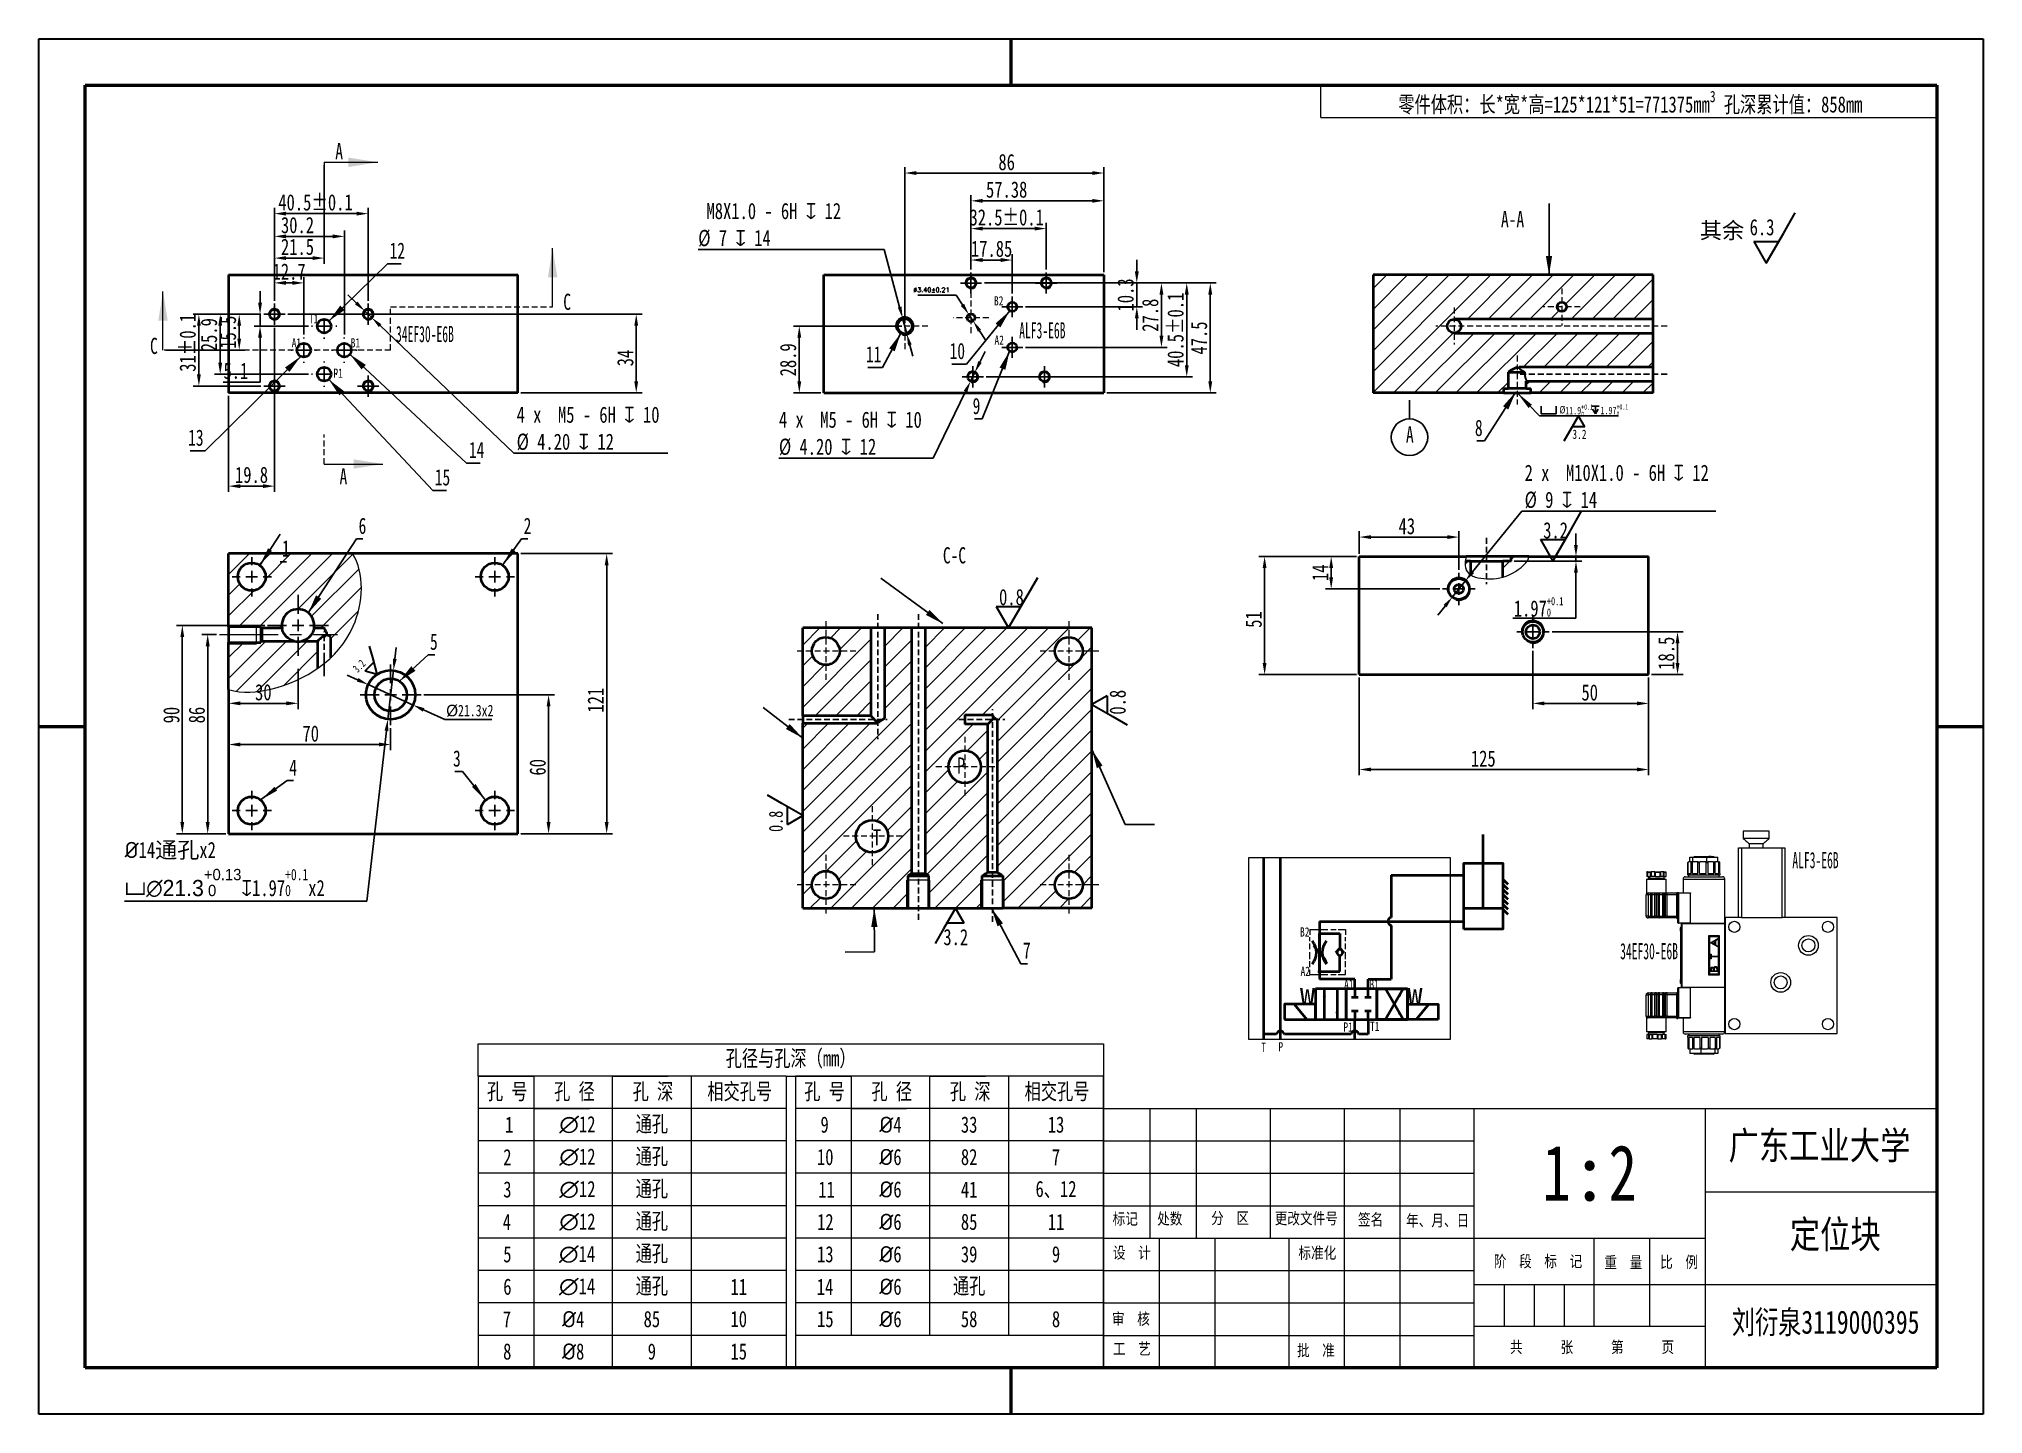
# Model space of a CAD drawing. Header units: millimetres. Extents: x 786 to 1206, y 249 to 546.
import ezdxf

# ---------------------------------------------------------------- set-up
doc = ezdxf.new("R2010")
doc.units = ezdxf.units.MM
for name, pattern in [('CENTER', [50.8, 31.75, -6.35, 6.35, -6.35]), ('CENTERX2', [20.32, 12.7, -2.54, 2.54, -2.54]), ('HIDDEN', [1.905, 1.27, -0.635])]:
    doc.linetypes.add(name, pattern=pattern)
doc.layers.get('0').update_dxf_attribs({"lineweight": 20})
doc.layers.add('10', color=7, linetype='Continuous')
for name, color, linetype, lineweight in [('总内框线', 7, 'Continuous', 50), ('总外框线', 7, 'Continuous', 30), ('粗实线', 7, 'Continuous', 40), ('粗实线层', 7, 'Continuous', 15), ('虚虚线', 7, 'Continuous', 15)]:
    doc.layers.add(name, color=color, linetype=linetype, lineweight=lineweight)
doc.styles.add('SLDTEXTSTYLE3', font='TXT', dxfattribs={"width": 0.7})
doc.styles.add('SLDTEXTSTYLE4', font='TXT', dxfattribs={"width": 0.7})
doc.styles.get("Standard").update_dxf_attribs({"font": '', "height": 3.5})
doc.styles.add('陈杰（2）', font='gbenor.shx', dxfattribs={"width": 0.8, "bigfont": 'gbcbig.shx'})
doc.styles.get('Standard').set_extended_font_data('HYSWLongFangSong')
doc.dimstyles.new('ISO-25', dxfattribs={"dimtxt": 2.5, "dimasz": 2.5, "dimexe": 1.25, "dimexo": 0.625, "dimtad": 1, "dimtxsty": 'Standard', "dimcen": 2.5, "dimadec": 0, "dimazin": 0, "dimtfac": 1, "dimtmove": 0, "dimatfit": 3, "dimfxl": 1, "dimarcsym": 0})
doc.dimstyles.new('SLDDIMSTYLE3', dxfattribs={"dimtxt": 0.18, "dimasz": 4.08, "dimexe": 0, "dimexo": 0.0625, "dimgap": 0, "dimtad": 0, "dimtih": 1, "dimtoh": 1, "dimdec": 0, "dimrnd": 1e-09, "dimzin": 0, "dimdsep": 46, "dimtxsty": 'Standard', "dimsah": 1, "dimcen": 0.09, "dimadec": 0, "dimazin": 0, "dimtfac": 4.08, "dimtdec": 0, "dimtofl": 0, "dimtmove": 0, "dimatfit": 3, "dimfxl": 1, "dimfrac": 2, "dimtolj": 1, "dimtzin": 0, "dimarcsym": 0})
pattern_1 = [(45, (771.009, 262.188), (-2.245064, 2.245064), [])]
pattern_2 = [(45, (771.009, 256.2608), (-2.245064, 2.245064), [])]
pattern_3 = [(45, (764.1586, 246.2613), (-2.245064, 2.245064), [])]

msp = doc.modelspace()

# ---------------------------------------------------------------- texts
for s, width, gutter_width, heights, insert, char_height, attachment_point in [('\\A1;零件体积：长*宽*高=125*121*51=771375mm{\\H0.7x;\\S3^ ;\\H1.4286x; 孔深累计值：858mm}', 135.083304, 17.5, [7], (1129.6466, 532.1274), 3.5, 5), ('B2', 9.167789, 28.4552, [0], (992.1612, 490.3406), 2, 1), ('T1', 9.167789, 28.4552, [0], (844.1981, 486.4612), 2, 1), ('A1', 15.355617, 28.4552, [0], (840.4559, 481.2612), 2, 1), ('B1', 9.167789, 28.4552, [0], (853.2115, 481.2612), 2, 1), ('A2', 15.355617, 28.4552, [0], (992.2719, 481.8612), 2, 1), ('P1', 15.355617, 28.4552, [0], (849.4703, 474.715), 2, 1), ('P', 15.355617, 28.4552, [0], (984.1761, 390.7315), 3.5, 1), ('T', 9.167789, 28.4552, [0], (965.9882, 375.2241), 3.5, 1), ('B2', 9.167789, 28.4552, [0], (1058.2851, 354.0328), 2, 1), ('A2', 15.355617, 28.4552, [0], (1058.3957, 345.5534), 2, 1), ('A1', 15.355617, 28.4552, [0], (1067.7901, 342.7164), 2, 1), ('B1', 9.167789, 28.4552, [0], (1073.2813, 342.7084), 2, 1), ('P1', 15.355617, 28.4552, [0], (1067.6602, 333.502), 2, 1), ('T1', 9.167789, 28.4552, [0], (1073.4034, 333.6398), 2, 1), ('\\A1;孔径与孔深（mm）', 135.083304, 17.5, [7], (948.2417, 325.5221), 3.5, 5), ('T', 9.167789, 28.4552, [0], (1049.9031, 329.1336), 2, 1), ('P', 15.355617, 28.4552, [0], (1053.6137, 329.2287), 2, 1), ('\\pi1.86853;孔 号', 12, 17.5, [0], (880.7615, 318.4074), 3.5, 4), ('\\pi4.38322;孔 径', 17, 17.5, [0], (892.7615, 318.4074), 3.5, 4), ('\\pi4.33916;孔 深', 17, 17.5, [0], (909.7615, 318.4074), 3.5, 4), ('\\pi3.48621;相交孔号', 20.541652, 17.5, [0], (926.7615, 318.4074), 3.5, 4), ('\\pi1.86853;孔 号', 12, 17.5, [0], (949.3031, 318.4074), 3.5, 4), ('\\pi4.38322;孔 径', 17, 17.5, [0], (961.3031, 318.4074), 3.5, 4), ('\\pi4.33916;孔 深', 17, 17.5, [0], (978.3031, 318.4074), 3.5, 4), ('\\pi3.48621;相交孔号', 20.541652, 17.5, [0], (995.3031, 318.4074), 3.5, 4), ('\\pi5.79196;1', 12, 17.5, [0], (880.7615, 311.4074), 3.5, 4), ('\\pi5.50175;{\\fISOCPEUR|b0|i0|c0|p34;∅}12', 17, 17.5, [0], (892.7615, 311.4074), 3.5, 4), ('通孔', 17, 17.5, [0], (918.2615, 311.4074), 3.5, 5), ('\\pi5.39056;9', 12, 17.5, [0], (949.3031, 311.4074), 3.5, 4), ('{\\fISOCPEUR|b0|i0|c0|p34;%%C}4', 17, 17.5, [0], (969.8031, 311.4074), 3.5, 5), ('33', 17, 17.5, [0], (986.8031, 311.4074), 3.5, 5), ('13', 20.541652, 17.5, [0], (1005.574, 311.4074), 3.5, 5), ('通孔', 17, 17.5, [0], (918.2615, 304.4074), 3.5, 5), ('1{\\fNSimSun|b0|i0|c134|p49;:}2', 50, 17.5, [0], (1120.8448, 300.9074), 12, 5), ('\\pi5.3979;2', 12, 17.5, [3.5], (880.7615, 304.4074), 3.5, 4), ('\\pi5.50175;{\\fISOCPEUR|b0|i0|c0|p34;∅}12', 17, 17.5, [0], (892.7615, 304.4074), 3.5, 4), ('\\pi4.62692;10', 12, 17.5, [0], (949.3031, 304.4074), 3.5, 4), ('{\\fISOCPEUR|b0|i0|c0|p34;%%C}6', 17, 17.5, [3.6127], (969.8031, 304.4074), 3.5, 5), ('82', 17, 17.5, [0], (986.8031, 304.4074), 3.5, 5), ('7', 20.541652, 17.5, [0], (1005.574, 304.4074), 3.5, 5), ('\\pi5.39301;3', 12, 17.5, [0], (880.7615, 297.4074), 3.5, 4), ('\\pi5.50175;{\\fISOCPEUR|b0|i0|c0|p34;∅}12', 17, 17.5, [0], (892.7615, 297.4074), 3.5, 4), ('通孔', 17, 17.5, [0], (918.2615, 297.4074), 3.5, 5), ('\\pi4.91329;11', 12, 17.5, [0], (949.3031, 297.4074), 3.5, 4), ('{\\fISOCPEUR|b0|i0|c0|p34;%%C}6', 17, 17.5, [0], (969.8031, 297.4074), 3.5, 5), ('41', 17, 17.5, [0], (986.8031, 297.4074), 3.5, 5), ('6、12', 20.541652, 17.5, [0], (1005.574, 297.4074), 3.5, 5), ('\\pi5.28776;4', 12, 17.5, [3.5], (880.7615, 290.4074), 3.5, 4), ('\\pi5.50175;{\\fISOCPEUR|b0|i0|c0|p34;∅}12', 17, 17.5, [0], (892.7615, 290.4074), 3.5, 4), ('\\pi5.50175;{\\fISOCPEUR|b0|i0|c0|p34;∅}12', 17, 17.5, [0], (892.7615, 290.4074), 3.5, 4), ('通孔', 17, 17.5, [0], (918.2615, 290.4074), 3.5, 5), ('\\pi4.65385;12', 12, 17.5, [3.5], (949.3031, 290.4074), 3.5, 4), ('{\\fISOCPEUR|b0|i0|c0|p34;%%C}6', 17, 17.5, [0], (969.8031, 290.4074), 3.5, 5), ('85', 17, 17.5, [0], (986.8031, 290.4074), 3.5, 5), ('11', 20.541652, 17.5, [0], (1005.574, 290.4074), 3.5, 5), ('通孔', 17, 17.5, [0], (918.2615, 283.4074), 3.5, 5), ('\\pi5.3979;5', 12, 17.5, [0], (880.7615, 283.4074), 3.5, 4), ('\\pi5.42832;{\\fISOCPEUR|b0|i0|c0|p34;∅}14', 17, 17.5, [0], (892.7615, 283.4074), 3.5, 4), ('\\pi4.64406;13', 12, 17.5, [0], (949.3031, 283.4074), 3.5, 4), ('{\\fISOCPEUR|b0|i0|c0|p34;%%C}6', 17, 17.5, [0], (969.8031, 283.4074), 3.5, 5), ('39', 17, 17.5, [0], (986.8031, 283.4074), 3.5, 5), ('9', 20.541652, 17.5, [0], (1005.574, 283.4074), 3.5, 5), ('\\pi5.3979;6', 12, 17.5, [3.5], (880.7615, 276.4074), 3.5, 4), ('\\pi5.42832;{\\fISOCPEUR|b0|i0|c0|p34;∅}14', 17, 17.5, [0], (892.7615, 276.4074), 3.5, 4), ('通孔', 17, 17.5, [0], (918.2615, 276.4074), 3.5, 5), ('11', 20.541652, 17.5, [0], (937.0323, 276.4074), 3.5, 5), ('\\pi4.58042;14', 12, 17.5, [3.5], (949.3031, 276.4074), 3.5, 4), ('{\\fISOCPEUR|b0|i0|c0|p34;%%C}6', 17, 17.5, [0], (969.8031, 276.4074), 3.5, 5), ('通孔', 17, 17.5, [0], (986.8031, 276.4074), 3.5, 5), ('\\pi5.29755;7', 12, 17.5, [0], (880.7615, 269.4074), 3.5, 4), ('{\\fISOCPEUR|b0|i0|c0|p34;%%C}4', 17, 17.5, [0], (901.2615, 269.4074), 3.5, 5), ('85', 17, 17.5, [0], (918.2615, 269.4074), 3.5, 5), ('10', 20.541652, 17.5, [0], (937.0323, 269.4074), 3.5, 5), ('\\pi4.64895;15', 12, 17.5, [0], (949.3031, 269.4074), 3.5, 4), ('{\\fISOCPEUR|b0|i0|c0|p34;%%C}6', 17, 17.5, [0], (969.8031, 269.4074), 3.5, 5), ('58', 17, 17.5, [0], (986.8031, 269.4074), 3.5, 5), ('8', 20.541652, 17.5, [0], (1005.574, 269.4074), 3.5, 5), ('\\pi5.37098;8', 12, 17.5, [3.5], (880.7615, 262.4074), 3.5, 4), ('{\\fISOCPEUR|b0|i0|c0|p34;%%C}8', 17, 17.5, [0], (901.2615, 262.4074), 3.5, 5), ('9', 17, 17.5, [0], (918.2615, 262.4074), 3.5, 5), ('15', 20.541652, 17.5, [0], (937.0323, 262.4074), 3.5, 5)]:
    msp.add_mtext_dynamic_manual_height_columns(s, width=width, gutter_width=gutter_width, heights=heights, dxfattribs=dict(insert=insert, char_height=char_height, attachment_point=attachment_point))
at = {"color": 7, "linetype": 'Continuous', "char_height": 3.5, "attachment_point": 1, "style": 'SLDTEXTSTYLE3'}
for s, insert in [('A', (849.8711, 523.4248)), ('C', (899.1231, 490.8801)), ('C', (809.8585, 481.3612)), ('A', (850.7957, 453.1905))]:
    msp.add_mtext(s, dxfattribs=dict(at, insert=insert))
at = {"lineweight": 25, "attachment_point": 1}
for s, width, gutter_width, insert, char_height in [('{\\fSimSun|b0|i0|c134|p2;其余}', 13.754682, 17.5, (1144.6683, 506.298), 3.5), ('6.3', 7.284349, 17.5, (1155.411, 506.9913), 3.5), ('3.2', 3.179127, 17.5, (1117.1044, 461.5169), 2), ('3.2', 8.917574, 17.4735, (1110.81, 441.5351), 3.49471), ('0.8', 8.917574, 17.4735, (993.266, 427.0999), 3.49471), ('3.2', 6.027379, 17.5, (981.2333, 353.6741), 3.5)]:
    msp.add_mtext_dynamic_manual_height_columns(s, width=width, gutter_width=gutter_width, heights=[0], dxfattribs=dict(at, insert=insert, char_height=char_height))
at = {"insert": (853.4472, 410.1355), "char_height": 1.75, "attachment_point": 1, "rotation": 44.966957}
msp.add_mtext_dynamic_manual_height_columns('3.2', width=4.547298, gutter_width=17.5, heights=[0], dxfattribs=at)
at = {"lineweight": 25, "attachment_point": 1, "rotation": 90}
for width, gutter_width, insert, char_height in [(8.917574, 17.4735, (1017.1259, 399.9706), 3.49471), (6.972786, 14.9561, (943.5425, 374.6396), 2.99123)]:
    msp.add_mtext_dynamic_manual_height_columns('0.8', width=width, gutter_width=gutter_width, heights=[0], dxfattribs=dict(at, insert=insert, char_height=char_height))
at = {"attachment_point": 1, "style": '陈杰（2）'}
for s, insert, char_height, width in [('{\\fSimSun|b0|i0|c134|p2;广东工业大学}', (1150.8543, 309.9157), 6, 93.019286), ('{\\fSimSun|b0|i0|c134|p2;标记}', (1017.7996, 292.348), 2.5, 93.019286), ('{\\fSimSun|b0|i0|c134|p2;处数}', (1027.4208, 292.3629), 2.5, 93.019286), ('{\\fSimSun|b0|i0|c134|p2;分\u3000区}', (1039.0817, 292.487), 2.5, 93.019286), ('{\\fSimSun|b0|i0|c134|p2;更改文件号}', (1052.8165, 292.4324), 2.5, 93.019286), ('{\\fSimSun|b0|i0|c134|p2;签名}', (1070.8009, 292.1741), 2.5, 93.019286), ('{\\fSimSun|b0|i0|c134|p2;年、月、日}', (1081.1954, 291.9804), 2.5, 93.019286), ('{\\fSimSun|b0|i0|c134|p2;定位块}', (1164.0805, 290.7297), 6, 93.019286), ('{\\fSimSun|b0|i0|c134|p2;设\u3000计}', (1017.8591, 285.0075), 2.5, 93.019286), ('{\\fSimSun|b0|i0|c134|p2;标准化}', (1057.933, 284.9926), 2.5, 93.019286), ('{\\fSimSun|b0|i0|c134|p2;阶\u3000段\u3000标\u3000记}', (1100.1487, 283.16), 2.5, 93.019286), ('{\\fSimSun|b0|i0|c134|p2;重\u3000量}', (1124.0316, 282.9315), 2.5, 93.019286), ('{\\fSimSun|b0|i0|c134|p2;比\u3000例}', (1136.0835, 283.001), 2.5, 93.019286), ('{\\fSimSun|b0|i0|c134|p2;审\u3000核}', (1017.6551, 270.7388), 2.5, 93.019286), ('{\\fHYSWLongFangSong|b1|i0|c134|p2;\\W1;刘衍泉3119000395}', (1151.5793, 271.2782), 5, 97.824291), ('{\\fSimSun|b0|i0|c134|p2;工\u3000艺}', (1017.8591, 264.2526), 2.5, 93.019286), ('{\\fSimSun|b0|i0|c134|p2;共\u3000\u3000\u3000张\u3000\u3000\u3000第\u3000\u3000\u3000页}', (1103.6419, 264.635), 2.5, 93.019286), ('{\\fSimSun|b0|i0|c134|p2;批\u3000准}', (1057.6271, 263.9347), 2.5, 93.019286)]:
    msp.add_mtext(s, dxfattribs=dict(at, insert=insert, char_height=char_height, width=width))
at = {"layer": '10', "char_height": 3.5}
for s, insert, attachment_point, style in [('A-A', (1104.1986, 508.7389), 2, 'SLDTEXTSTYLE3'), ('{\\fHYSWLongFangSong|b0|i0|c134|p2;34EF30-E6B}', (862.9867, 483.919), 1, 'SLDTEXTSTYLE4'), ('{\\fHYSWLongFangSong|b0|i0|c134|p2;ALF3-E6B}', (997.6108, 484.7115), 1, 'SLDTEXTSTYLE4'), ('C-C', (983.6315, 436.1261), 2, 'SLDTEXTSTYLE3'), ('{\\fHYSWLongFangSong|b0|i0|c134|p2;ALF3-E6B}', (1164.6349, 370.2951), 1, 'SLDTEXTSTYLE4'), ('{\\fHYSWLongFangSong|b0|i0|c134|p2;34EF30-E6B}', (1127.4348, 350.6334), 1, 'SLDTEXTSTYLE4')]:
    msp.add_mtext(s, dxfattribs=dict(at, insert=insert, attachment_point=attachment_point, style=style))

# ---------------------------------------------------------------- blocks, each defined once
blk = doc.blocks.new('*D83')
at = {"color": 0, "lineweight": -2, "transparency": 16777216}
for p, q in [((847.48, 518.63), (847.48, 497.32)), ((836.73, 489.36), (836.73, 499.82)), ((839.23, 498.57), (844.98, 498.57))]:
    blk.add_line(p, q, dxfattribs=at)
at = {"color": 0, "transparency": 16777216}
for points in [[(839.23, 498.99), (839.23, 498.15), (836.73, 498.57)], [(844.98, 498.99), (844.98, 498.15), (847.48, 498.57)]]:
    blk.add_solid(points, dxfattribs=at)
at = {"layer": 'Defpoints', "color": 0, "transparency": 16777216}
for p in [(847.48, 519.26), (847.48, 498.57), (836.73, 488.74)]:
    blk.add_point(p, dxfattribs=at)
at = {"color": 0, "transparency": 16777216, "insert": (841.71, 502.76), "char_height": 3.5, "attachment_point": 2}
blk.add_mtext('21.5', dxfattribs=at)
blk = doc.blocks.new('*D84')
at = {"color": 0, "lineweight": -2, "transparency": 16777216}
for p, q in [((833.8, 486.44), (827.87, 486.44)), ((829.12, 483.94), (829.12, 481.19)), ((813.28, 478.69), (830.37, 478.69))]:
    blk.add_line(p, q, dxfattribs=at)
at = {"color": 0, "transparency": 16777216}
for points in [[(828.71, 483.94), (829.54, 483.94), (829.12, 486.44)], [(828.71, 481.19), (829.54, 481.19), (829.12, 478.69)]]:
    blk.add_solid(points, dxfattribs=at)
at = {"layer": 'Defpoints', "color": 0, "transparency": 16777216}
for p in [(834.43, 486.44), (812.66, 478.69), (829.12, 478.69)]:
    blk.add_point(p, dxfattribs=at)
at = {"color": 0, "transparency": 16777216, "insert": (824.93, 482.56), "char_height": 3.5, "attachment_point": 2, "rotation": 90}
blk.add_mtext('15.5', dxfattribs=at)
blk = doc.blocks.new('*D85')
at = {"color": 0, "lineweight": -2, "transparency": 16777216}
for p, q in [((854.41, 488.88), (852.6, 490.61)), ((856.22, 487.16), (857.74, 485.71)), ((888.42, 456.46), (859.55, 483.99)), ((921.71, 456.46), (888.42, 456.46))]:
    blk.add_line(p, q, dxfattribs=at)
at = {"color": 0, "transparency": 16777216}
for points in [[(854.69, 489.19), (854.12, 488.58), (856.22, 487.16)], [(859.83, 484.29), (859.26, 483.68), (857.74, 485.71)]]:
    blk.add_solid(points, dxfattribs=at)
at = {"layer": 'Defpoints', "color": 0, "transparency": 16777216}
for p in [(856.22, 487.16), (857.74, 485.71)]:
    blk.add_point(p, dxfattribs=at)
at = {"color": 0, "transparency": 16777216, "insert": (889.05, 466.5), "char_height": 3.5, "attachment_point": 1}
blk.add_mtext('4 x  M5 - 6H {\\fGDT;x} 10\\P%%c 4.20 {\\fGDT;x} 12\\P', dxfattribs=at)
blk = doc.blocks.new('*D86')
at = {"color": 0, "lineweight": -2, "transparency": 16777216}
for p, q in [((836.73, 489.36), (836.73, 494.46)), ((839.23, 493.21), (840.58, 493.21)), ((843.08, 482.06), (843.08, 494.46))]:
    blk.add_line(p, q, dxfattribs=at)
at = {"color": 0, "transparency": 16777216}
for points in [[(839.23, 493.63), (839.23, 492.79), (836.73, 493.21)], [(840.58, 493.63), (840.58, 492.79), (843.08, 493.21)]]:
    blk.add_solid(points, dxfattribs=at)
at = {"layer": 'Defpoints', "color": 0, "transparency": 16777216}
for p in [(843.08, 493.21), (836.73, 488.74), (843.08, 481.44)]:
    blk.add_point(p, dxfattribs=at)
at = {"color": 0, "transparency": 16777216, "insert": (839.9, 497.4), "char_height": 3.5, "attachment_point": 2}
blk.add_mtext('12.7', dxfattribs=at)
blk = doc.blocks.new('*D87')
at = {"color": 0, "lineweight": -2, "transparency": 16777216}
for p, q in [((836.73, 489.36), (836.73, 504.51)), ((851.83, 482.06), (851.83, 504.51)), ((839.23, 503.26), (849.33, 503.26))]:
    blk.add_line(p, q, dxfattribs=at)
at = {"color": 0, "transparency": 16777216}
for points in [[(839.23, 503.67), (839.23, 502.84), (836.73, 503.26)], [(849.33, 503.67), (849.33, 502.84), (851.83, 503.26)]]:
    blk.add_solid(points, dxfattribs=at)
at = {"layer": 'Defpoints', "color": 0, "transparency": 16777216}
for p in [(851.83, 503.26), (836.73, 488.74), (851.83, 481.44)]:
    blk.add_point(p, dxfattribs=at)
at = {"color": 0, "transparency": 16777216, "insert": (841.71, 507.45), "char_height": 3.5, "attachment_point": 2}
blk.add_mtext('30.2', dxfattribs=at)
blk = doc.blocks.new('*D88')
at = {"color": 0, "lineweight": -2, "transparency": 16777216}
for p, q in [((833.62, 488.94), (833.62, 491.44)), ((833.8, 486.44), (832.37, 486.44)), ((844.1, 483.89), (832.37, 483.89)), ((833.62, 486.44), (833.62, 483.89)), ((833.62, 481.39), (833.62, 478.89)), ((833.62, 471.79), (833.62, 478.89)), ((825.69, 471.79), (833.62, 471.79))]:
    blk.add_line(p, q, dxfattribs=at)
at = {"color": 0, "transparency": 16777216}
for points in [[(833.2, 488.94), (834.04, 488.94), (833.62, 486.44)], [(833.2, 481.39), (834.04, 481.39), (833.62, 483.89)]]:
    blk.add_solid(points, dxfattribs=at)
at = {"layer": 'Defpoints', "color": 0, "transparency": 16777216}
for p in [(833.62, 483.89), (834.43, 486.44), (844.73, 483.89)]:
    blk.add_point(p, dxfattribs=at)
at = {"color": 0, "transparency": 16777216, "insert": (828.4, 475.98), "char_height": 3.5, "attachment_point": 2}
blk.add_mtext('5.1', dxfattribs=at)
blk = doc.blocks.new('*D89')
at = {"color": 0, "lineweight": -2, "transparency": 16777216}
for p, q in [((833.8, 486.44), (823.77, 486.44)), ((825.02, 483.94), (825.02, 475.99)), ((844.1, 473.49), (823.77, 473.49))]:
    blk.add_line(p, q, dxfattribs=at)
at = {"color": 0, "transparency": 16777216}
for points in [[(824.6, 483.94), (825.44, 483.94), (825.02, 486.44)], [(824.6, 475.99), (825.44, 475.99), (825.02, 473.49)]]:
    blk.add_solid(points, dxfattribs=at)
at = {"layer": 'Defpoints', "color": 0, "transparency": 16777216}
for p in [(834.43, 486.44), (825.02, 473.49), (844.73, 473.49)]:
    blk.add_point(p, dxfattribs=at)
at = {"color": 0, "transparency": 16777216, "insert": (820.83, 482.03), "char_height": 3.5, "attachment_point": 2, "rotation": 90}
blk.add_mtext('25.9', dxfattribs=at)
blk = doc.blocks.new('*D90')
at = {"color": 0, "lineweight": -2, "transparency": 16777216}
for p, q in [((833.8, 486.44), (819.16, 486.44)), ((820.41, 483.94), (820.41, 473.44)), ((833.8, 470.94), (819.16, 470.94))]:
    blk.add_line(p, q, dxfattribs=at)
at = {"color": 0, "lineweight": -3, "transparency": 16777216}
for points in [[(819.99, 483.94), (820.83, 483.94), (820.41, 486.44)], [(819.99, 473.44), (820.83, 473.44), (820.41, 470.94)]]:
    blk.add_solid(points, dxfattribs=at)
at = {"layer": 'Defpoints', "color": 0, "lineweight": -3, "transparency": 16777216}
for p in [(834.43, 486.44), (820.41, 470.94), (834.43, 470.94)]:
    blk.add_point(p, dxfattribs=at)
at = {"color": 0, "transparency": 16777216, "insert": (816.22, 480.27), "char_height": 3.5, "attachment_point": 2, "rotation": 90}
blk.add_mtext('31%%P0.1', dxfattribs=at)
blk = doc.blocks.new('*D91')
at = {"color": 0, "lineweight": -2, "transparency": 16777216}
for p, q in [((836.73, 489.36), (836.73, 509.42)), ((856.98, 489.36), (856.98, 509.42)), ((839.23, 508.17), (854.48, 508.17))]:
    blk.add_line(p, q, dxfattribs=at)
at = {"color": 0, "lineweight": -3, "transparency": 16777216}
for points in [[(839.23, 508.58), (839.23, 507.75), (836.73, 508.17)], [(854.48, 508.58), (854.48, 507.75), (856.98, 508.17)]]:
    blk.add_solid(points, dxfattribs=at)
at = {"layer": 'Defpoints', "color": 0, "lineweight": -3, "transparency": 16777216}
for p in [(856.98, 508.17), (836.73, 488.74), (856.98, 488.74)]:
    blk.add_point(p, dxfattribs=at)
at = {"color": 0, "transparency": 16777216, "insert": (845.6, 512.36), "char_height": 3.5, "attachment_point": 2}
blk.add_mtext('40.5%%P0.1', dxfattribs=at)
blk = doc.blocks.new('*D92')
at = {"color": 0, "lineweight": -2, "transparency": 16777216}
for p, q in [((839.65, 486.44), (916.14, 486.44)), ((914.89, 483.94), (914.89, 471.94)), ((889.95, 469.44), (916.14, 469.44))]:
    blk.add_line(p, q, dxfattribs=at)
at = {"color": 0, "transparency": 16777216}
for points in [[(914.47, 483.94), (915.3, 483.94), (914.89, 486.44)], [(914.47, 471.94), (915.3, 471.94), (914.89, 469.44)]]:
    blk.add_solid(points, dxfattribs=at)
at = {"layer": 'Defpoints', "color": 0, "transparency": 16777216}
for p in [(839.03, 486.44), (889.33, 469.44), (914.89, 469.44)]:
    blk.add_point(p, dxfattribs=at)
at = {"color": 0, "transparency": 16777216, "insert": (910.76, 476.98), "char_height": 3.5, "attachment_point": 2, "rotation": 90}
blk.add_mtext('34', dxfattribs=at)
blk = doc.blocks.new('*D93')
at = {"color": 0, "lineweight": -2, "transparency": 16777216}
for p, q in [((836.73, 483.51), (836.73, 448.07)), ((826.83, 468.81), (826.83, 448.07)), ((834.23, 449.32), (829.33, 449.32))]:
    blk.add_line(p, q, dxfattribs=at)
at = {"color": 0, "transparency": 16777216}
for points in [[(829.33, 449.73), (829.33, 448.9), (826.83, 449.32)], [(834.23, 449.73), (834.23, 448.9), (836.73, 449.32)]]:
    blk.add_solid(points, dxfattribs=at)
at = {"layer": 'Defpoints', "color": 0, "transparency": 16777216}
for p in [(836.73, 484.14), (826.83, 469.44), (826.83, 449.32)]:
    blk.add_point(p, dxfattribs=at)
at = {"color": 0, "transparency": 16777216, "insert": (831.78, 453.51), "char_height": 3.5, "attachment_point": 2}
blk.add_mtext('19.8', dxfattribs=at)
blk = doc.blocks.new('SW_NOTE_0')
at = {"layer": '10', "color": 0}
blk.add_line((2.95, 0), (0, 0), dxfattribs=at)
at = {"layer": '10', "color": 0, "insert": (0.48, 4.56), "char_height": 3.5, "attachment_point": 1, "style": 'SLDTEXTSTYLE3'}
blk.add_mtext('12', dxfattribs=at)
blk = doc.blocks.new('SW_NOTE_1')
at = {"layer": '10', "color": 0}
blk.add_line((-3.2, 0), (0, 0), dxfattribs=at)
at = {"layer": '10', "color": 0, "insert": (-3.66, 4.61), "char_height": 3.5, "attachment_point": 1, "style": 'SLDTEXTSTYLE3'}
blk.add_mtext('13', dxfattribs=at)
blk = doc.blocks.new('SW_NOTE_2')
at = {"layer": '10', "color": 0}
blk.add_line((2.95, 0), (0, 0), dxfattribs=at)
at = {"layer": '10', "color": 0, "insert": (0.48, 4.59), "char_height": 3.5, "attachment_point": 1, "style": 'SLDTEXTSTYLE3'}
blk.add_mtext('14', dxfattribs=at)
blk = doc.blocks.new('SW_NOTE_3')
at = {"layer": '10', "color": 0}
blk.add_line((2.95, 0), (0, 0), dxfattribs=at)
at = {"layer": '10', "color": 0, "insert": (0.42, 4.61), "char_height": 3.5, "attachment_point": 1, "style": 'SLDTEXTSTYLE3'}
blk.add_mtext('15', dxfattribs=at)
blk = doc.blocks.new('SW_CENTERMARKSYMBOL_0')
at = {"layer": '10', "color": 0}
for p, q in [((-1.25, 0), (-2.3, 0)), ((0, 0), (-1.25, 0)), ((0, 1.25), (0, 2.3)), ((0, 0), (0, 1.25)), ((0, 0), (0, -1.25)), ((0, 0), (1.25, 0)), ((1.25, 0), (2.3, 0)), ((0, -1.25), (0, -2.3))]:
    blk.add_line(p, q, dxfattribs=at)
blk = doc.blocks.new('SW_CENTERMARKSYMBOL_1')
at = {"layer": '10', "color": 0}
for p, q in [((-1.25, 0), (-2.3, 0)), ((0, 0), (-1.25, 0)), ((0, 1.25), (0, 2.3)), ((0, 0), (0, 1.25)), ((0, 0), (0, -1.25)), ((0, 0), (1.25, 0)), ((1.25, 0), (2.3, 0)), ((0, -1.25), (0, -2.3))]:
    blk.add_line(p, q, dxfattribs=at)
blk = doc.blocks.new('SW_CENTERMARKSYMBOL_2')
at = {"layer": '10', "color": 0}
for p, q in [((-1.25, 0), (-2.3, 0)), ((0, 0), (-1.25, 0)), ((0, 1.25), (0, 2.3)), ((0, 0), (0, 1.25)), ((0, 0), (0, -1.25)), ((0, 0), (1.25, 0)), ((1.25, 0), (2.3, 0)), ((0, -1.25), (0, -2.3))]:
    blk.add_line(p, q, dxfattribs=at)
blk = doc.blocks.new('SW_CENTERMARKSYMBOL_3')
at = {"layer": '10', "color": 0}
for p, q in [((-1.25, 0), (-2.3, 0)), ((0, 0), (-1.25, 0)), ((0, 1.25), (0, 2.3)), ((0, 0), (0, 1.25)), ((0, 0), (0, -1.25)), ((0, 0), (1.25, 0)), ((1.25, 0), (2.3, 0)), ((0, -1.25), (0, -2.3))]:
    blk.add_line(p, q, dxfattribs=at)
blk = doc.blocks.new('SW_CENTERMARKSYMBOL_4')
at = {"layer": '10', "color": 0}
for p, q in [((-2.5, 0), (-2.75, 0)), ((0, 0), (-1.25, 0)), ((0, 2.5), (0, 2.75)), ((0, 0), (0, 1.25)), ((0, 0), (0, -1.25)), ((0, 0), (1.25, 0)), ((2.5, 0), (2.75, 0)), ((0, -2.5), (0, -2.75))]:
    blk.add_line(p, q, dxfattribs=at)
blk = doc.blocks.new('SW_CENTERMARKSYMBOL_5')
at = {"layer": '10', "color": 0}
for p, q in [((-2.5, 0), (-2.75, 0)), ((0, 0), (-1.25, 0)), ((0, 2.5), (0, 2.75)), ((0, 0), (0, 1.25)), ((0, 0), (0, -1.25)), ((0, 0), (1.25, 0)), ((2.5, 0), (2.75, 0)), ((0, -2.5), (0, -2.75))]:
    blk.add_line(p, q, dxfattribs=at)
blk = doc.blocks.new('SW_CENTERMARKSYMBOL_6')
at = {"layer": '10', "color": 0, "linetype": 'HIDDEN'}
for p, q in [((-2.5, 0), (-2.75, 0)), ((0, 0), (-1.25, 0)), ((0, 2.5), (0, 2.75)), ((0, 0), (0, 1.25)), ((0, 0), (0, -1.25)), ((0, 0), (1.25, 0)), ((2.5, 0), (2.75, 0)), ((0, -2.5), (0, -2.75))]:
    blk.add_line(p, q, dxfattribs=at)
blk = doc.blocks.new('SW_CENTERMARKSYMBOL_7')
at = {"layer": '10', "color": 0}
for p, q in [((-2.5, 0), (-2.75, 0)), ((0, 0), (-1.25, 0)), ((0, 2.5), (0, 2.75)), ((0, 0), (0, 1.25)), ((0, 0), (0, -1.25)), ((0, 0), (1.25, 0)), ((2.5, 0), (2.75, 0)), ((0, -2.5), (0, -2.75))]:
    blk.add_line(p, q, dxfattribs=at)
blk = doc.blocks.new('*D94')
at = {"color": 0, "lineweight": -2, "transparency": 16777216}
for p, q in [((889.95, 434.74), (909.75, 434.74)), ((908.5, 376.75), (908.5, 432.24)), ((889.95, 374.25), (909.75, 374.25))]:
    blk.add_line(p, q, dxfattribs=at)
at = {"color": 0, "lineweight": 40, "transparency": 16777216}
for points in [[(908.08, 432.24), (908.92, 432.24), (908.5, 434.74)], [(908.08, 376.75), (908.92, 376.75), (908.5, 374.25)]]:
    blk.add_solid(points, dxfattribs=at)
at = {"layer": 'Defpoints', "color": 0, "lineweight": 40, "transparency": 16777216}
for p in [(889.33, 434.74), (908.5, 434.74), (889.33, 374.25)]:
    blk.add_point(p, dxfattribs=at)
at = {"color": 0, "transparency": 16777216, "insert": (904.37, 403.09), "char_height": 3.5, "attachment_point": 2, "rotation": 90}
blk.add_mtext('121', dxfattribs=at)
blk = doc.blocks.new('*D95')
at = {"color": 0, "lineweight": -2, "transparency": 16777216}
for p, q in [((862.72, 412.02), (863.01, 414.5)), ((862.44, 409.54), (861.21, 398.96)), ((856.68, 359.71), (860.93, 396.47)), ((804.36, 359.71), (856.68, 359.71))]:
    blk.add_line(p, q, dxfattribs=at)
at = {"color": 0, "lineweight": -3, "transparency": 16777216}
for points in [[(862.31, 412.07), (863.14, 411.97), (862.44, 409.54)], [(860.51, 396.52), (861.34, 396.42), (861.21, 398.96)]]:
    blk.add_solid(points, dxfattribs=at)
at = {"layer": 'Defpoints', "color": 0, "lineweight": -3, "transparency": 16777216}
for p in [(862.44, 409.54), (861.21, 398.96)]:
    blk.add_point(p, dxfattribs=at)
at = {"color": 0, "transparency": 16777216, "insert": (804.36, 372.49), "char_height": 3.5, "attachment_point": 1}
blk.add_mtext('{\\fISOCPEUR|b0|i0|c0|p34;%%C}14{\\fSimSun|b0|i0|c134|p2;通孔}x2\\P{\\fGDT|b0|i0|c0|p2;v\\fGulim|b0|i0|c134|p0;∅21.3\\H0.7x;\\S+0.13^  0;\\fGDT|b0|i0|c0|p2;\\H1.42857x;x}1.97{\\H0.7x;\\S+0.1^ 0;}x2', dxfattribs=at)
blk = doc.blocks.new('*D96')
at = {"color": 0, "lineweight": -2, "transparency": 16777216}
for p, q in [((861.83, 397.05), (861.83, 392.27)), ((826.83, 374.87), (826.83, 394.77)), ((859.33, 393.52), (829.33, 393.52))]:
    blk.add_line(p, q, dxfattribs=at)
at = {"color": 0, "transparency": 16777216}
for points in [[(829.33, 393.94), (829.33, 393.11), (826.83, 393.52)], [(859.33, 393.94), (859.33, 393.11), (861.83, 393.52)]]:
    blk.add_solid(points, dxfattribs=at)
at = {"layer": 'Defpoints', "color": 0, "transparency": 16777216}
for p in [(861.83, 397.67), (826.83, 393.52), (826.83, 374.25)]:
    blk.add_point(p, dxfattribs=at)
at = {"color": 0, "transparency": 16777216, "insert": (844.57, 397.65), "char_height": 3.5, "attachment_point": 2}
blk.add_mtext('70', dxfattribs=at)
blk = doc.blocks.new('*D97')
at = {"color": 0, "lineweight": -2, "transparency": 16777216}
for p, q in [((834.63, 419.25), (815.58, 419.25)), ((816.83, 416.75), (816.83, 376.75)), ((826.2, 374.25), (815.58, 374.25))]:
    blk.add_line(p, q, dxfattribs=at)
at = {"color": 0, "transparency": 16777216}
for points in [[(816.41, 416.75), (817.24, 416.75), (816.83, 419.25)], [(816.41, 376.75), (817.24, 376.75), (816.83, 374.25)]]:
    blk.add_solid(points, dxfattribs=at)
at = {"layer": 'Defpoints', "color": 0, "transparency": 16777216}
for p in [(835.25, 419.25), (816.83, 374.25), (826.83, 374.25)]:
    blk.add_point(p, dxfattribs=at)
at = {"color": 0, "transparency": 16777216, "insert": (812.7, 399.87), "char_height": 3.5, "attachment_point": 2, "rotation": 90}
blk.add_mtext('90', dxfattribs=at)
blk = doc.blocks.new('*D98')
at = {"color": 0, "lineweight": -2, "transparency": 16777216}
for p, q in [((824.2, 417.25), (821.06, 417.25)), ((822.31, 414.75), (822.31, 376.75)), ((826.2, 374.25), (821.06, 374.25))]:
    blk.add_line(p, q, dxfattribs=at)
at = {"color": 0, "transparency": 16777216}
for points in [[(821.89, 414.75), (822.73, 414.75), (822.31, 417.25)], [(821.89, 376.75), (822.73, 376.75), (822.31, 374.25)]]:
    blk.add_solid(points, dxfattribs=at)
at = {"layer": 'Defpoints', "color": 0, "transparency": 16777216}
for p in [(824.83, 417.25), (822.31, 374.25), (826.83, 374.25)]:
    blk.add_point(p, dxfattribs=at)
at = {"color": 0, "transparency": 16777216, "insert": (818.19, 399.87), "char_height": 3.5, "attachment_point": 2, "rotation": 90}
blk.add_mtext('86', dxfattribs=at)
blk = doc.blocks.new('*D99')
at = {"color": 0, "lineweight": -2, "transparency": 16777216}
for p, q in [((869.03, 404.25), (897.2, 404.25)), ((895.95, 401.75), (895.95, 376.75)), ((889.95, 374.25), (897.2, 374.25))]:
    blk.add_line(p, q, dxfattribs=at)
at = {"color": 0, "transparency": 16777216}
for points in [[(895.53, 401.75), (896.37, 401.75), (895.95, 404.25)], [(895.53, 376.75), (896.37, 376.75), (895.95, 374.25)]]:
    blk.add_solid(points, dxfattribs=at)
at = {"layer": 'Defpoints', "color": 0, "transparency": 16777216}
for p in [(868.4, 404.25), (889.33, 374.25), (895.95, 374.25)]:
    blk.add_point(p, dxfattribs=at)
at = {"color": 0, "transparency": 16777216, "insert": (891.83, 388.6), "char_height": 3.5, "attachment_point": 2, "rotation": 90}
blk.add_mtext('60', dxfattribs=at)
blk = doc.blocks.new('SW_NOTE_4')
at = {"layer": '10', "color": 0}
blk.add_line((1.41, 0), (0, 0), dxfattribs=at)
at = {"layer": '10', "color": 0, "insert": (0.43, 4.62), "char_height": 3.5, "attachment_point": 1, "style": 'SLDTEXTSTYLE3'}
blk.add_mtext('1', dxfattribs=at)
blk = doc.blocks.new('SW_NOTE_5')
at = {"layer": '10', "color": 0}
blk.add_line((1.41, 0), (0, 0), dxfattribs=at)
at = {"layer": '10', "color": 0, "insert": (0.47, 4.58), "char_height": 3.5, "attachment_point": 1, "style": 'SLDTEXTSTYLE3'}
blk.add_mtext('2', dxfattribs=at)
blk = doc.blocks.new('SW_NOTE_6')
at = {"layer": '10', "color": 0}
blk.add_line((-1.66, 0), (0, 0), dxfattribs=at)
at = {"layer": '10', "color": 0, "insert": (-2.08, 4.59), "char_height": 3.5, "attachment_point": 1, "style": 'SLDTEXTSTYLE3'}
blk.add_mtext('3', dxfattribs=at)
blk = doc.blocks.new('SW_NOTE_7')
at = {"layer": '10', "color": 0}
blk.add_line((1.41, 0), (0, 0), dxfattribs=at)
at = {"layer": '10', "color": 0, "insert": (0.47, 4.53), "char_height": 3.5, "attachment_point": 1, "style": 'SLDTEXTSTYLE3'}
blk.add_mtext('4', dxfattribs=at)
blk = doc.blocks.new('SW_NOTE_8')
at = {"layer": '10', "color": 0}
blk.add_line((1.41, 0), (0, 0), dxfattribs=at)
at = {"layer": '10', "color": 0, "insert": (0.39, 4.61), "char_height": 3.5, "attachment_point": 1, "style": 'SLDTEXTSTYLE3'}
blk.add_mtext('5', dxfattribs=at)
blk = doc.blocks.new('SW_NOTE_9')
at = {"layer": '10', "color": 0}
blk.add_line((1.41, 0), (0, 0), dxfattribs=at)
at = {"layer": '10', "color": 0, "insert": (0.46, 4.58), "char_height": 3.5, "attachment_point": 1, "style": 'SLDTEXTSTYLE3'}
blk.add_mtext('6', dxfattribs=at)
blk = doc.blocks.new('SW_CENTERMARKSYMBOL_8')
at = {"layer": '10', "color": 0}
for p, q in [((0, 2.5), (0, 6.575)), ((-2.5, 0), (-6.575, 0)), ((0, 0), (-1.25, 0)), ((0, 0), (0, 1.25)), ((0, 0), (0, -1.25)), ((0, 0), (1.25, 0)), ((2.5, 0), (6.575, 0)), ((0, -2.5), (0, -6.575))]:
    blk.add_line(p, q, dxfattribs=at)
blk = doc.blocks.new('SW_CENTERMARKSYMBOL_9')
at = {"layer": '10', "color": 0}
for p, q in [((0, 2.5), (0, 6.575)), ((-2.5, 0), (-6.575, 0)), ((0, 0), (-1.25, 0)), ((0, 0), (0, 1.25)), ((0, 0), (0, -1.25)), ((0, 0), (1.25, 0)), ((2.5, 0), (6.575, 0)), ((0, -2.5), (0, -6.575))]:
    blk.add_line(p, q, dxfattribs=at)
blk = doc.blocks.new('SW_CENTERMARKSYMBOL_10')
at = {"layer": '10', "color": 0}
for p, q in [((0, 2.5), (0, 4.25)), ((-2.5, 0), (-4.25, 0)), ((0, 0), (-1.25, 0)), ((0, 0), (0, 1.25)), ((0, 0), (0, -1.25)), ((0, 0), (1.25, 0)), ((2.5, 0), (4.25, 0)), ((0, -2.5), (0, -4.25))]:
    blk.add_line(p, q, dxfattribs=at)
blk = doc.blocks.new('SW_CENTERMARKSYMBOL_11')
at = {"layer": '10', "color": 0}
for p, q in [((0, 2.5), (0, 4.25)), ((-2.5, 0), (-4.25, 0)), ((0, 0), (-1.25, 0)), ((0, 0), (0, 1.25)), ((0, 0), (0, -1.25)), ((0, 0), (1.25, 0)), ((2.5, 0), (4.25, 0)), ((0, -2.5), (0, -4.25))]:
    blk.add_line(p, q, dxfattribs=at)
blk = doc.blocks.new('SW_CENTERMARKSYMBOL_12')
at = {"layer": '10', "color": 0}
for p, q in [((0, 2.5), (0, 4.25)), ((-2.5, 0), (-4.25, 0)), ((0, 0), (-1.25, 0)), ((0, 0), (0, 1.25)), ((0, 0), (0, -1.25)), ((0, 0), (1.25, 0)), ((2.5, 0), (4.25, 0)), ((0, -2.5), (0, -4.25))]:
    blk.add_line(p, q, dxfattribs=at)
blk = doc.blocks.new('SW_CENTERMARKSYMBOL_13')
at = {"layer": '10', "color": 0}
for p, q in [((0, 2.5), (0, 4.25)), ((-2.5, 0), (-4.25, 0)), ((0, 0), (-1.25, 0)), ((0, 0), (0, 1.25)), ((0, 0), (0, -1.25)), ((0, 0), (1.25, 0)), ((2.5, 0), (4.25, 0)), ((0, -2.5), (0, -4.25))]:
    blk.add_line(p, q, dxfattribs=at)
blk = doc.blocks.new('*D100')
at = {"color": 0, "lineweight": -2, "transparency": 16777216}
for p, q in [((928.28, 500.45), (968.44, 500.45)), ((968.44, 500.45), (971.79, 487.99)), ((973.34, 482.2), (972.44, 485.58)), ((973.99, 479.78), (974.64, 477.37))]:
    blk.add_line(p, q, dxfattribs=at)
at = {"color": 0, "transparency": 16777216}
for points in [[(972.19, 488.1), (971.39, 487.88), (972.44, 485.58)], [(974.39, 479.89), (973.59, 479.67), (973.34, 482.2)]]:
    blk.add_solid(points, dxfattribs=at)
at = {"layer": 'Defpoints', "color": 0, "transparency": 16777216}
for p in [(972.44, 485.58), (973.34, 482.2)]:
    blk.add_point(p, dxfattribs=at)
at = {"color": 0, "transparency": 16777216, "insert": (928.28, 510.49), "char_height": 3.5, "attachment_point": 1}
blk.add_mtext(' M8X1.0 - 6H {\\fGDT;x} 12\\P%%c 7 {\\fGDT;x} 14\\P', dxfattribs=at)
blk = doc.blocks.new('*D101')
at = {"color": 0, "lineweight": -2, "transparency": 16777216}
for p, q in [((989.13, 476.12), (990.23, 478.37)), ((988.04, 473.88), (987.11, 471.99)), ((979, 455.39), (986.02, 469.75)), ((945.71, 455.39), (979, 455.39))]:
    blk.add_line(p, q, dxfattribs=at)
at = {"color": 0, "transparency": 16777216}
for points in [[(988.76, 476.31), (989.51, 475.94), (988.04, 473.88)], [(985.64, 469.93), (986.39, 469.56), (987.11, 471.99)]]:
    blk.add_solid(points, dxfattribs=at)
at = {"layer": 'Defpoints', "color": 0, "transparency": 16777216}
for p in [(987.11, 471.99), (988.04, 473.88)]:
    blk.add_point(p, dxfattribs=at)
at = {"color": 0, "transparency": 16777216, "insert": (945.71, 465.42), "char_height": 3.5, "attachment_point": 1}
blk.add_mtext('4 x  M5 - 6H {\\fGDT;x} 10\\P%%c 4.20 {\\fGDT;x} 12\\P', dxfattribs=at)
blk = doc.blocks.new('*D102')
at = {"color": 0, "lineweight": -2, "transparency": 16777216}
for p, q in [((987.2, 496.11), (987.2, 506.19)), ((989.7, 504.94), (1000.95, 504.94)), ((1003.45, 496.11), (1003.45, 506.19))]:
    blk.add_line(p, q, dxfattribs=at)
at = {"color": 0, "lineweight": -3, "transparency": 16777216}
for points in [[(989.7, 505.35), (989.7, 504.52), (987.2, 504.94)], [(1000.95, 505.35), (1000.95, 504.52), (1003.45, 504.94)]]:
    blk.add_solid(points, dxfattribs=at)
at = {"layer": 'Defpoints', "color": 0, "lineweight": -3, "transparency": 16777216}
for p in [(1003.45, 504.94), (987.2, 495.49), (1003.45, 495.49)]:
    blk.add_point(p, dxfattribs=at)
at = {"color": 0, "transparency": 16777216, "insert": (994.91, 509.12), "char_height": 3.5, "attachment_point": 2}
blk.add_mtext('32.5%%P0.1', dxfattribs=at)
blk = doc.blocks.new('*D103')
at = {"color": 0, "lineweight": -2, "transparency": 16777216}
for p, q in [((987.2, 496.11), (987.2, 499.4)), ((989.7, 498.15), (993.62, 498.15)), ((996.12, 490.91), (996.12, 499.4))]:
    blk.add_line(p, q, dxfattribs=at)
at = {"color": 0, "lineweight": -3, "transparency": 16777216}
for points in [[(989.7, 498.57), (989.7, 497.73), (987.2, 498.15)], [(993.62, 498.57), (993.62, 497.73), (996.12, 498.15)]]:
    blk.add_solid(points, dxfattribs=at)
at = {"layer": 'Defpoints', "color": 0, "lineweight": -3, "transparency": 16777216}
for p in [(996.12, 498.15), (987.2, 495.49), (996.12, 490.29)]:
    blk.add_point(p, dxfattribs=at)
at = {"color": 0, "transparency": 16777216, "insert": (991.66, 502.34), "char_height": 3.5, "attachment_point": 2}
blk.add_mtext('17.85', dxfattribs=at)
blk = doc.blocks.new('*D104')
at = {"color": 0, "lineweight": -2, "transparency": 16777216}
for p, q in [((1023.02, 495.69), (1023.02, 498.19)), ((990.12, 493.19), (1024.27, 493.19)), ((1023.02, 493.19), (1023.02, 488.04)), ((999, 488.04), (1024.27, 488.04)), ((1023.02, 485.54), (1023.02, 483.04))]:
    blk.add_line(p, q, dxfattribs=at)
at = {"color": 0, "transparency": 16777216}
for points in [[(1022.6, 495.69), (1023.44, 495.69), (1023.02, 493.19)], [(1022.6, 485.54), (1023.44, 485.54), (1023.02, 488.04)]]:
    blk.add_solid(points, dxfattribs=at)
at = {"layer": 'Defpoints', "color": 0, "transparency": 16777216}
for p in [(989.5, 493.19), (998.37, 488.04), (1023.02, 488.04)]:
    blk.add_point(p, dxfattribs=at)
at = {"color": 0, "transparency": 16777216, "insert": (1018.83, 490.61), "char_height": 3.5, "attachment_point": 2, "rotation": 90}
blk.add_mtext('10.3', dxfattribs=at)
blk = doc.blocks.new('*D105')
at = {"color": 0, "lineweight": -2, "transparency": 16777216}
for p, q in [((990.12, 493.19), (1029.6, 493.19)), ((1028.35, 490.69), (1028.35, 481.79)), ((999, 479.29), (1029.6, 479.29))]:
    blk.add_line(p, q, dxfattribs=at)
at = {"color": 0, "transparency": 16777216}
for points in [[(1027.93, 490.69), (1028.76, 490.69), (1028.35, 493.19)], [(1027.93, 481.79), (1028.76, 481.79), (1028.35, 479.29)]]:
    blk.add_solid(points, dxfattribs=at)
at = {"layer": 'Defpoints', "color": 0, "transparency": 16777216}
for p in [(989.5, 493.19), (998.37, 479.29), (1028.35, 479.29)]:
    blk.add_point(p, dxfattribs=at)
at = {"color": 0, "transparency": 16777216, "insert": (1024.16, 486.24), "char_height": 3.5, "attachment_point": 2, "rotation": 90}
blk.add_mtext('27.8', dxfattribs=at)
blk = doc.blocks.new('*D106')
at = {"color": 0, "lineweight": -2, "transparency": 16777216}
for p, q in [((990.12, 493.19), (1035.06, 493.19)), ((1033.81, 490.69), (1033.81, 475.44)), ((990.5, 472.94), (1035.06, 472.94))]:
    blk.add_line(p, q, dxfattribs=at)
at = {"color": 0, "lineweight": -3, "transparency": 16777216}
for points in [[(1033.39, 490.69), (1034.23, 490.69), (1033.81, 493.19)], [(1033.39, 475.44), (1034.23, 475.44), (1033.81, 472.94)]]:
    blk.add_solid(points, dxfattribs=at)
at = {"layer": 'Defpoints', "color": 0, "lineweight": -3, "transparency": 16777216}
for p in [(989.5, 493.19), (989.87, 472.94), (1033.81, 472.94)]:
    blk.add_point(p, dxfattribs=at)
at = {"color": 0, "transparency": 16777216, "insert": (1029.62, 483.06), "char_height": 3.5, "attachment_point": 2, "rotation": 90}
blk.add_mtext('40.5%%P0.1', dxfattribs=at)
blk = doc.blocks.new('*D107')
at = {"color": 0, "lineweight": -2, "transparency": 16777216}
for p, q in [((987.2, 496.11), (987.2, 512.19)), ((989.7, 510.94), (1013.39, 510.94)), ((1015.89, 495.56), (1015.89, 512.19))]:
    blk.add_line(p, q, dxfattribs=at)
at = {"color": 0, "transparency": 16777216}
for points in [[(989.7, 511.35), (989.7, 510.52), (987.2, 510.94)], [(1013.39, 511.35), (1013.39, 510.52), (1015.89, 510.94)]]:
    blk.add_solid(points, dxfattribs=at)
at = {"layer": 'Defpoints', "color": 0, "transparency": 16777216}
for p in [(1015.89, 510.94), (987.2, 495.49), (1015.89, 494.94)]:
    blk.add_point(p, dxfattribs=at)
at = {"color": 0, "transparency": 16777216, "insert": (994.91, 515.12), "char_height": 3.5, "attachment_point": 2}
blk.add_mtext('57.38', dxfattribs=at)
blk = doc.blocks.new('*D108')
at = {"color": 0, "lineweight": -2, "transparency": 16777216}
for p, q in [((990.12, 493.19), (1040.14, 493.19)), ((1038.89, 490.69), (1038.89, 471.94)), ((1016.52, 469.44), (1040.14, 469.44))]:
    blk.add_line(p, q, dxfattribs=at)
at = {"color": 0, "transparency": 16777216}
for points in [[(1038.47, 490.69), (1039.31, 490.69), (1038.89, 493.19)], [(1038.47, 471.94), (1039.31, 471.94), (1038.89, 469.44)]]:
    blk.add_solid(points, dxfattribs=at)
at = {"layer": 'Defpoints', "color": 0, "transparency": 16777216}
for p in [(989.5, 493.19), (1015.89, 469.44), (1038.89, 469.44)]:
    blk.add_point(p, dxfattribs=at)
at = {"color": 0, "transparency": 16777216, "insert": (1034.7, 481.31), "char_height": 3.5, "attachment_point": 2, "rotation": 90}
blk.add_mtext('47.5', dxfattribs=at)
blk = doc.blocks.new('*D109')
at = {"color": 0, "lineweight": -2, "transparency": 16777216}
for p, q in [((972.89, 484.51), (972.89, 518.19)), ((975.39, 516.94), (1013.39, 516.94)), ((1015.89, 495.56), (1015.89, 518.19))]:
    blk.add_line(p, q, dxfattribs=at)
at = {"color": 0, "transparency": 16777216}
for points in [[(975.39, 517.35), (975.39, 516.52), (972.89, 516.94)], [(1013.39, 517.35), (1013.39, 516.52), (1015.89, 516.94)]]:
    blk.add_solid(points, dxfattribs=at)
at = {"layer": 'Defpoints', "color": 0, "transparency": 16777216}
for p in [(1015.89, 516.94), (1015.89, 494.94), (972.89, 483.89)]:
    blk.add_point(p, dxfattribs=at)
at = {"color": 0, "transparency": 16777216, "insert": (994.91, 521.06), "char_height": 3.5, "attachment_point": 2}
blk.add_mtext('86', dxfattribs=at)
blk = doc.blocks.new('*D110')
at = {"color": 0, "lineweight": -2, "transparency": 16777216}
for p, q in [((972.27, 483.89), (948.86, 483.89)), ((950.11, 481.39), (950.11, 471.94)), ((954.77, 469.44), (948.86, 469.44))]:
    blk.add_line(p, q, dxfattribs=at)
at = {"color": 0, "transparency": 16777216}
for points in [[(949.7, 481.39), (950.53, 481.39), (950.11, 483.89)], [(949.7, 471.94), (950.53, 471.94), (950.11, 469.44)]]:
    blk.add_solid(points, dxfattribs=at)
at = {"layer": 'Defpoints', "color": 0, "transparency": 16777216}
for p in [(972.89, 483.89), (950.11, 469.44), (955.39, 469.44)]:
    blk.add_point(p, dxfattribs=at)
at = {"color": 0, "transparency": 16777216, "insert": (945.93, 476.6), "char_height": 3.5, "attachment_point": 2, "rotation": 90}
blk.add_mtext('28.9', dxfattribs=at)
blk = doc.blocks.new('SW_NOTE_10')
at = {"layer": '10', "color": 0}
blk.add_line((-1.66, 0), (0, 0), dxfattribs=at)
at = {"layer": '10', "color": 0, "insert": (-2.08, 4.52), "char_height": 3.5, "attachment_point": 1, "style": 'SLDTEXTSTYLE3'}
blk.add_mtext('9', dxfattribs=at)
blk = doc.blocks.new('SW_NOTE_11')
at = {"layer": '10', "color": 0}
blk.add_line((-3.2, 0), (0, 0), dxfattribs=at)
at = {"layer": '10', "color": 0, "insert": (-3.65, 4.56), "char_height": 3.5, "attachment_point": 1, "style": 'SLDTEXTSTYLE3'}
blk.add_mtext('10', dxfattribs=at)
blk = doc.blocks.new('SW_NOTE_12')
at = {"layer": '10', "color": 0}
blk.add_line((-3.2, 0), (0, 0), dxfattribs=at)
at = {"layer": '10', "color": 0, "insert": (-3.58, 4.6), "char_height": 3.5, "attachment_point": 1, "style": 'SLDTEXTSTYLE3'}
blk.add_mtext('11', dxfattribs=at)
blk = doc.blocks.new('SW_CENTERMARKSYMBOL_14')
at = {"layer": '10', "color": 0}
for p, q in [((-1.25, 0), (-2.3, 0)), ((0, 0), (-1.25, 0)), ((0, 1.25), (0, 2.3)), ((0, 0), (0, 1.25)), ((0, 0), (0, -1.25)), ((0, 0), (1.25, 0)), ((1.25, 0), (2.3, 0)), ((0, -1.25), (0, -2.3))]:
    blk.add_line(p, q, dxfattribs=at)
blk = doc.blocks.new('SW_CENTERMARKSYMBOL_15')
at = {"layer": '10', "color": 0}
for p, q in [((-1.25, 0), (-2.3, 0)), ((0, 0), (-1.25, 0)), ((0, 1.25), (0, 2.3)), ((0, 0), (0, 1.25)), ((0, 0), (0, -1.25)), ((0, 0), (1.25, 0)), ((1.25, 0), (2.3, 0)), ((0, -1.25), (0, -2.3))]:
    blk.add_line(p, q, dxfattribs=at)
blk = doc.blocks.new('SW_CENTERMARKSYMBOL_16')
at = {"layer": '10', "color": 0}
for p, q in [((-1.25, 0), (-2.3, 0)), ((0, 0), (-1.25, 0)), ((0, 1.25), (0, 2.3)), ((0, 0), (0, 1.25)), ((0, 0), (0, -1.25)), ((0, 0), (1.25, 0)), ((1.25, 0), (2.3, 0)), ((0, -1.25), (0, -2.3))]:
    blk.add_line(p, q, dxfattribs=at)
blk = doc.blocks.new('SW_CENTERMARKSYMBOL_17')
at = {"layer": '10', "color": 0}
for p, q in [((-1.25, 0), (-2.3, 0)), ((0, 0), (-1.25, 0)), ((0, 1.25), (0, 2.3)), ((0, 0), (0, 1.25)), ((0, 0), (0, -1.25)), ((0, 0), (1.25, 0)), ((1.25, 0), (2.3, 0)), ((0, -1.25), (0, -2.3))]:
    blk.add_line(p, q, dxfattribs=at)
blk = doc.blocks.new('SW_CENTERMARKSYMBOL_18')
at = {"layer": '10', "color": 0}
for p, q in [((-1.25, 0), (-2.25, 0)), ((0, 0), (-1.25, 0)), ((0, 1.25), (0, 2.25)), ((0, 0), (0, 1.25)), ((0, 0), (0, -1.25)), ((0, 0), (1.25, 0)), ((1.25, 0), (2.25, 0)), ((0, -1.25), (0, -2.25))]:
    blk.add_line(p, q, dxfattribs=at)
blk = doc.blocks.new('SW_CENTERMARKSYMBOL_19')
at = {"layer": '10', "color": 0}
for p, q in [((-1.25, 0), (-2.25, 0)), ((0, 0), (-1.25, 0)), ((0, 1.25), (0, 2.25)), ((0, 0), (0, 1.25)), ((0, 0), (0, -1.25)), ((0, 0), (1.25, 0)), ((1.25, 0), (2.25, 0)), ((0, -1.25), (0, -2.25))]:
    blk.add_line(p, q, dxfattribs=at)
blk = doc.blocks.new('SW_DOWELSYMBOL_0')
at = {"layer": '10', "color": 0}
blk.add_circle((0, 0), 1.5, dxfattribs=at)
blk = doc.blocks.new('*D111')
at = {"color": 0, "lineweight": -2, "transparency": 16777216}
for p, q in [((1070.47, 434.11), (1049.38, 434.11)), ((1050.63, 411.11), (1050.63, 431.61)), ((1070.47, 408.61), (1049.38, 408.61))]:
    blk.add_line(p, q, dxfattribs=at)
at = {"color": 0, "transparency": 16777216}
for points in [[(1050.21, 431.61), (1051.04, 431.61), (1050.63, 434.11)], [(1050.21, 411.11), (1051.04, 411.11), (1050.63, 408.61)]]:
    blk.add_solid(points, dxfattribs=at)
at = {"layer": 'Defpoints', "color": 0, "transparency": 16777216}
for p in [(1050.63, 434.11), (1071.09, 434.11), (1071.09, 408.61)]:
    blk.add_point(p, dxfattribs=at)
at = {"color": 0, "transparency": 16777216, "insert": (1046.5, 420.51), "char_height": 3.5, "attachment_point": 2, "rotation": 90}
blk.add_mtext('51', dxfattribs=at)
blk = doc.blocks.new('*D112')
at = {"color": 0, "lineweight": -2, "transparency": 16777216}
for p, q in [((1071.09, 407.98), (1071.09, 386.87)), ((1133.59, 407.98), (1133.59, 386.87)), ((1073.59, 388.12), (1131.09, 388.12))]:
    blk.add_line(p, q, dxfattribs=at)
at = {"color": 0, "transparency": 16777216}
for points in [[(1073.59, 388.54), (1073.59, 387.71), (1071.09, 388.12)], [(1131.09, 388.54), (1131.09, 387.71), (1133.59, 388.12)]]:
    blk.add_solid(points, dxfattribs=at)
at = {"layer": 'Defpoints', "color": 0, "transparency": 16777216}
for p in [(1071.09, 408.61), (1133.59, 408.61), (1133.59, 388.12)]:
    blk.add_point(p, dxfattribs=at)
at = {"color": 0, "transparency": 16777216, "insert": (1097.87, 392.25), "char_height": 3.5, "attachment_point": 2}
blk.add_mtext('125', dxfattribs=at)
blk = doc.blocks.new('*D113')
at = {"color": 0, "lineweight": -2, "transparency": 16777216}
for p, q in [((1070.47, 434.11), (1063.76, 434.11)), ((1065.01, 429.61), (1065.01, 431.61)), ((1088.47, 427.11), (1063.76, 427.11))]:
    blk.add_line(p, q, dxfattribs=at)
at = {"color": 0, "transparency": 16777216}
for points in [[(1064.59, 431.61), (1065.43, 431.61), (1065.01, 434.11)], [(1064.59, 429.61), (1065.43, 429.61), (1065.01, 427.11)]]:
    blk.add_solid(points, dxfattribs=at)
at = {"layer": 'Defpoints', "color": 0, "transparency": 16777216}
for p in [(1065.01, 434.11), (1071.09, 434.11), (1089.09, 427.11)]:
    blk.add_point(p, dxfattribs=at)
at = {"color": 0, "transparency": 16777216, "insert": (1060.88, 430.61), "char_height": 3.5, "attachment_point": 2, "rotation": 90}
blk.add_mtext('14', dxfattribs=at)
blk = doc.blocks.new('*D114')
at = {"color": 0, "lineweight": -2, "transparency": 16777216}
for p, q in [((1071.09, 434.73), (1071.09, 439.57)), ((1090.09, 438.32), (1073.59, 438.32)), ((1092.59, 431.23), (1092.59, 439.57))]:
    blk.add_line(p, q, dxfattribs=at)
at = {"color": 0, "transparency": 16777216}
for points in [[(1073.59, 438.73), (1073.59, 437.9), (1071.09, 438.32)], [(1090.09, 438.73), (1090.09, 437.9), (1092.59, 438.32)]]:
    blk.add_solid(points, dxfattribs=at)
at = {"layer": 'Defpoints', "color": 0, "transparency": 16777216}
for p in [(1071.09, 438.32), (1071.09, 434.11), (1092.59, 430.61)]:
    blk.add_point(p, dxfattribs=at)
at = {"color": 0, "transparency": 16777216, "insert": (1081.35, 442.44), "char_height": 3.5, "attachment_point": 2}
blk.add_mtext('43', dxfattribs=at)
blk = doc.blocks.new('*D115')
at = {"color": 0, "lineweight": -2, "transparency": 16777216}
for p, q in [((1112.72, 417.86), (1141.08, 417.86)), ((1139.83, 415.36), (1139.83, 411.11)), ((1134.22, 408.61), (1141.08, 408.61))]:
    blk.add_line(p, q, dxfattribs=at)
at = {"color": 0, "transparency": 16777216}
for points in [[(1139.42, 415.36), (1140.25, 415.36), (1139.83, 417.86)], [(1139.42, 411.11), (1140.25, 411.11), (1139.83, 408.61)]]:
    blk.add_solid(points, dxfattribs=at)
at = {"layer": 'Defpoints', "color": 0, "transparency": 16777216}
for p in [(1112.09, 417.86), (1133.59, 408.61), (1139.83, 408.61)]:
    blk.add_point(p, dxfattribs=at)
at = {"color": 0, "transparency": 16777216, "insert": (1135.64, 413.23), "char_height": 3.5, "attachment_point": 2, "rotation": 90}
blk.add_mtext('18.5', dxfattribs=at)
blk = doc.blocks.new('*D116')
at = {"color": 0, "lineweight": -2, "transparency": 16777216}
for p, q in [((1108.59, 413.73), (1108.59, 401.14)), ((1133.59, 407.98), (1133.59, 401.14)), ((1111.09, 402.39), (1131.09, 402.39))]:
    blk.add_line(p, q, dxfattribs=at)
at = {"color": 0, "lineweight": -3, "transparency": 16777216}
for points in [[(1111.09, 402.81), (1111.09, 401.97), (1108.59, 402.39)], [(1131.09, 402.81), (1131.09, 401.97), (1133.59, 402.39)]]:
    blk.add_solid(points, dxfattribs=at)
at = {"layer": 'Defpoints', "color": 0, "lineweight": -3, "transparency": 16777216}
for p in [(1108.59, 414.36), (1133.59, 408.61), (1133.59, 402.39)]:
    blk.add_point(p, dxfattribs=at)
at = {"color": 0, "transparency": 16777216, "insert": (1120.86, 406.52), "char_height": 3.5, "attachment_point": 2}
blk.add_mtext('50', dxfattribs=at)
blk = doc.blocks.new('*D117')
at = {"color": 0, "lineweight": -2, "transparency": 16777216}
for p, q in [((1106.18, 443.93), (1095.57, 430.81)), ((1148.12, 443.93), (1106.18, 443.93)), ((1091.18, 425.36), (1094, 428.86)), ((1089.61, 423.41), (1088.04, 421.47))]:
    blk.add_line(p, q, dxfattribs=at)
at = {"color": 0, "transparency": 16777216}
for points in [[(1095.25, 431.07), (1095.9, 430.54), (1094, 428.86)], [(1089.28, 423.68), (1089.93, 423.15), (1091.18, 425.36)]]:
    blk.add_solid(points, dxfattribs=at)
at = {"layer": 'Defpoints', "color": 0, "transparency": 16777216}
for p in [(1094, 428.86), (1091.18, 425.36)]:
    blk.add_point(p, dxfattribs=at)
at = {"color": 0, "transparency": 16777216, "insert": (1106.8, 453.96), "char_height": 3.5, "attachment_point": 1}
blk.add_mtext('2 x  M10X1.0 - 6H {\\fGDT;x} 12\\P%%c 9 {\\fGDT;x} 14\\P', dxfattribs=at)
blk = doc.blocks.new('*D118')
at = {"color": 0, "lineweight": -2, "transparency": 16777216}
for p, q in [((1117.89, 436.61), (1117.89, 439.11)), ((1104.54, 433.12), (1119.14, 433.12)), ((1132.97, 434.11), (1116.64, 434.11)), ((1117.89, 433.12), (1117.89, 434.11)), ((1117.89, 430.62), (1117.89, 428.12)), ((1117.89, 420.82), (1117.89, 428.12)), ((1104.26, 420.82), (1117.89, 420.82))]:
    blk.add_line(p, q, dxfattribs=at)
at = {"color": 0, "lineweight": -3, "transparency": 16777216}
for points in [[(1117.47, 436.61), (1118.3, 436.61), (1117.89, 434.11)], [(1117.47, 430.62), (1118.3, 430.62), (1117.89, 433.12)]]:
    blk.add_solid(points, dxfattribs=at)
at = {"layer": 'Defpoints', "color": 0, "lineweight": -3, "transparency": 16777216}
for p in [(1103.92, 433.12), (1117.89, 434.11), (1133.59, 434.11)]:
    blk.add_point(p, dxfattribs=at)
at = {"color": 0, "transparency": 16777216, "insert": (1109.82, 425.35), "char_height": 3.5, "attachment_point": 2}
blk.add_mtext('1.97{\\H0.5x;\\S+0.1^ 0;}', dxfattribs=at)
blk = doc.blocks.new('SW_CENTERMARKSYMBOL_20')
at = {"layer": '10', "color": 0}
for p, q in [((-2.5, 0), (-3.5, 0)), ((0, 0), (-1.25, 0)), ((0, 2.5), (0, 3.5)), ((0, 0), (0, 1.25)), ((0, 0), (0, -1.25)), ((0, 0), (1.25, 0)), ((2.5, 0), (3.5, 0)), ((0, -2.5), (0, -3.5))]:
    blk.add_line(p, q, dxfattribs=at)
blk = doc.blocks.new('SW_CENTERMARKSYMBOL_21')
at = {"layer": '10', "color": 0}
for p, q in [((-2.5, 0), (-3.5, 0)), ((0, 0), (-1.25, 0)), ((0, 2.5), (0, 3.5)), ((0, 0), (0, 1.25)), ((0, 0), (0, -1.25)), ((0, 0), (1.25, 0)), ((2.5, 0), (3.5, 0)), ((0, -2.5), (0, -3.5))]:
    blk.add_line(p, q, dxfattribs=at)
blk = doc.blocks.new('SW_SYMBOL_HOLE_SPOT')
at = {"layer": '10', "color": 0}
for p, q in [((0, 875), (0, 75)), ((0, 75), (1600, 75)), ((1600, 75), (1600, 875))]:
    blk.add_line(p, q, dxfattribs=at)
blk = doc.blocks.new('SW_SYMBOL_HOLE_DEPTH')
at = {"layer": '10', "color": 0}
for p, q in [((0, 875), (800, 875)), ((100, 555), (400, 75)), ((400, 875), (400, 75)), ((700, 555), (400, 75))]:
    blk.add_line(p, q, dxfattribs=at)
blk = doc.blocks.new('SW_NOTE_13')
at = {"layer": '10', "color": 0}
blk.add_line((16.91, 0), (0, 0), dxfattribs=at)
at = {"layer": '10', "color": 0, "xscale": 0.002046395036887994, "yscale": 0.002046395036887994, "zscale": 0.002046395036887994}
for name, p in [('SW_SYMBOL_HOLE_SPOT', (0.38, 0.31)), ('SW_SYMBOL_HOLE_DEPTH', (11.28, 0.31))]:
    blk.add_blockref(name, p, dxfattribs=at)
at = {"layer": '10', "color": 0, "attachment_point": 1, "style": 'SLDTEXTSTYLE3'}
for s, insert, char_height in [('%%c', (4.32, 2.12), 1.587), ('\\A1;11.9{\\H0.7x;\\S+0.1^ 0;}', (5.55, 2.48), 1.5875)]:
    blk.add_mtext(s, dxfattribs=dict(at, insert=insert, char_height=char_height))
at = {"layer": '10', "color": 0, "insert": (13.18, 2.5), "char_height": 1.5875, "width": 2.9633, "attachment_point": 1, "style": 'SLDTEXTSTYLE3'}
blk.add_mtext('\\A1;1.97{\\H0.7x;\\S+0.1^ 0;}', dxfattribs=at)
blk = doc.blocks.new('SW_NOTE_14')
at = {"layer": '10', "color": 0}
blk.add_line((-1.66, 0), (0, 0), dxfattribs=at)
at = {"layer": '10', "color": 0, "insert": (-2.1, 4.58), "char_height": 3.5, "attachment_point": 1, "style": 'SLDTEXTSTYLE3'}
blk.add_mtext('8', dxfattribs=at)
blk = doc.blocks.new('SW_DATUMTAG_0')
at = {"layer": '10', "color": 0}
blk.add_line((0.77, 10.2), (0.77, 6.1), dxfattribs=at)
blk.add_circle((0.77, 2.17), 3.94, dxfattribs=at)
at = {"layer": '10', "color": 0, "insert": (0, 4.51), "char_height": 3.5, "attachment_point": 1, "style": 'SLDTEXTSTYLE3'}
blk.add_mtext('A', dxfattribs=at)
blk = doc.blocks.new('粗糙度')
at = {"lineweight": 30}
for p, q in [((3.73, 6.45), (6.29, 10.9)), ((-2.69, 4.66), (0, 0)), ((-2.69, 4.66), (2.69, 4.66)), ((0, 0), (3.73, 6.45))]:
    blk.add_line(p, q, dxfattribs=at)
blk = doc.blocks.new('三位四通电磁阀O')
at = {"lineweight": 40, "transparency": 33554687}
for p, q in [((-40.77, 10.64), (-47.77, 10.64)), ((-47.77, 10.64), (-47.77, 3.64)), ((-40.77, 10.64), (-47.77, 10.64)), ((-47.77, 10.64), (-47.77, 3.64)), ((-45.77, 10.64), (-45.77, 3.64)), ((-42.77, 10.64), (-42.77, 3.64)), ((-40.77, 3.64), (-40.77, 10.64)), ((-33.77, 10.64), (-40.77, 10.64)), ((-40.77, 10.64), (-40.77, 3.64)), ((-33.77, 10.64), (-40.77, 10.64)), ((-40.77, 10.64), (-40.77, 3.64)), ((-33.77, 10.64), (-40.77, 10.64)), ((-40.77, 10.64), (-40.77, 3.64)), ((-38.77, 10.64), (-38.77, 8.64)), ((-35.77, 8.64), (-35.77, 10.64)), ((-33.77, 3.64), (-33.77, 10.64)), ((-26.77, 10.64), (-33.77, 10.64)), ((-33.77, 10.64), (-33.77, 3.64)), ((-33.77, 3.64), (-33.77, 10.64)), ((-33.77, 10.64), (-26.77, 10.64)), ((-33.77, 3.64), (-33.77, 10.64)), ((-27.73, 10.64), (-31.77, 3.64)), ((-27.73, 3.64), (-31.77, 10.64)), ((-27.79, 10.54), (-27.79, 10.55)), ((-26.77, 3.64), (-26.77, 10.64)), ((-26.77, 10.64), (-26.77, 3.64)), ((-52.62, 7.14), (-49.73, 3.64)), ((-38.02, 8.64), (-39.52, 8.64)), ((-39.52, 5.64), (-38.02, 5.64)), ((-38.77, 5.64), (-38.77, 3.64)), ((-35.02, 8.64), (-36.52, 8.64)), ((-36.52, 5.64), (-35.02, 5.64)), ((-35.77, 3.64), (-35.77, 5.64)), ((-21.92, 7.14), (-24.81, 3.64)), ((-47.77, 3.64), (-40.77, 3.64)), ((-47.77, 3.64), (-40.77, 3.64)), ((-40.77, 3.64), (-33.77, 3.64)), ((-40.77, 3.64), (-33.77, 3.64)), ((-40.77, 3.64), (-33.77, 3.64)), ((-33.77, 3.64), (-26.77, 3.64)), ((-26.77, 3.64), (-33.77, 3.64))]:
    blk.add_line(p, q, dxfattribs=at)
for points in [[(-54.77, 3.64), (-47.77, 3.64), (-47.77, 7.14), (-54.77, 7.14)], [(-19.77, 3.64), (-26.77, 3.64), (-26.77, 7.14), (-19.77, 7.14)]]:
    blk.add_lwpolyline(points, close=True, dxfattribs=at)
for points in [[(-45.35, 8.8), (-46.07, 8.8), (-45.77, 10.64)], [(-45.98, 9.39), (-45.56, 9.39), (-45.77, 10.64)], [(-28.36, 8.85), (-28.98, 9.24), (-27.73, 10.63)], [(-28.18, 9.46), (-28.54, 9.67), (-27.73, 10.64)], [(-43.19, 5.48), (-42.47, 5.48), (-42.77, 3.64)], [(-42.56, 4.89), (-42.98, 4.89), (-42.77, 3.64)], [(-28.98, 5.05), (-28.35, 5.4), (-27.73, 3.64)], [(-28.17, 4.83), (-28.53, 4.62), (-27.73, 3.64)]]:
    blk.add_solid(points, dxfattribs=at)
at = {"lineweight": 40, "transparency": 33554687, "char_height": 5, "width": 5.4329, "attachment_point": 1}
for insert in [(-51.27, 12.14), (-26.77, 12.14)]:
    blk.add_mtext('{\\Ftxt|c0;w}', dxfattribs=dict(at, insert=insert))
blk = doc.blocks.new('单向调速阀')
at = {"lineweight": 40, "transparency": 33554687}
h = blk.add_hatch(color=256, dxfattribs=at)
edge = h.paths.add_edge_path()
edge.add_arc((70.84, 43.62), 0.2, 0, 360)
at = {"transparency": 33554687}
h = blk.add_hatch(color=256, dxfattribs=at)
edge = h.paths.add_edge_path()
edge.add_arc((70.84, 30.56), 0.2, 0, 360)
at = {"lineweight": 40, "transparency": 33554687}
for p, q in [((70.84, 43.62), (70.84, 30.56)), ((70.84, 43.62), (77.84, 43.62)), ((77.84, 43.62), (77.84, 38.07)), ((68.81, 34.7), (72.86, 39.48)), ((76.42, 37.07), (77.84, 35.65)), ((77.84, 35.65), (79.25, 37.07)), ((77.84, 30.56), (77.84, 35.65))]:
    blk.add_line(p, q, dxfattribs=at)
at = {"lineweight": 40}
blk.add_line((70.84, 30.56), (77.84, 30.56), dxfattribs=at)
at = {"lineweight": 40, "transparency": 33554687}
for centre, radius in [((70.84, 43.62), 0.2), ((77.84, 37.07), 1)]:
    blk.add_circle(centre, radius, dxfattribs=at)
at = {"transparency": 33554687}
blk.add_circle((70.84, 30.56), 0.2, dxfattribs=at)
at = {"lineweight": 40, "transparency": 33554687}
for centre, start, end in [((63.33, 37.09), 321.62259, 37.88877), ((78.34, 37.09), 142.11123, 218.37741)]:
    blk.add_arc(centre, 6.43, start, end, dxfattribs=at)
for points in [[(71.26, 39.78), (70.54, 39.78), (70.84, 41.62)], [(73.16, 39.22), (72.57, 39.65), (73.9, 40.96)]]:
    blk.add_solid(points, dxfattribs=at)
blk = doc.blocks.new('SW_NOTE_15')
at = {"layer": '10', "color": 0}
blk.add_line((1.41, 0), (0, 0), dxfattribs=at)
at = {"layer": '10', "color": 0, "insert": (0.45, 4.62), "char_height": 3.5, "attachment_point": 1, "style": 'SLDTEXTSTYLE3'}
blk.add_mtext('7', dxfattribs=at)
blk = doc.blocks.new('*D121')
at = {"color": 0, "lineweight": -2, "transparency": 16777216}
for p, q in [((975.69, 490.57), (983.99, 490.57)), ((983.99, 490.57), (985.36, 488.48)), ((987.67, 484.98), (986.73, 486.4)), ((989.04, 482.89), (990.41, 480.8))]:
    blk.add_line(p, q, dxfattribs=at)
at = {"color": 0, "transparency": 16777216}
for points in [[(985.71, 488.71), (985.01, 488.26), (986.73, 486.4)], [(989.39, 483.12), (988.69, 482.66), (987.67, 484.98)]]:
    blk.add_solid(points, dxfattribs=at)
at = {"layer": 'Defpoints', "color": 0, "transparency": 16777216}
for p in [(986.73, 486.4), (987.67, 484.98)]:
    blk.add_point(p, dxfattribs=at)
at = {"color": 0, "transparency": 16777216, "insert": (974.75, 491.2), "char_height": 3.5, "width": 9.5635, "attachment_point": 7}
blk.add_mtext('{\\Ftxt,gbcbig|c134;\\H0.28571x;∅3.40±0.21}', dxfattribs=at)
blk = doc.blocks.new('*D122')
at = {"color": 0, "lineweight": -2, "transparency": 16777216}
for p, q in [((826.83, 409.84), (826.83, 401.16)), ((841.83, 409.84), (841.83, 401.16)), ((829.33, 402.41), (839.33, 402.41))]:
    blk.add_line(p, q, dxfattribs=at)
at = {"color": 0, "lineweight": 40, "transparency": 16777216}
for points in [[(829.33, 402.82), (829.33, 401.99), (826.83, 402.41)], [(839.33, 402.82), (839.33, 401.99), (841.83, 402.41)]]:
    blk.add_solid(points, dxfattribs=at)
at = {"layer": 'Defpoints', "color": 0, "lineweight": 40, "transparency": 16777216}
for p in [(826.83, 410.47), (841.83, 410.47), (841.83, 402.41)]:
    blk.add_point(p, dxfattribs=at)
at = {"color": 0, "lineweight": -3, "transparency": 16777216, "insert": (834.33, 404.78), "char_height": 3.5, "attachment_point": 5}
blk.add_mtext('30', dxfattribs=at)
blk = doc.blocks.new('*D123')
at = {"color": 0, "lineweight": -2, "transparency": 16777216}
for p, q in [((854.7, 407.49), (852.43, 408.52)), ((856.98, 406.45), (866.67, 402.04)), ((873.54, 398.91), (868.95, 401)), ((883.72, 398.91), (873.54, 398.91))]:
    blk.add_line(p, q, dxfattribs=at)
at = {"color": 0, "lineweight": -3, "transparency": 16777216}
for points in [[(854.88, 407.87), (854.53, 407.11), (856.98, 406.45)], [(869.12, 401.38), (868.78, 400.62), (866.67, 402.04)]]:
    blk.add_solid(points, dxfattribs=at)
at = {"layer": 'Defpoints', "color": 0, "lineweight": -3, "transparency": 16777216}
for p in [(856.98, 406.45), (866.67, 402.04)]:
    blk.add_point(p, dxfattribs=at)
at = {"color": 0, "lineweight": -3, "transparency": 16777216, "insert": (878.94, 400.81), "char_height": 3.5, "width": 9.8925, "attachment_point": 5}
blk.add_mtext('{\\fGulim|b0|i0|c134|p0;\\H0.71429x;%%C\\fHYSWLongFangSong|b0|i0|c134|p2;21.3\\H0.99999x;x2}', dxfattribs=at)

# ---------------------------------------------------------------- dimensions: what is measured, and where the dimension line sits
for base, p1, p2, override, picture, middle in [((1015.8901, 516.9354), (972.8901, 483.8854), (1015.8901, 494.9354), {"dimtxt": 3.5, "dimtoh": 1, "dimlfac": 2, "dimdsep": 46, "dimtmove": 1, "dimatfit": 0, "dimfxl": 1.25}, '*D109', (994.9069, 516.9354)), ((847.4762, 498.5686), (836.7262, 488.7354), (847.4762, 519.2591), {"dimtxt": 3.5, "dimtoh": 1, "dimlfac": 2, "dimdsep": 46, "dimtmove": 1, "dimatfit": 0, "dimfxl": 1.25}, '*D83', (841.7107, 498.5686)), ((1015.8901, 510.9354), (987.1999, 495.4854), (1015.8901, 494.9354), {"dimtxt": 3.5, "dimtoh": 1, "dimlfac": 2, "dimdsep": 46, "dimtmove": 1, "dimatfit": 0, "dimfxl": 1.25}, '*D107', (994.9069, 510.9354)), ((851.8262, 503.2572), (836.7262, 488.7354), (851.8262, 481.4354), {"dimtxt": 3.5, "dimtoh": 1, "dimlfac": 2, "dimdsep": 46, "dimtmove": 1, "dimatfit": 0, "dimfxl": 1.25}, '*D87', (841.7107, 503.2572)), ((996.1226, 498.1502), (987.1999, 495.4854), (996.1226, 490.2854), {"dimtxt": 3.5, "dimtoh": 1, "dimlfac": 2, "dimdsep": 46, "dimtmove": 1, "dimatfit": 0, "dimfxl": 1.25}, '*D103', (991.6613, 498.1502)), ((843.0762, 493.2106), (836.7262, 488.7354), (843.0762, 481.4354), {"dimtxt": 3.5, "dimtoh": 1, "dimlfac": 2, "dimdsep": 46, "dimtmove": 1, "dimatfit": 0, "dimfxl": 1.25}, '*D86', (839.9012, 493.2106)), ((826.8262, 449.318), (836.7262, 484.1354), (826.8262, 469.4354), {"dimtxt": 3.5, "dimtoh": 1, "dimlfac": 2, "dimdsep": 46, "dimtmove": 1, "dimatfit": 0, "dimfxl": 1.25}, '*D93', (831.7762, 449.318)), ((1071.0904, 438.3169), (1092.5904, 430.6098), (1071.0904, 434.1098), {"dimtxt": 3.5, "dimtoh": 1, "dimlfac": 2, "dimdsep": 46, "dimtmove": 1, "dimatfit": 0, "dimfxl": 1.25}, '*D114', (1081.3548, 438.3169)), ((1133.5904, 402.3915), (1108.5904, 414.3598), (1133.5904, 408.6098), {"dimtxt": 3.5, "dimtoh": 1, "dimlfac": 2, "dimdsep": 46, "dimtmove": 1, "dimatfit": 0, "dimfxl": 1.25}, '*D116', (1120.8641, 402.3915)), ((1133.5904, 388.1224), (1071.0904, 408.6098), (1133.5904, 408.6098), {"dimtxt": 3.5, "dimtoh": 1, "dimlfac": 2, "dimdsep": 46, "dimtmove": 1, "dimatfit": 0, "dimfxl": 1.25}, '*D112', (1097.8655, 388.1224)), ((826.8262, 393.5237), (861.8262, 397.6707), (826.8262, 374.2457), {"dimtxt": 3.5, "dimtoh": 1, "dimlfac": 2, "dimtmove": 1, "dimatfit": 0, "dimfxl": 1.25}, '*D96', (844.5733, 393.5237))]:
    dim = msp.add_linear_dim(base=base, p1=p1, p2=p2, dimstyle='ISO-25', override=override)
    dim.commit()
    dim.dimension.update_dxf_attribs({"geometry": picture, "text_midpoint": middle, "dimtype": 160})
for base, p1, p2, picture, middle in [((856.9762, 508.1664), (836.7262, 488.7354), (856.9762, 488.7354), '*D91', (845.6037, 508.1664)), ((1003.4499, 504.9354), (987.1999, 495.4854), (1003.4499, 495.4854), '*D102', (994.9069, 504.9354))]:
    dim = msp.add_linear_dim(base=base, p1=p1, p2=p2, text='<>%%P0.1', dimstyle='ISO-25', override={"dimtxt": 3.5, "dimtoh": 1, "dimlfac": 2, "dimdsep": 46, "dimtmove": 1, "dimatfit": 0, "dimfxl": 1.25})
    dim.commit()
    dim.dimension.update_dxf_attribs({"geometry": picture, "text_midpoint": middle, "dimtype": 160})
for p1, p2, text, picture, middle in [((973.3435, 482.1952), (972.4366, 485.5756), ' M8X1.0 - 6H {\\fGDT;x} 12\\P%%c 7 {\\fGDT;x} 14\\P', '*D100', (968.4447, 500.4538)), ((856.2162, 487.1598), (857.7363, 485.7109), '4 x  M5 - 6H {\\fGDT;x} 10\\P%%c 4.20 {\\fGDT;x} 12\\P', '*D85', (888.4202, 456.4648)), ((988.036, 473.8787), (987.1138, 471.992), '4 x  M5 - 6H {\\fGDT;x} 10\\P%%c 4.20 {\\fGDT;x} 12\\P', '*D101', (979.0008, 455.3926)), ((1091.1767, 425.3594), (1094.0042, 428.8602), '2 x  M10X1.0 - 6H {\\fGDT;x} 12\\P%%c 9 {\\fGDT;x} 14\\P', '*D117', (1106.1765, 443.9314)), ((862.4379, 409.5355), (861.2146, 398.9559), '{\\fISOCPEUR|b0|i0|c0|p34;%%C}14{\\fSimSun|b0|i0|c134|p2;通孔}x2\\P{\\fGDT|b0|i0|c0|p2;v\\fGulim|b0|i0|c134|p0;∅21.3\\H0.7x;\\S+0.13^  0;\\fGDT|b0|i0|c0|p2;\\H1.42857x;x}1.97{\\H0.7x;\\S+0.1^ 0;}x2', '*D95', (856.677, 359.7102))]:
    dim = msp.add_diameter_dim_2p(p1=p1, p2=p2, text=text, dimstyle='ISO-25', override={"dimtxt": 3.5, "dimtoh": 1, "dimlfac": 2, "dimdsep": 46, "dimtmove": 1, "dimatfit": 0, "dimfxl": 1.25})
    dim.commit()
    dim.dimension.update_dxf_attribs({"geometry": picture, "text_midpoint": middle, "dimtype": 163})
dim = msp.add_diameter_dim_2p(p1=(987.667, 484.9752), p2=(986.7329, 486.3956), text='{\\Ftxt,gbcbig|c134;\\H0.28571x;∅3.40±0.21}', dimstyle='ISO-25', override={"dimtxt": 3.5, "dimtoh": 1, "dimlfac": 2, "dimdsep": 46, "dimtmove": 1, "dimatfit": 0, "dimfxl": 1.25})
dim.commit()
dim.dimension.update_dxf_attribs({"geometry": '*D121', "text_midpoint": (983.9855, 490.5731)})
for base, p1, p2, override, picture, middle in [((1023.0197, 488.0354), (989.4999, 493.1854), (998.3726, 488.0354), {"dimtxt": 3.5, "dimtoh": 1, "dimlfac": 2, "dimdsep": 46, "dimtmove": 1, "dimatfit": 0, "dimfxl": 1.25}, '*D104', (1023.0197, 490.6104)), ((833.6213, 483.8854), (834.4262, 486.4354), (844.7262, 483.8854), {"dimtxt": 3.5, "dimtoh": 1, "dimlfac": 2, "dimdsep": 46, "dimtmove": 1, "dimatfit": 0, "dimfxl": 1.25}, '*D88', (833.6213, 471.7879)), ((1028.3474, 479.2854), (989.4999, 493.1854), (998.3726, 479.2854), {"dimtxt": 3.5, "dimtoh": 1, "dimlfac": 2, "dimdsep": 46, "dimtmove": 1, "dimatfit": 0, "dimfxl": 1.25}, '*D105', (1028.3474, 486.2354)), ((1038.891, 469.4354), (989.4999, 493.1854), (1015.8901, 469.4354), {"dimtxt": 3.5, "dimtoh": 1, "dimlfac": 2, "dimdsep": 46, "dimtmove": 1, "dimatfit": 0, "dimfxl": 1.25}, '*D108', (1038.891, 481.3104)), ((829.1235, 478.6854), (834.4262, 486.4354), (812.6556, 478.6854), {"dimtxt": 3.5, "dimtoh": 1, "dimlfac": 2, "dimdsep": 46, "dimtmove": 1, "dimatfit": 0, "dimfxl": 1.25}, '*D84', (829.1235, 482.5604)), ((825.0187, 473.4854), (834.4262, 486.4354), (844.7262, 473.4854), {"dimtxt": 3.5, "dimtoh": 1, "dimlfac": 2, "dimdsep": 46, "dimtmove": 1, "dimatfit": 0, "dimfxl": 1.25}, '*D89', (825.0187, 482.0324)), ((914.8871, 469.4354), (839.0262, 486.4354), (889.3262, 469.4354), {"dimtxt": 3.5, "dimtoh": 1, "dimlfac": 2, "dimdsep": 46, "dimtmove": 1, "dimatfit": 0, "dimfxl": 1.25}, '*D92', (914.8871, 476.9831)), ((950.1142, 469.4354), (972.8901, 483.8854), (955.3923, 469.4354), {"dimtxt": 3.5, "dimtoh": 1, "dimlfac": 2, "dimdsep": 46, "dimtmove": 1, "dimatfit": 0, "dimfxl": 1.25}, '*D110', (950.1142, 476.5979)), ((908.4997, 434.7434), (889.3262, 374.2457), (889.3262, 434.7434), {"dimtxt": 3.5, "dimtoh": 1, "dimlfac": 2, "dimtmove": 1, "dimatfit": 0, "dimfxl": 1.25}, '*D94', (908.4997, 403.0928)), ((1050.6264, 434.1098), (1071.0904, 408.6098), (1071.0904, 434.1098), {"dimtxt": 3.5, "dimtoh": 1, "dimlfac": 2, "dimdsep": 46, "dimtmove": 1, "dimatfit": 0, "dimfxl": 1.25}, '*D111', (1050.6264, 420.5054)), ((1065.0092, 434.1098), (1089.0904, 427.1098), (1071.0904, 434.1098), {"dimtxt": 3.5, "dimtoh": 1, "dimlfac": 2, "dimdsep": 46, "dimtmove": 1, "dimatfit": 0, "dimfxl": 1.25}, '*D113', (1065.0092, 430.6098)), ((816.8262, 374.2457), (835.2512, 419.2457), (826.8262, 374.2457), {"dimtxt": 3.5, "dimtoh": 1, "dimlfac": 2, "dimtmove": 1, "dimatfit": 0, "dimfxl": 1.25}, '*D97', (816.8262, 399.8705)), ((822.3108, 374.2457), (824.8262, 417.2457), (826.8262, 374.2457), {"dimtxt": 3.5, "dimtoh": 1, "dimlfac": 2, "dimtmove": 1, "dimatfit": 0, "dimfxl": 1.25}, '*D98', (822.3108, 399.8705)), ((1139.832, 408.6098), (1112.0904, 417.8598), (1133.5904, 408.6098), {"dimtxt": 3.5, "dimtoh": 1, "dimlfac": 2, "dimdsep": 46, "dimtmove": 1, "dimatfit": 0, "dimfxl": 1.25}, '*D115', (1139.832, 413.2348)), ((895.9513, 374.2457), (868.4012, 404.2457), (889.3262, 374.2457), {"dimtxt": 3.5, "dimtoh": 1, "dimlfac": 2, "dimtmove": 1, "dimatfit": 0, "dimfxl": 1.25}, '*D99', (895.9513, 388.5961))]:
    dim = msp.add_linear_dim(base=base, p1=p1, p2=p2, angle=90, dimstyle='ISO-25', override=override)
    dim.commit()
    dim.dimension.update_dxf_attribs({"geometry": picture, "text_midpoint": middle, "dimtype": 160})
for base, p1, p2, text, picture, middle in [((1033.8093, 472.9354), (989.4999, 493.1854), (989.8749, 472.9354), '<>%%P0.1', '*D106', (1033.8093, 483.0604)), ((820.4089, 470.9354), (834.4262, 486.4354), (834.4262, 470.9354), '<>%%P0.1', '*D90', (820.4089, 480.2742)), ((1117.8878, 434.1098), (1103.9154, 433.1248), (1133.5904, 434.1098), '<>{\\H0.5x;\\S+0.1^ 0;}', '*D118', (1117.8878, 420.8232))]:
    dim = msp.add_linear_dim(base=base, p1=p1, p2=p2, angle=90, text=text, dimstyle='ISO-25', override={"dimtxt": 3.5, "dimtoh": 1, "dimlfac": 2, "dimdsep": 46, "dimtmove": 1, "dimatfit": 0, "dimfxl": 1.25})
    dim.commit()
    dim.dimension.update_dxf_attribs({"geometry": picture, "text_midpoint": middle, "dimtype": 160})
at = {"lineweight": -3}
dim = msp.add_linear_dim(base=(841.8262, 402.4065), p1=(826.8263, 410.47), p2=(841.8262, 410.47), dimstyle='ISO-25', override={"dimtxt": 3.5, "dimtoh": 1, "dimlfac": 2, "dimdsep": 46, "dimtmove": 1, "dimatfit": 0, "dimfxl": 1.25}, dxfattribs=at)
dim.commit()
dim.dimension.update_dxf_attribs({"geometry": '*D122', "text_midpoint": (834.3262, 404.7815)})
dim = msp.add_diameter_dim_2p(p1=(856.9799, 406.4521), p2=(866.6726, 402.0393), text='{\\fGulim|b0|i0|c134|p0;\\H0.71429x;%%C\\fHYSWLongFangSong|b0|i0|c134|p2;21.3\\H0.99999x;x2}', dimstyle='ISO-25', override={"dimtxt": 3.5, "dimtoh": 1, "dimlfac": 2, "dimdsep": 46, "dimtmove": 1, "dimatfit": 0, "dimfxl": 1.25}, dxfattribs=at)
dim.commit()
dim.dimension.update_dxf_attribs({"geometry": '*D123', "text_midpoint": (878.9445, 400.8107)})

# ---------------------------------------------------------------- hatches: boundary and pattern name
at = {"linetype": 'Continuous', "lineweight": 0}
h = msp.add_hatch(dxfattribs=at)
h.set_pattern_fill('ANSI31', style=0)
h.set_pattern_definition(pattern_2)
edge = h.paths.add_edge_path(flags=0)
edge.add_line((1105.5862, 474.9854), (1134.5862, 474.9854))
edge.add_line((1134.5862, 474.9854), (1134.5862, 482.3854))
edge.add_line((1134.5862, 482.3854), (1092.0862, 482.3854))
edge.add_line((1092.0862, 482.3854), (1092.0433, 482.4567))
edge.add_arc((1091.5862, 483.8854), 1.5, 72.256784, 287.743216, ccw=False)
edge.add_line((1092.0433, 485.314), (1092.0862, 485.3854))
edge.add_line((1092.0862, 485.3854), (1134.5862, 485.3854))
edge.add_line((1134.5862, 485.3854), (1134.5862, 494.9354))
edge.add_line((1134.5862, 494.9354), (1074.0884, 494.9354))
edge.add_line((1074.0884, 494.9354), (1074.0884, 469.4354))
edge.add_line((1074.0884, 469.4354), (1102.2067, 469.4354))
edge.add_line((1102.2067, 469.4354), (1102.2067, 470.4204))
edge.add_line((1102.2067, 470.4204), (1103.217, 470.4204))
edge.add_line((1103.217, 470.4204), (1103.217, 473.9354))
edge.add_spline(control_points=[(1103.217, 473.9354), (1103.6242, 474.1762), (1104.0303, 474.4193), (1104.4459, 474.6451), (1104.6401, 474.7506), (1104.8366, 474.8657), (1105.0527, 474.912), (1105.125, 474.9275), (1105.2013, 474.931), (1105.2746, 474.9202), (1105.3542, 474.9085), (1105.4316, 474.8824), (1105.5061, 474.8522)], knot_values=[0.01895893, 0.01895893, 0.01895893, 0.01895893, 0.02179717, 0.02179717, 0.02179717, 0.02312674, 0.02312674, 0.02312674, 0.0235697, 0.0235697, 0.0235697, 0.0240486, 0.0240486, 0.0240486, 0.0240486], weights=[1, 1, 1, 1, 1, 1, 1, 1, 1, 1, 1, 1, 1], degree=3, periodic=0)
edge.add_line((1105.5061, 474.8522), (1105.5862, 474.9854))
edge = h.paths.add_edge_path(flags=0)
edge.add_arc((1114.8188, 488.0354), 1, 0, 360)
h = msp.add_hatch(dxfattribs=at)
h.set_pattern_fill('ANSI31', style=0)
h.set_pattern_definition(pattern_2)
h.paths.add_polyline_path([(1108.1657, 469.4354), (1134.5862, 469.4354), (1134.5862, 471.9854), (1107.1553, 471.9854), (1107.1553, 470.4204), (1108.1657, 470.4204)], flags=0)
h = msp.add_hatch(dxfattribs=at)
h.set_pattern_fill('ANSI31', style=0)
h.set_pattern_definition(pattern_1)
edge = h.paths.add_edge_path(flags=0)
edge.add_spline(control_points=[(848.8905, 412.2493), (850.9129, 414.1592), (855.8496, 420.8296), (856.2434, 430.5779), (853.6205, 434.7434)], knot_values=[0.28198722, 0.28198722, 0.28198722, 0.28198722, 0.34991033, 0.48174448, 0.48174448, 0.48174448, 0.48174448], weights=[1, 1, 1, 1, 1], degree=3, periodic=0)
edge.add_line((853.6205, 434.7434), (826.8262, 434.7434))
edge.add_line((826.8262, 434.7434), (826.8262, 418.9227))
edge.add_line((826.8262, 418.9227), (833.8262, 418.9227))
edge.add_spline(control_points=[(833.8262, 418.9227), (833.8766, 418.8353), (833.9267, 418.7477), (833.9765, 418.6599)], knot_values=[0.00504983, 0.00504983, 0.00504983, 0.00504983, 0.00565526, 0.00565526, 0.00565526, 0.00565526], weights=[1, 1, 1, 1], degree=3, periodic=0)
edge.add_line((833.9765, 418.6599), (838.3756, 418.6599))
edge.add_arc((841.8262, 419.2457), 3.5, -9.634798, 189.634798, ccw=False)
edge.add_line((845.2769, 418.6599), (847.4812, 418.6599))
edge.add_spline(control_points=[(847.4812, 418.6599), (847.5048, 418.6183), (847.5283, 418.5767), (847.5516, 418.535), (847.7355, 418.2069), (847.9365, 417.8795), (848.0404, 417.5181), (848.0721, 417.4079), (848.0887, 417.2906), (848.0792, 417.1763)], knot_values=[0.00885655, 0.00885655, 0.00885655, 0.00885655, 0.00914329, 0.00914329, 0.00914329, 0.01140374, 0.01140374, 0.01140374, 0.0120928, 0.0120928, 0.0120928, 0.0120928], weights=[1, 1, 1, 1, 1, 1, 1, 1, 1, 1], degree=3, periodic=0)
edge.add_spline(control_points=[(848.0792, 417.1763), (848.0974, 417.1679), (848.1155, 417.1594), (848.1335, 417.1508), (848.3834, 417.0313), (848.6253, 416.8956), (848.8664, 416.7593), (848.8744, 416.7548), (848.8824, 416.7502), (848.8905, 416.7457)], knot_values=[0.00513495, 0.00513495, 0.00513495, 0.00513495, 0.00525439, 0.00525439, 0.00525439, 0.00690952, 0.00690952, 0.00690952, 0.00696467, 0.00696467, 0.00696467, 0.00696467], weights=[1, 1, 1, 1, 1, 1, 1, 1, 1, 1], degree=3, periodic=0)
edge.add_line((848.8905, 416.7457), (848.8905, 412.2493))
edge = h.paths.add_edge_path(flags=0)
edge.add_arc((831.8262, 429.7457), 3, 0, 360)
h = msp.add_hatch(dxfattribs=at)
h.set_pattern_fill('ANSI31', style=0)
h.set_pattern_definition(pattern_1)
edge = h.paths.add_edge_path(flags=0)
edge.add_line((1095.0904, 433.1248), (1093.9747, 433.1248))
edge.add_spline(control_points=[(1093.9747, 433.1248), (1093.9583, 432.9695), (1093.9134, 432.1725), (1094.1566, 431.0008), (1094.8106, 430.3654), (1095.0904, 430.1754)], knot_values=[0.06631832, 0.06631832, 0.06631832, 0.06631832, 0.07968245, 0.13434415, 0.1656101, 0.1656101, 0.1656101, 0.1656101], weights=[1, 1, 1, 1, 1, 1], degree=3, periodic=0)
edge.add_line((1095.0904, 430.1754), (1095.0904, 433.1248))
h = msp.add_hatch(dxfattribs=at)
h.set_pattern_fill('ANSI31', style=0)
h.set_pattern_definition(pattern_1)
edge = h.paths.add_edge_path(flags=0)
edge.add_spline(control_points=[(1102.0904, 429.6737), (1102.7721, 429.8691), (1105.0436, 430.8103), (1107.7138, 432.9647), (1107.7301, 434.1098)], knot_values=[0.37373476, 0.37373476, 0.37373476, 0.37373476, 0.43827616, 0.58845335, 0.58845335, 0.58845335, 0.58845335], weights=[1, 1, 1, 1, 1], degree=3, periodic=0)
edge.add_line((1107.7301, 434.1098), (1103.9154, 434.1098))
edge.add_line((1103.9154, 434.1098), (1103.9154, 433.1248))
edge.add_line((1103.9154, 433.1248), (1102.0904, 433.1248))
edge.add_line((1102.0904, 433.1248), (1102.0904, 429.6737))
h = msp.add_hatch(dxfattribs=at)
h.set_pattern_fill('ANSI31', style=0)
h.set_pattern_definition(pattern_1)
edge = h.paths.add_edge_path(flags=0)
edge.add_line((846.062, 415.8315), (842.5964, 415.8315))
edge.add_arc((841.8262, 419.2457), 3.5, 257.288289, 282.711711, ccw=False)
edge.add_line((841.0561, 415.8315), (833.9765, 415.8315))
edge.add_spline(control_points=[(833.9765, 415.8315), (833.9267, 415.7437), (833.8766, 415.6561), (833.8262, 415.5686)], knot_values=[0.0118307, 0.0118307, 0.0118307, 0.0118307, 0.01243123, 0.01243123, 0.01243123, 0.01243123], weights=[1, 1, 1, 1], degree=3, periodic=0)
edge.add_line((833.8262, 415.5686), (826.8262, 415.5686))
edge.add_line((826.8262, 415.5686), (826.8262, 405.3713))
edge.add_spline(control_points=[(826.8262, 405.3713), (829.8957, 404.5175), (836.5288, 405.0785), (843.0205, 407.8312), (846.062, 409.9541)], knot_values=[0.08530607, 0.08530607, 0.08530607, 0.08530607, 0.16205278, 0.25235178, 0.25235178, 0.25235178, 0.25235178], weights=[1, 1, 1, 1, 1], degree=3, periodic=0)
edge.add_line((846.062, 409.9541), (846.062, 415.8315))
h = msp.add_hatch(dxfattribs=at)
h.set_pattern_fill('ANSI31', style=0)
h.set_pattern_definition(pattern_3)
edge = h.paths.add_edge_path(flags=0)
edge.add_line((973.5906, 358.1919), (973.5906, 365.1919))
edge.add_line((973.5906, 365.1919), (974.3406, 365.6425))
edge.add_line((974.3406, 365.6425), (974.3406, 418.6896))
edge.add_line((974.3406, 418.6896), (968.5906, 418.6896))
edge.add_line((968.5906, 418.6896), (968.5906, 399.1896))
edge.add_line((968.5906, 399.1896), (967.1933, 398.35))
edge.add_spline(control_points=[(967.1933, 398.35), (967.1613, 398.2731), (967.1266, 398.1973), (967.0906, 398.1222)], knot_values=[0.00346843, 0.00346843, 0.00346843, 0.00346843, 0.00397027, 0.00397027, 0.00397027, 0.00397027], weights=[1, 1, 1, 1], degree=3, periodic=0)
edge.add_line((967.0906, 398.1222), (950.8406, 398.1222))
edge.add_line((950.8406, 398.1222), (950.8406, 358.1919))
edge.add_line((950.8406, 358.1919), (973.5906, 358.1919))
edge = h.paths.add_edge_path(flags=0)
edge.add_arc((955.8406, 363.1896), 3, 0, 360)
edge = h.paths.add_edge_path(flags=0)
edge.add_arc((965.8406, 373.6896), 3.5, 0, 360)
h = msp.add_hatch(dxfattribs=at)
h.set_pattern_fill('ANSI31', style=0)
h.set_pattern_definition(pattern_3)
h.paths.add_polyline_path([(950.8406, 418.6896), (950.8406, 399.7222), (965.5906, 399.7222), (965.5906, 418.6896)], flags=0)
edge = h.paths.add_edge_path(flags=0)
edge.add_arc((955.8406, 413.6896), 3, 0, 360)
h = msp.add_hatch(dxfattribs=at)
h.set_pattern_fill('ANSI31', style=0)
h.set_pattern_definition(pattern_3)
edge = h.paths.add_edge_path(flags=0)
edge.add_line((990.8456, 397.9222), (985.8406, 397.9222))
edge.add_line((985.8406, 397.9222), (985.8406, 399.9222))
edge.add_line((985.8406, 399.9222), (991.8406, 399.9222))
edge.add_line((991.8406, 399.9222), (992.221, 399.2889))
edge.add_spline(control_points=[(992.221, 399.2889), (992.4269, 399.1693), (992.6311, 399.0467), (992.8355, 398.9245)], knot_values=[0.0039512, 0.0039512, 0.0039512, 0.0039512, 0.00539014, 0.00539014, 0.00539014, 0.00539014], weights=[1, 1, 1, 1], degree=3, periodic=0)
edge.add_line((992.8355, 398.9245), (992.8355, 365.9429))
edge.add_spline(control_points=[(992.8355, 365.9429), (992.9169, 365.8943), (992.9983, 365.8456), (993.0797, 365.7968), (993.416, 365.5954), (993.7522, 365.3936), (994.0883, 365.1919)], knot_values=[0.01387669, 0.01387669, 0.01387669, 0.01387669, 0.01444963, 0.01444963, 0.01444963, 0.01681792, 0.01681792, 0.01681792, 0.01681792], weights=[1, 1, 1, 1, 1, 1, 1], degree=3, periodic=0)
edge.add_line((994.0883, 365.1919), (994.0883, 358.1919))
edge.add_line((994.0883, 358.1919), (1013.3406, 358.1919))
edge.add_line((1013.3406, 358.1919), (1013.3406, 418.6896))
edge.add_line((1013.3406, 418.6896), (977.3406, 418.6896))
edge.add_line((977.3406, 418.6896), (977.3406, 365.6425))
edge.add_line((977.3406, 365.6425), (978.0906, 365.1919))
edge.add_line((978.0906, 365.1919), (978.0906, 358.1919))
edge.add_line((978.0906, 358.1919), (989.5928, 358.1919))
edge.add_line((989.5928, 358.1919), (989.5928, 365.1919))
edge.add_spline(control_points=[(989.5928, 365.1919), (989.8985, 365.3754), (990.2043, 365.5589), (990.5102, 365.7422), (990.6219, 365.8091), (990.7337, 365.8761), (990.8456, 365.9429)], knot_values=[0.00639163, 0.00639163, 0.00639163, 0.00639163, 0.00853118, 0.00853118, 0.00853118, 0.009313, 0.009313, 0.009313, 0.009313], weights=[1, 1, 1, 1, 1, 1, 1], degree=3, periodic=0)
edge.add_line((990.8456, 365.9429), (990.8456, 397.9222))
edge = h.paths.add_edge_path(flags=0)
edge.add_arc((985.8406, 388.6896), 3.5, 0, 360)
edge = h.paths.add_edge_path(flags=0)
edge.add_arc((1008.3406, 363.1896), 3, 0, 360)
edge = h.paths.add_edge_path(flags=0)
edge.add_arc((1008.3406, 413.6896), 3, 0, 360)

# ---------------------------------------------------------------- linework, layer by layer
for p, q in [((1062.7615, 528.9074), (1062.7615, 535.9074)), ((1139.8448, 535.9074), (1195.8448, 535.9074)), ((1195.8448, 535.9074), (1195.8448, 355.9074)), ((1062.7615, 528.9074), (1195.8448, 528.9074)), ((880.7615, 321.9074), (880.7615, 328.9074)), ((880.7615, 328.9074), (1015.8448, 328.9074)), ((1015.8448, 328.9074), (1015.8448, 300.9074)), ((947.3031, 321.9074), (880.7615, 321.9074)), ((880.7615, 321.9074), (880.7615, 314.9074)), ((880.7615, 321.9074), (892.7615, 321.9074)), ((892.7615, 321.9074), (892.7615, 293.9074)), ((909.7615, 321.9074), (921.7615, 321.9074)), ((909.7615, 293.9074), (909.7615, 321.9074)), ((926.7615, 321.9074), (926.7615, 293.9074)), ((947.3031, 321.9074), (949.3031, 321.9074)), ((947.3031, 321.9074), (947.3031, 293.9074)), ((1015.8448, 321.9074), (949.3031, 321.9074)), ((949.3031, 321.9074), (949.3031, 314.9074)), ((949.3031, 321.9074), (961.3031, 321.9074)), ((949.3031, 321.9074), (949.3031, 307.9074)), ((949.3031, 321.9074), (949.3031, 300.9074)), ((961.3031, 321.9074), (961.3031, 307.9074)), ((961.3031, 321.9074), (961.3031, 300.9074)), ((978.3031, 321.9074), (990.3031, 321.9074)), ((978.3031, 307.9074), (978.3031, 321.9074)), ((978.3031, 300.9074), (978.3031, 321.9074)), ((995.3031, 321.9074), (995.3031, 307.9074)), ((995.3031, 321.9074), (995.3031, 300.9074)), ((1015.8448, 258.9074), (1015.8448, 321.9074)), ((947.3031, 314.9074), (880.7615, 314.9074)), ((880.7615, 314.9074), (880.7615, 293.9074)), ((892.7615, 314.9074), (904.7615, 314.9074)), ((1015.8448, 314.9074), (949.3031, 314.9074)), ((961.3031, 314.9074), (973.3031, 314.9074)), ((1015.8448, 314.9074), (1195.8448, 314.9074)), ((1015.8448, 258.9074), (1015.8448, 314.9074)), ((1025.8448, 314.9074), (1025.8448, 286.9074)), ((1035.8448, 314.9074), (1035.8448, 286.9074)), ((1051.8448, 314.9074), (1051.8448, 286.9074)), ((1067.8448, 314.9074), (1067.8448, 286.9074)), ((1079.8448, 314.9074), (1079.8448, 258.9074)), ((1095.8448, 314.9074), (1095.8448, 258.9074)), ((1145.8448, 258.9074), (1145.8448, 314.9074)), ((1195.8448, 314.9074), (1195.8448, 258.9074)), ((947.3031, 307.9074), (880.7615, 307.9074)), ((892.7615, 307.9074), (892.7615, 279.9074)), ((892.7615, 307.9074), (892.7615, 279.9074)), ((909.7615, 279.9074), (909.7615, 307.9074)), ((909.7615, 279.9074), (909.7615, 307.9074)), ((926.7615, 307.9074), (926.7615, 279.9074)), ((926.7615, 307.9074), (926.7615, 279.9074)), ((947.3031, 307.9074), (947.3031, 279.9074)), ((947.3031, 307.9074), (947.3031, 279.9074)), ((949.3031, 307.9074), (949.3031, 279.9074)), ((1015.8448, 307.9074), (949.3031, 307.9074)), ((961.3031, 307.9074), (961.3031, 279.9074)), ((978.3031, 279.9074), (978.3031, 307.9074)), ((995.3031, 307.9074), (995.3031, 279.9074)), ((1015.8448, 307.9074), (1095.8448, 307.9074)), ((1015.8448, 300.9074), (1015.8448, 307.9074)), ((1015.8448, 300.9074), (1015.8448, 307.9074)), ((1015.8448, 307.9074), (1015.8448, 265.9074)), ((947.3031, 300.9074), (880.7615, 300.9074)), ((880.7615, 300.9074), (880.7615, 279.9074)), ((880.7615, 300.9074), (880.7615, 279.9074)), ((949.3031, 300.9074), (949.3031, 279.9074)), ((1015.8448, 300.9074), (949.3031, 300.9074)), ((1015.8448, 300.9074), (1095.8448, 300.9074)), ((1145.8448, 296.9074), (1195.8448, 296.9074)), ((947.3031, 293.9074), (880.7615, 293.9074)), ((880.7615, 293.9074), (880.7615, 258.9074)), ((892.7615, 293.9074), (892.7615, 265.9074)), ((909.7615, 265.9074), (909.7615, 293.9074)), ((926.7615, 293.9074), (926.7615, 265.9074)), ((947.3031, 293.9074), (947.3031, 265.9074)), ((1015.8448, 293.9074), (949.3031, 293.9074)), ((949.3031, 293.9074), (949.3031, 265.9074)), ((949.3031, 293.9074), (949.3031, 265.9074)), ((961.3031, 293.9074), (961.3031, 265.9074)), ((961.3031, 293.9074), (961.3031, 265.9074)), ((978.3031, 265.9074), (978.3031, 293.9074)), ((978.3031, 265.9074), (978.3031, 293.9074)), ((995.3031, 293.9074), (995.3031, 265.9074)), ((995.3031, 293.9074), (995.3031, 265.9074)), ((1015.8448, 293.9074), (1095.8448, 293.9074)), ((1015.8448, 286.9074), (1015.8448, 293.9074)), ((1015.8448, 286.9074), (1015.8448, 293.9074)), ((947.3031, 286.9074), (880.7615, 286.9074)), ((892.7615, 286.9074), (892.7615, 258.9074)), ((909.7615, 258.9074), (909.7615, 286.9074)), ((926.7615, 286.9074), (926.7615, 258.9074)), ((947.3031, 286.9074), (947.3031, 258.9074)), ((1015.8448, 286.9074), (949.3031, 286.9074)), ((949.3031, 286.9074), (949.3031, 265.9074)), ((949.3031, 286.9074), (949.3031, 265.9074)), ((1015.8448, 286.9074), (1145.8448, 286.9074)), ((1027.8448, 286.9074), (1027.8448, 258.9074)), ((1039.8448, 286.9074), (1039.8448, 258.9074)), ((1055.8448, 286.9074), (1055.8448, 258.9074)), ((1067.8448, 286.9074), (1067.8448, 258.9074)), ((1121.8448, 267.9074), (1121.8448, 286.9074)), ((1133.8448, 267.9074), (1133.8448, 286.9074)), ((947.3031, 279.9074), (880.7615, 279.9074)), ((1015.8448, 279.9074), (949.3031, 279.9074)), ((1015.8448, 279.9074), (1095.8448, 279.9074)), ((1095.8448, 276.9074), (1145.8448, 276.9074)), ((1102.3448, 276.9074), (1102.3448, 267.9074)), ((1108.8448, 276.9074), (1108.8448, 267.9074)), ((1115.3448, 276.9074), (1115.3448, 267.9074)), ((1145.8448, 276.9074), (1195.8448, 276.9074)), ((947.3031, 272.9074), (880.7615, 272.9074)), ((1015.8448, 272.9074), (949.3031, 272.9074)), ((1015.8448, 272.9074), (1095.8448, 272.9074)), ((947.3031, 265.9074), (880.7615, 265.9074)), ((1015.8448, 265.9074), (949.3031, 265.9074)), ((949.3031, 265.9074), (949.3031, 258.9074)), ((1015.8448, 265.9074), (1095.8448, 265.9074)), ((1015.8448, 265.9074), (1015.8448, 258.9074)), ((1095.8448, 267.9074), (1145.8448, 267.9074)), ((855.8448, 258.9074), (1015.8448, 258.9074)), ((947.3031, 258.9074), (880.7615, 258.9074)), ((1015.8448, 258.9074), (947.3031, 258.9074)), ((1195.8448, 258.9074), (1015.8448, 258.9074))]:
    msp.add_line(p, q)
at = {"color": 7, "linetype": 'HIDDEN', "lineweight": 0}
for p, q in [((847.4762, 519.2591), (847.4762, 512.9091)), ((861.8262, 478.6854), (861.8262, 488.0354)), ((861.8262, 488.0354), (896.8262, 488.0354)), ((861.8262, 478.6854), (812.6556, 478.6854)), ((847.4762, 454.0944), (847.4762, 460.4444))]:
    msp.add_line(p, q, dxfattribs=at)
at = {"color": 7, "linetype": 'Continuous', "lineweight": 0}
for p, q in [((847.4762, 519.2591), (859.0743, 519.2591)), ((896.8262, 488.0354), (896.8262, 500.7354)), ((812.6556, 478.6854), (812.6556, 491.3854)), ((847.4762, 454.0944), (860.1762, 454.0944)), ((826.8262, 419.2457), (832.8262, 419.2457)), ((832.8262, 415.2457), (832.8262, 419.2457)), ((826.8262, 415.2457), (832.8262, 415.2457)), ((973.3406, 358.1919), (973.3406, 364.1919)), ((978.3406, 364.1919), (973.3406, 364.1919)), ((978.3406, 358.1919), (978.3406, 364.1919)), ((989.3406, 358.1919), (989.3406, 364.1919)), ((994.3406, 364.1919), (989.3406, 364.1919)), ((994.3406, 358.1919), (994.3406, 364.1919))]:
    msp.add_line(p, q, dxfattribs=at)
at = {"linetype": 'HIDDEN'}
for p, q in [((987.1999, 493.1854), (987.1999, 481.8354)), ((1114.8188, 492.0354), (1114.8188, 484.0354)), ((1091.5862, 487.8854), (1091.5862, 479.8854)), ((1118.8188, 488.0354), (1110.8188, 488.0354)), ((977.8901, 483.8854), (970.8901, 483.8854)), ((972.8901, 485.8854), (972.8901, 478.8854)), ((991.0499, 485.6854), (983.3499, 485.6854)), ((1137.5862, 483.8854), (1087.5862, 483.8854)), ((955.8406, 420.1896), (955.8406, 407.1896)), ((1008.3406, 420.1896), (1008.3406, 407.1896)), ((962.3406, 413.6896), (949.3406, 413.6896)), ((1014.8406, 413.6896), (1001.8406, 413.6896)), ((985.8406, 395.1896), (985.8406, 382.1896)), ((992.3406, 388.6896), (979.3406, 388.6896)), ((965.8406, 380.1896), (965.8406, 367.1896)), ((955.8406, 369.6896), (955.8406, 356.6896)), ((972.3406, 373.6896), (959.3406, 373.6896)), ((1008.3406, 369.6896), (1008.3406, 356.6896)), ((962.3406, 363.1896), (949.3406, 363.1896)), ((1014.8406, 363.1896), (1001.8406, 363.1896))]:
    msp.add_line(p, q, dxfattribs=at)
at = {"color": 7, "linetype": 'Continuous', "lineweight": 15}
for p, q in [((996.1249, 488.9335), (996.1249, 487.0354)), ((1092.0862, 485.3854), (1092.0433, 485.314)), ((843.0762, 480.1928), (843.0762, 478.3981)), ((1092.0433, 482.4567), (1092.0862, 482.3854)), ((1105.5862, 474.9854), (1105.5061, 474.8522)), ((1105.5862, 474.835), (1105.5862, 474.9854)), ((1092.5904, 426.2119), (1092.5904, 428.1098)), ((1154.0235, 374.8322), (1154.0235, 373.2322)), ((1159.6235, 374.8322), (1154.0235, 374.8322)), ((1159.6235, 373.2322), (1159.6235, 374.8322)), ((1153.0235, 356.1322), (1153.0235, 371.2322)), ((1153.0235, 371.2322), (1153.6235, 371.2322)), ((1153.6235, 371.2322), (1153.6235, 356.1322)), ((1153.6235, 371.2322), (1162.4235, 371.2322)), ((1159.6235, 373.2322), (1154.0235, 373.2322)), ((1155.3235, 372.0322), (1155.3235, 371.2322)), ((1158.3235, 372.0322), (1155.3235, 372.0322)), ((1158.3235, 371.2322), (1158.3235, 372.0322)), ((1162.4235, 356.1322), (1162.4235, 371.2322)), ((1162.4235, 371.2322), (1163.0235, 371.2322)), ((1163.0235, 371.2322), (1163.0235, 356.1322)), ((1133.1688, 365.965), (1133.1688, 365.0222)), ((1133.2596, 366.0222), (1133.2182, 366.0222)), ((1133.3511, 366.0222), (1133.2596, 366.0222)), ((1133.2596, 365.0222), (1133.2596, 366.0222)), ((1133.3357, 365.9808), (1133.3357, 365.0222)), ((1133.3511, 366.0222), (1134.165, 366.0222)), ((1133.3546, 365.9622), (1134.0072, 365.9622)), ((1133.3546, 365.0222), (1133.3546, 365.9622)), ((1134.0072, 365.0222), (1134.0072, 365.9622)), ((1134.2167, 366.0222), (1134.165, 366.0222)), ((1134.9078, 366.0222), (1134.2167, 366.0222)), ((1134.2167, 365.0222), (1134.2167, 366.0222)), ((1134.9078, 365.0222), (1134.9078, 366.0222)), ((1134.9348, 366.0222), (1134.9078, 366.0222)), ((1134.9348, 366.0222), (1136.2033, 366.0222)), ((1135.0765, 365.9622), (1136.0937, 365.9622)), ((1135.0765, 365.0222), (1135.0765, 365.9622)), ((1136.0937, 365.0222), (1136.0937, 365.9622)), ((1136.2137, 366.0222), (1136.2033, 366.0222)), ((1136.7855, 366.0222), (1136.2137, 366.0222)), ((1136.2137, 365.0222), (1136.2137, 366.0222)), ((1136.8402, 366.0222), (1136.7855, 366.0222)), ((1136.7855, 365.0222), (1136.7855, 366.0222)), ((1136.8402, 366.0222), (1137.2948, 366.0222)), ((1136.9785, 365.9622), (1137.343, 365.9622)), ((1136.9785, 365.0222), (1136.9785, 365.9622)), ((1137.343, 365.0222), (1137.343, 365.9622)), ((1137.3443, 365.0222), (1137.3443, 365.965)), ((1142.0165, 365.6722), (1142.0165, 365.3722)), ((1142.0165, 365.6722), (1142.0524, 365.6722)), ((1142.202, 368.1722), (1142.0524, 368.0122)), ((1142.0524, 365.6722), (1142.0524, 368.0122)), ((1142.0524, 368.0122), (1142.1337, 368.0122)), ((1142.1337, 368.0122), (1142.3059, 368.1722)), ((1142.1337, 365.6722), (1142.1337, 368.0122)), ((1142.1337, 365.6722), (1142.7664, 365.6722)), ((1142.202, 368.1722), (1142.3059, 368.1722)), ((1142.8529, 368.1722), (1142.3059, 368.1722)), ((1142.4837, 369.1722), (1143.1162, 369.1722)), ((1142.4837, 368.1722), (1142.4837, 369.1722)), ((1142.8519, 368.1722), (1142.7664, 368.0122)), ((1142.7664, 365.6722), (1142.7664, 368.0122)), ((1142.7664, 368.0122), (1143.0359, 368.0122)), ((1142.8519, 368.1722), (1143.1962, 368.1722)), ((1143.0359, 368.0122), (1143.1962, 368.1722)), ((1143.0359, 365.6722), (1143.0359, 368.0122)), ((1143.0359, 365.6722), (1144.2173, 365.6722)), ((1143.1162, 369.1722), (1146.149, 369.1722)), ((1143.1162, 368.1722), (1143.1162, 369.1722)), ((1144.2157, 368.1722), (1143.1962, 368.1722)), ((1143.4765, 369.3322), (1143.3871, 369.2428)), ((1143.4583, 369.1987), (1143.4125, 369.1722)), ((1143.4765, 369.3322), (1147.5565, 369.3322)), ((1144.2157, 368.1722), (1144.2173, 368.0122)), ((1144.2157, 368.1722), (1144.7083, 368.1722)), ((1144.2173, 365.6722), (1144.2173, 368.0122)), ((1144.2173, 368.0122), (1144.6028, 368.0122)), ((1144.6028, 368.0122), (1144.7083, 368.1722)), ((1144.6028, 365.6722), (1144.6028, 368.0122)), ((1144.6028, 365.6722), (1146.0163, 365.6722)), ((1145.9281, 368.1722), (1144.7083, 368.1722)), ((1145.9281, 368.1722), (1146.0163, 368.0122)), ((1145.9281, 368.1722), (1146.4369, 368.1722)), ((1146.0163, 365.6722), (1146.0163, 368.0122)), ((1146.0163, 368.0122), (1146.4145, 368.0122)), ((1146.149, 369.1722), (1148.5494, 369.1722)), ((1146.149, 368.1722), (1146.149, 369.1722)), ((1146.4145, 368.0122), (1146.4369, 368.1722)), ((1146.4145, 365.6722), (1146.4145, 368.0122)), ((1146.4145, 365.6722), (1147.6814, 365.6722)), ((1147.5303, 368.1722), (1146.4369, 368.1722)), ((1147.5303, 368.1722), (1147.6814, 368.0122)), ((1147.5303, 368.1722), (1147.919, 368.1722)), ((1147.7165, 369.1722), (1147.5565, 369.3322)), ((1147.6814, 365.6722), (1147.6814, 368.0122)), ((1147.6814, 368.0122), (1147.9856, 368.0122)), ((1148.5928, 368.1722), (1147.9169, 368.1722)), ((1147.9856, 368.0122), (1147.919, 368.1722)), ((1147.9856, 365.6722), (1147.9856, 368.0122)), ((1147.9856, 365.6722), (1148.7664, 365.6722)), ((1148.5494, 368.1722), (1148.5494, 369.1722)), ((1148.5928, 368.1722), (1148.7573, 368.1722)), ((1148.5928, 368.1722), (1148.7664, 368.0122)), ((1148.8311, 368.1722), (1148.7466, 368.1722)), ((1148.8951, 368.0122), (1148.7573, 368.1722)), ((1148.7664, 365.6722), (1148.7664, 368.0122)), ((1148.7664, 368.0122), (1148.8951, 368.0122)), ((1148.8311, 368.1722), (1148.9807, 368.0122)), ((1148.8951, 365.6722), (1148.8951, 368.0122)), ((1148.8951, 365.6722), (1149.0165, 365.6722)), ((1148.9807, 365.6722), (1148.9807, 368.0122)), ((1149.0165, 365.3722), (1149.0165, 365.6722)), ((1133.1065, 364.4722), (1133.1065, 361.2695)), ((1133.1065, 364.4722), (1137.4065, 364.4722)), ((1133.2596, 365.0222), (1133.1688, 365.0222)), ((1133.3357, 365.0222), (1133.2596, 365.0222)), ((1133.3546, 365.0222), (1133.3357, 365.0222)), ((1133.3546, 365.0222), (1134.0072, 365.0222)), ((1133.5261, 364.6018), (1133.4565, 364.5322)), ((1133.4565, 364.5322), (1133.4565, 364.4722)), ((1133.4565, 364.5322), (1134.8321, 364.5322)), ((1133.4565, 361.0722), (1133.4565, 361.4722)), ((1133.4565, 361.4722), (1134.0565, 361.4722)), ((1133.5414, 364.6045), (1133.5825, 364.6222)), ((1133.5565, 365.0222), (1133.5565, 364.7106)), ((1133.5825, 364.6222), (1136.9665, 364.6222)), ((1133.9408, 364.7434), (1133.9408, 364.6511)), ((1134.2167, 365.0222), (1134.0072, 365.0222)), ((1134.0565, 364.508), (1134.0565, 364.4722)), ((1134.0565, 361.0722), (1134.0565, 361.4722)), ((1134.3565, 361.4322), (1134.0565, 361.4322)), ((1134.9078, 365.0222), (1134.2167, 365.0222)), ((1134.3565, 361.0722), (1134.3565, 361.4722)), ((1134.3565, 361.4722), (1134.9565, 361.4722)), ((1135.0765, 365.0222), (1134.9078, 365.0222)), ((1134.9565, 361.0722), (1134.9565, 361.4722)), ((1135.2565, 361.4322), (1134.9565, 361.4322)), ((1135.0765, 365.0222), (1136.0937, 365.0222)), ((1135.2565, 361.0722), (1135.2565, 361.4722)), ((1135.2565, 361.4722), (1135.6565, 361.4722)), ((1135.6565, 361.0722), (1135.6565, 361.4722)), ((1135.9565, 361.4322), (1135.6565, 361.4322)), ((1135.9565, 361.0722), (1135.9565, 361.4722)), ((1135.9565, 361.4722), (1136.6565, 361.4722)), ((1136.2137, 365.0222), (1136.0937, 365.0222)), ((1136.7855, 365.0222), (1136.2137, 365.0222)), ((1136.4565, 364.4797), (1136.4565, 364.562)), ((1136.6565, 361.0722), (1136.6565, 361.4722)), ((1136.9565, 361.4322), (1136.6565, 361.4322)), ((1136.9785, 365.0222), (1136.7855, 365.0222)), ((1136.9565, 364.6222), (1136.9565, 365.0222)), ((1136.9565, 361.0722), (1136.9565, 361.4722)), ((1136.9565, 361.4722), (1137.2565, 361.4722)), ((1136.9927, 364.5961), (1136.9665, 364.6222)), ((1136.9785, 365.0222), (1137.343, 365.0222)), ((1137.2565, 361.0722), (1137.2565, 361.4722)), ((1137.5565, 361.4322), (1137.2565, 361.4322)), ((1137.3443, 365.0222), (1137.343, 365.0222)), ((1137.4065, 361.4322), (1137.4065, 364.4722)), ((1137.5565, 361.0722), (1137.5565, 361.4722)), ((1137.5565, 361.4722), (1139.6565, 361.4722)), ((1139.6565, 361.1722), (1139.6565, 361.5722)), ((1139.6565, 361.5722), (1139.9165, 361.5722)), ((1139.9165, 361.4122), (1139.9165, 361.5722)), ((1139.9165, 355.0122), (1139.9165, 361.4122)), ((1140.0078, 361.4122), (1139.9165, 361.4122)), ((1142.6103, 361.4122), (1140.0078, 361.4122)), ((1140.0078, 361.4122), (1140.0078, 355.0122)), ((1140.0165, 361.5122), (1142.4834, 361.5122)), ((1141.0165, 364.4722), (1141.0165, 361.5122)), ((1141.5165, 364.9722), (1149.5165, 364.9722)), ((1142.0165, 365.3722), (1149.0165, 365.3722)), ((1142.2165, 365.3722), (1142.2165, 364.9722)), ((1142.6103, 355.0122), (1142.6103, 361.4122)), ((1148.8165, 364.9722), (1148.8165, 365.3722)), ((1150.0165, 354.9122), (1150.0165, 364.4722)), ((1133.0565, 356.4722), (1133.0565, 361.0722)), ((1133.4565, 361.0722), (1133.0565, 361.0722)), ((1133.4565, 361.0722), (1133.4565, 356.4722)), ((1134.0565, 361.0722), (1133.4565, 361.0722)), ((1134.0565, 356.4722), (1134.0565, 361.0722)), ((1134.3565, 361.0722), (1134.0565, 361.0722)), ((1134.3565, 356.4722), (1134.3565, 361.0722)), ((1134.9565, 361.0722), (1134.3565, 361.0722)), ((1134.9565, 356.4722), (1134.9565, 361.0722)), ((1135.2565, 361.0722), (1134.9565, 361.0722)), ((1135.2565, 356.4722), (1135.2565, 361.0722)), ((1135.6565, 361.0722), (1135.2565, 361.0722)), ((1135.6565, 356.4722), (1135.6565, 361.0722)), ((1135.9565, 361.0722), (1135.6565, 361.0722)), ((1135.9565, 356.4722), (1135.9565, 361.0722)), ((1136.6565, 361.0722), (1135.9565, 361.0722)), ((1136.6565, 356.4722), (1136.6565, 361.0722)), ((1136.9565, 361.0722), (1136.6565, 361.0722)), ((1136.9565, 356.4722), (1136.9565, 361.0722)), ((1137.2565, 361.0722), (1136.9565, 361.0722)), ((1137.2565, 356.4722), (1137.2565, 361.0722)), ((1137.5565, 361.0722), (1137.2565, 361.0722)), ((1139.6565, 361.0722), (1137.5565, 361.0722)), ((1137.5565, 356.4722), (1137.5565, 361.0722)), ((1139.6565, 356.3722), (1139.6565, 361.1722)), ((1139.6565, 361.1722), (1139.9165, 361.1722)), ((1133.4565, 356.4722), (1133.0565, 356.4722)), ((1133.4565, 356.4722), (1134.0565, 356.4722)), ((1133.4565, 356.4722), (1133.4565, 356.0722)), ((1134.0565, 356.0722), (1133.4565, 356.0722)), ((1134.0565, 356.0722), (1134.0565, 356.4722)), ((1134.3565, 356.4722), (1134.0565, 356.4722)), ((1134.3565, 356.1122), (1134.0565, 356.1122)), ((1134.3565, 356.0722), (1134.0565, 356.0722)), ((1134.3565, 356.0722), (1134.3565, 356.4722)), ((1134.3565, 356.4722), (1134.9565, 356.4722)), ((1134.9565, 356.0722), (1134.3565, 356.0722)), ((1134.9565, 356.0722), (1134.9565, 356.4722)), ((1135.2565, 356.4722), (1134.9565, 356.4722)), ((1135.2565, 356.1122), (1134.9565, 356.1122)), ((1135.2565, 356.0722), (1134.9565, 356.0722)), ((1135.2565, 356.4722), (1135.6565, 356.4722)), ((1135.2565, 356.0722), (1135.2565, 356.4722)), ((1135.6565, 356.0722), (1135.2565, 356.0722)), ((1135.6565, 356.0722), (1135.6565, 356.4722)), ((1135.9565, 356.4722), (1135.6565, 356.4722)), ((1135.9565, 356.1122), (1135.6565, 356.1122)), ((1135.9565, 356.0722), (1135.6565, 356.0722)), ((1135.9565, 356.0722), (1135.9565, 356.4722)), ((1135.9565, 356.4722), (1136.6565, 356.4722)), ((1136.6565, 356.0722), (1135.9565, 356.0722)), ((1136.6565, 356.0722), (1136.6565, 356.4722)), ((1136.9565, 356.4722), (1136.6565, 356.4722)), ((1136.9565, 356.1122), (1136.6565, 356.1122)), ((1136.9565, 356.0722), (1136.6565, 356.0722)), ((1136.9565, 356.0722), (1136.9565, 356.4722)), ((1136.9565, 356.4722), (1137.2565, 356.4722)), ((1137.2565, 356.0722), (1136.9565, 356.0722)), ((1137.2565, 356.0722), (1137.2565, 356.4722)), ((1137.5565, 356.4722), (1137.2565, 356.4722)), ((1137.5565, 356.1122), (1137.2565, 356.1122)), ((1137.5565, 356.0722), (1137.2565, 356.0722)), ((1137.5565, 356.4722), (1139.6565, 356.4722)), ((1137.5565, 356.0722), (1137.5565, 356.4722)), ((1139.6565, 356.0722), (1137.5565, 356.0722)), ((1139.6565, 355.9722), (1139.6565, 356.3722)), ((1139.6565, 356.3722), (1139.9165, 356.3722)), ((1139.6565, 355.9722), (1139.9165, 355.9722)), ((1140.0078, 355.0122), (1139.9165, 355.0122)), ((1140.0078, 355.0122), (1142.6103, 355.0122)), ((1142.4834, 354.9122), (1140.0165, 354.9122)), ((1140.4365, 353.9322), (1140.4365, 353.5722)), ((1140.4365, 353.5722), (1140.4365, 353.2122)), ((1140.5165, 353.9722), (1140.4765, 353.9722)), ((1140.4765, 353.1722), (1140.5165, 353.1722)), ((1140.5165, 352.1222), (1140.5165, 353.9722)), ((1140.5165, 353.9722), (1140.7165, 353.9722)), ((1140.7165, 354.8122), (1140.7765, 354.8722)), ((1140.7165, 341.1322), (1140.7165, 354.8122)), ((1140.7165, 354.8122), (1140.7765, 354.8122)), ((1140.7765, 354.8722), (1144.4889, 354.8722)), ((1140.7765, 354.8122), (1140.7765, 354.8722)), ((1140.7765, 354.8122), (1140.7765, 341.1322)), ((1150.0565, 354.8122), (1140.7765, 354.8122)), ((1141.0165, 354.9122), (1141.0565, 354.8722)), ((1142.4834, 354.9122), (1150.0165, 354.9122)), ((1146.5442, 354.8722), (1150.0565, 354.8722)), ((1149.9765, 354.8722), (1150.0165, 354.9122)), ((1150.0565, 354.8722), (1150.0565, 354.8122)), ((1150.0565, 354.8722), (1150.1165, 354.8122)), ((1150.0565, 341.1322), (1150.0565, 354.8122)), ((1150.0565, 354.8122), (1150.1165, 354.8122)), ((1150.1165, 356.1322), (1150.1165, 331.1322)), ((1153.0235, 356.1322), (1150.1165, 356.1322)), ((1153.6235, 356.1322), (1153.0235, 356.1322)), ((1153.6235, 356.1322), (1162.4235, 356.1322)), ((1163.0235, 356.1322), (1162.4235, 356.1322)), ((1174.3156, 356.1322), (1163.0235, 356.1322)), ((1174.3156, 331.1322), (1174.3156, 356.1322)), ((1140.5163, 352.1185), (1140.5165, 352.1185)), ((1140.5163, 352.1185), (1140.5163, 351.8313)), ((1140.5163, 351.8313), (1140.5165, 351.8313)), ((1140.5163, 351.8313), (1140.5163, 351.7781)), ((1140.5163, 351.7781), (1140.5165, 351.7781)), ((1140.5163, 351.7781), (1140.5163, 351.693)), ((1140.5163, 351.693), (1140.5165, 351.693)), ((1140.5163, 351.6717), (1140.5165, 351.6717)), ((1140.5163, 351.6717), (1140.5163, 351.5937)), ((1140.5163, 351.5937), (1140.5165, 351.5937)), ((1140.5163, 351.5937), (1140.5163, 351.5547)), ((1140.5163, 351.5547), (1140.5165, 351.5547)), ((1140.5163, 351.5547), (1140.5163, 351.5476)), ((1140.5163, 351.5476), (1140.5165, 351.5476)), ((1140.5163, 351.5476), (1140.5163, 351.4944)), ((1140.5163, 351.4944), (1140.5165, 351.4944)), ((1140.5163, 351.4944), (1140.5163, 351.4164)), ((1140.5163, 351.4164), (1140.5163, 351.3632)), ((1140.5163, 351.4164), (1140.5165, 351.4164)), ((1140.5163, 351.3632), (1140.5165, 351.3632)), ((1140.5163, 351.3632), (1140.5163, 351.3561)), ((1140.5163, 351.3561), (1140.5165, 351.3561)), ((1140.5163, 351.3561), (1140.5163, 351.3171)), ((1140.5163, 351.3171), (1140.5165, 351.3171)), ((1140.5163, 351.3171), (1140.5163, 351.2391)), ((1140.5163, 351.2391), (1140.5165, 351.2391)), ((1140.5163, 351.1717), (1140.5163, 350.8278)), ((1140.5163, 351.1717), (1140.5165, 351.1717)), ((1140.5163, 350.8278), (1140.5165, 350.8278)), ((1140.5163, 350.8278), (1140.5163, 350.8101)), ((1140.5163, 350.8101), (1140.5165, 350.8101)), ((1140.5163, 350.7321), (1140.5165, 350.7321)), ((1140.5163, 350.6647), (1140.5165, 350.6647)), ((1140.5163, 350.6647), (1140.5163, 350.5193)), ((1140.5163, 350.5193), (1140.5163, 350.4378)), ((1140.5163, 350.5193), (1140.5165, 350.5193)), ((1140.5163, 350.4378), (1140.5165, 350.4378)), ((1140.5163, 350.264), (1140.5165, 350.264)), ((1140.5163, 350.264), (1140.5163, 349.9201)), ((1140.5163, 349.9201), (1140.5165, 349.9201)), ((1140.5163, 349.9201), (1140.5163, 349.9023)), ((1140.5163, 349.9023), (1140.5165, 349.9023)), ((1140.5163, 349.8243), (1140.5165, 349.8243)), ((1140.5163, 349.757), (1140.5165, 349.757)), ((1140.5163, 349.757), (1140.5163, 349.6116)), ((1140.5163, 349.6116), (1140.5165, 349.6116)), ((1140.5163, 349.6116), (1140.5163, 349.53)), ((1140.5163, 349.53), (1140.5165, 349.53)), ((1140.5163, 349.3244), (1140.5165, 349.3244)), ((1140.5163, 349.179), (1140.5165, 349.179)), ((1140.5163, 349.179), (1140.5163, 349.1364)), ((1140.5163, 349.1364), (1140.5165, 349.1364)), ((1140.5163, 348.9379), (1140.5163, 348.562)), ((1140.5163, 348.9379), (1140.5165, 348.9379)), ((1140.5165, 352.1222), (1140.7165, 352.1222)), ((1140.5165, 351.5222), (1140.5165, 352.1222)), ((1140.5165, 351.5222), (1140.5167, 351.5222)), ((1140.5165, 351.5222), (1140.5165, 344.7222)), ((1140.5165, 351.1222), (1140.5167, 351.1222)), ((1140.5167, 351.1222), (1140.5167, 351.5222)), ((1140.5167, 345.1222), (1140.5167, 351.1222)), ((1140.5167, 351.1222), (1140.7165, 351.1222)), ((1148.9116, 352.1673), (1146.5214, 352.1673)), ((1146.5214, 352.1673), (1146.5214, 343.7771)), ((1146.7165, 351.9722), (1146.5214, 352.1673)), ((1146.7165, 351.9722), (1146.7165, 343.9722)), ((1148.7165, 351.9722), (1146.7165, 351.9722)), ((1146.9255, 350.7169), (1148.5255, 351.5989)), ((1146.9255, 350.6758), (1146.9255, 350.7169)), ((1148.5255, 349.7938), (1146.9255, 350.6758)), ((1147.8486, 351.022), (1147.2579, 350.6963)), ((1147.2579, 350.6963), (1147.8486, 350.3704)), ((1147.8486, 350.3704), (1147.8486, 351.022)), ((1148.5255, 351.3954), (1148.0127, 351.1127)), ((1148.0127, 351.1127), (1148.0127, 350.2803)), ((1148.0127, 350.2803), (1148.5255, 349.9973)), ((1148.5255, 351.5989), (1148.5255, 351.3954)), ((1148.5255, 349.9973), (1148.5255, 349.7938)), ((1148.7165, 351.9722), (1148.9116, 352.1673)), ((1148.7165, 343.9722), (1148.7165, 351.9722)), ((1148.9116, 343.7771), (1148.9116, 352.1673)), ((1140.5163, 348.562), (1140.5165, 348.562)), ((1140.5163, 348.562), (1140.5163, 348.5266)), ((1140.5163, 348.5266), (1140.5165, 348.5266)), ((1140.5163, 348.4485), (1140.5163, 348.1046)), ((1140.5163, 348.4485), (1140.5165, 348.4485)), ((1140.5163, 348.1046), (1140.5165, 348.1046)), ((1140.5163, 348.1046), (1140.5163, 348.0869)), ((1140.5163, 348.0869), (1140.5165, 348.0869)), ((1140.5163, 348.0408), (1140.5165, 348.0408)), ((1140.5163, 348.0408), (1140.5163, 347.9628)), ((1140.5163, 347.9628), (1140.5163, 347.9238)), ((1140.5163, 347.9628), (1140.5165, 347.9628)), ((1140.5163, 347.9238), (1140.5165, 347.9238)), ((1140.5163, 347.9238), (1140.5163, 347.9167)), ((1140.5163, 347.9167), (1140.5165, 347.9167)), ((1140.5163, 347.9167), (1140.5163, 347.8635)), ((1140.5163, 347.8635), (1140.5165, 347.8635)), ((1140.5163, 347.8635), (1140.5163, 347.7855)), ((1140.5163, 347.7855), (1140.5165, 347.7855)), ((1140.5163, 347.7855), (1140.5163, 347.7323)), ((1140.5163, 347.7323), (1140.5165, 347.7323)), ((1140.5163, 347.7323), (1140.5163, 347.7252)), ((1140.5163, 347.7252), (1140.5163, 347.6862)), ((1140.5163, 347.7252), (1140.5165, 347.7252)), ((1140.5163, 347.6862), (1140.5165, 347.6862)), ((1140.5163, 347.6862), (1140.5163, 347.6082)), ((1140.5163, 347.6082), (1140.5165, 347.6082)), ((1140.5163, 347.5621), (1140.5165, 347.5621)), ((1140.5163, 347.3848), (1140.5165, 347.3848)), ((1140.5163, 347.1898), (1140.5165, 347.1898)), ((1140.5163, 347.1082), (1140.5165, 347.1082)), ((1140.5163, 346.9309), (1140.5165, 346.9309)), ((1140.5163, 346.7359), (1140.5165, 346.7359)), ((1140.5163, 346.1899), (1140.5163, 346.0126)), ((1140.5163, 346.1899), (1140.5165, 346.1899)), ((1140.5163, 346.0126), (1140.5165, 346.0126)), ((1140.5163, 345.8211), (1140.5165, 345.8211)), ((1140.5163, 345.8034), (1140.5165, 345.8034)), ((1140.5163, 345.7395), (1140.5163, 345.6509)), ((1140.5163, 345.7395), (1140.5165, 345.7395)), ((1140.5163, 345.6509), (1140.5163, 345.4559)), ((1140.5163, 345.6509), (1140.5165, 345.6509)), ((1140.5163, 345.4559), (1140.5165, 345.4559)), ((1140.5163, 345.4559), (1140.5163, 345.4523)), ((1140.5163, 345.4523), (1140.5165, 345.4523)), ((1140.5163, 345.4523), (1140.5163, 345.3708)), ((1140.5163, 345.3708), (1140.5165, 345.3708)), ((1140.5163, 344.8353), (1140.5165, 344.8353)), ((1140.5163, 344.8353), (1140.5163, 344.8141)), ((1140.5163, 344.8141), (1140.5163, 344.4666)), ((1140.5163, 344.8141), (1140.5165, 344.8141)), ((1140.5163, 344.4666), (1140.5165, 344.4666)), ((1140.5163, 344.4666), (1140.5163, 344.4559)), ((1140.5163, 344.4559), (1140.5165, 344.4559)), ((1140.5165, 345.1222), (1140.5167, 345.1222)), ((1140.5165, 344.1222), (1140.5165, 344.7222)), ((1140.5167, 344.7222), (1140.5165, 344.7222)), ((1140.5167, 345.1222), (1140.7165, 345.1222)), ((1140.5167, 344.7222), (1140.5167, 345.1222)), ((1146.9255, 348.2553), (1147.0896, 348.2553)), ((1146.9255, 347.2092), (1146.9255, 348.2553)), ((1147.0896, 347.2092), (1146.9255, 347.2092)), ((1146.9255, 344.4604), (1146.9255, 344.8351)), ((1148.5255, 344.4604), (1146.9255, 344.4604)), ((1147.0896, 348.2553), (1147.0896, 347.8246)), ((1147.0896, 347.8246), (1148.5255, 347.8246)), ((1148.5255, 347.6399), (1147.0896, 347.6399)), ((1147.0896, 347.6399), (1147.0896, 347.2092)), ((1147.0896, 344.8701), (1147.0896, 344.6451)), ((1147.0896, 344.6451), (1147.6025, 344.6451)), ((1147.6025, 344.6451), (1147.6025, 344.7563)), ((1147.7666, 344.755), (1147.7666, 344.6451)), ((1147.7666, 344.6451), (1148.3614, 344.6451)), ((1148.3614, 344.6451), (1148.3614, 344.8816)), ((1148.5255, 347.8246), (1148.5255, 347.6399)), ((1148.5255, 344.9778), (1148.5255, 344.4604)), ((1139.9165, 334.5322), (1139.9165, 340.9322)), ((1139.9165, 340.9322), (1140.0078, 340.9322)), ((1142.6103, 340.9322), (1140.0078, 340.9322)), ((1140.0078, 340.9322), (1140.0078, 334.5322)), ((1140.0165, 341.0322), (1142.4834, 341.0322)), ((1140.4365, 342.7322), (1140.4365, 342.3722)), ((1140.4365, 342.3722), (1140.4365, 342.0122)), ((1140.5165, 342.7722), (1140.4765, 342.7722)), ((1140.4765, 341.9722), (1140.5165, 341.9722)), ((1140.5163, 344.3992), (1140.5165, 344.3992)), ((1140.5163, 344.3992), (1140.5163, 344.3856)), ((1140.5163, 344.3815), (1140.5165, 344.3815)), ((1140.5163, 344.3141), (1140.5165, 344.3141)), ((1140.5163, 344.3141), (1140.5163, 344.034)), ((1140.5163, 344.034), (1140.5165, 344.034)), ((1140.5163, 343.917), (1140.5163, 343.8354)), ((1140.5163, 343.917), (1140.5165, 343.917)), ((1140.5163, 343.8354), (1140.5165, 343.8354)), ((1140.5163, 343.8354), (1140.5163, 343.5482)), ((1140.5163, 343.5482), (1140.5165, 343.5482)), ((1140.5165, 344.1222), (1140.7165, 344.1222)), ((1140.5165, 341.9722), (1140.5165, 344.1222)), ((1140.5165, 342.6845), (1140.5165, 342.3722)), ((1140.5165, 342.3722), (1140.5165, 342.06)), ((1140.5165, 341.9722), (1140.7165, 341.9722)), ((1140.7165, 341.1322), (1140.7765, 341.1322)), ((1140.7765, 341.0722), (1140.7165, 341.1322)), ((1140.7765, 341.1322), (1150.0565, 341.1322)), ((1140.7765, 341.0722), (1140.7765, 341.1322)), ((1145.4903, 341.0722), (1140.7765, 341.0722)), ((1141.0565, 341.0722), (1141.0165, 341.0322)), ((1150.0165, 341.0322), (1142.4834, 341.0322)), ((1142.6103, 334.5322), (1142.6103, 340.9322)), ((1145.5165, 341.0722), (1144.4889, 341.0722)), ((1146.5442, 341.0722), (1145.5165, 341.0722)), ((1150.0565, 341.0722), (1145.5428, 341.0722)), ((1146.7165, 343.9722), (1146.5214, 343.7771)), ((1146.5214, 343.7771), (1148.9116, 343.7771)), ((1146.7165, 343.9722), (1148.7165, 343.9722)), ((1148.7165, 343.9722), (1148.9116, 343.7771)), ((1150.0165, 341.0322), (1149.9765, 341.0722)), ((1150.0165, 331.4722), (1150.0165, 341.0322)), ((1150.0565, 341.1322), (1150.0565, 341.0722)), ((1150.0565, 341.1322), (1150.1165, 341.1322)), ((1150.1165, 341.1322), (1150.0565, 341.0722)), ((1133.0565, 334.8722), (1133.0565, 339.4722)), ((1133.0565, 339.4722), (1133.4565, 339.4722)), ((1133.4565, 339.4722), (1133.4565, 339.8722)), ((1133.4565, 339.8722), (1134.0565, 339.8722)), ((1133.4565, 339.4722), (1133.4565, 334.8722)), ((1134.0565, 339.4722), (1133.4565, 339.4722)), ((1134.0565, 339.4722), (1134.0565, 339.8722)), ((1134.3565, 339.8722), (1134.0565, 339.8722)), ((1134.3565, 339.8322), (1134.0565, 339.8322)), ((1134.0565, 334.8722), (1134.0565, 339.4722)), ((1134.3565, 339.4722), (1134.0565, 339.4722)), ((1134.3565, 339.4722), (1134.3565, 339.8722)), ((1134.3565, 339.8722), (1134.9565, 339.8722)), ((1134.3565, 334.8722), (1134.3565, 339.4722)), ((1134.9565, 339.4722), (1134.3565, 339.4722)), ((1134.9565, 339.4722), (1134.9565, 339.8722)), ((1135.2565, 339.8722), (1134.9565, 339.8722)), ((1135.2565, 339.8322), (1134.9565, 339.8322)), ((1134.9565, 334.8722), (1134.9565, 339.4722)), ((1135.2565, 339.4722), (1134.9565, 339.4722)), ((1135.2565, 339.4722), (1135.2565, 339.8722)), ((1135.2565, 339.8722), (1135.6565, 339.8722)), ((1135.2565, 334.8722), (1135.2565, 339.4722)), ((1135.6565, 339.4722), (1135.2565, 339.4722)), ((1135.6565, 339.4722), (1135.6565, 339.8722)), ((1135.9565, 339.8722), (1135.6565, 339.8722)), ((1135.9565, 339.8322), (1135.6565, 339.8322)), ((1135.6565, 334.8722), (1135.6565, 339.4722)), ((1135.9565, 339.4722), (1135.6565, 339.4722)), ((1135.9565, 339.4722), (1135.9565, 339.8722)), ((1135.9565, 339.8722), (1136.6565, 339.8722)), ((1135.9565, 334.8722), (1135.9565, 339.4722)), ((1136.6565, 339.4722), (1135.9565, 339.4722)), ((1136.6565, 339.4722), (1136.6565, 339.8722)), ((1136.9565, 339.8722), (1136.6565, 339.8722)), ((1136.9565, 339.8322), (1136.6565, 339.8322)), ((1136.6565, 334.8722), (1136.6565, 339.4722)), ((1136.9565, 339.4722), (1136.6565, 339.4722)), ((1136.9565, 339.4722), (1136.9565, 339.8722)), ((1136.9565, 339.8722), (1137.2565, 339.8722)), ((1136.9565, 334.8722), (1136.9565, 339.4722)), ((1137.2565, 339.4722), (1136.9565, 339.4722)), ((1137.2565, 339.4722), (1137.2565, 339.8722)), ((1137.5565, 339.8722), (1137.2565, 339.8722)), ((1137.5565, 339.8322), (1137.2565, 339.8322)), ((1137.2565, 334.8722), (1137.2565, 339.4722)), ((1137.5565, 339.4722), (1137.2565, 339.4722)), ((1137.5565, 339.4722), (1137.5565, 339.8722)), ((1137.5565, 339.8722), (1139.6565, 339.8722)), ((1137.5565, 334.8722), (1137.5565, 339.4722)), ((1139.6565, 339.4722), (1137.5565, 339.4722)), ((1139.6565, 339.5722), (1139.6565, 339.9722)), ((1139.6565, 339.9722), (1139.9165, 339.9722)), ((1139.6565, 334.7722), (1139.6565, 339.5722)), ((1139.6565, 339.5722), (1139.9165, 339.5722)), ((1133.0565, 334.8722), (1133.4565, 334.8722)), ((1133.1065, 334.675), (1133.1065, 331.4722)), ((1133.4565, 334.4722), (1133.4565, 334.8722)), ((1133.4565, 334.8722), (1134.0565, 334.8722)), ((1134.0565, 334.4722), (1133.4565, 334.4722)), ((1134.0565, 334.4722), (1134.0565, 334.8722)), ((1134.3565, 334.8722), (1134.0565, 334.8722)), ((1134.3565, 334.5122), (1134.0565, 334.5122)), ((1134.3565, 334.8722), (1134.9565, 334.8722)), ((1134.3565, 334.4722), (1134.3565, 334.8722)), ((1134.9565, 334.4722), (1134.3565, 334.4722)), ((1134.9565, 334.4722), (1134.9565, 334.8722)), ((1135.2565, 334.8722), (1134.9565, 334.8722)), ((1135.2565, 334.5122), (1134.9565, 334.5122)), ((1135.2565, 334.8722), (1135.6565, 334.8722)), ((1135.2565, 334.4722), (1135.2565, 334.8722)), ((1135.6565, 334.4722), (1135.2565, 334.4722)), ((1135.6565, 334.4722), (1135.6565, 334.8722)), ((1135.9565, 334.8722), (1135.6565, 334.8722)), ((1135.9565, 334.5122), (1135.6565, 334.5122)), ((1135.9565, 334.4722), (1135.9565, 334.8722)), ((1135.9565, 334.8722), (1136.6565, 334.8722)), ((1136.6565, 334.4722), (1135.9565, 334.4722)), ((1136.6565, 334.4722), (1136.6565, 334.8722)), ((1136.9565, 334.8722), (1136.6565, 334.8722)), ((1136.9565, 334.5122), (1136.6565, 334.5122)), ((1136.9565, 334.8722), (1137.2565, 334.8722)), ((1136.9565, 334.4722), (1136.9565, 334.8722)), ((1137.2565, 334.4722), (1136.9565, 334.4722)), ((1137.2565, 334.4722), (1137.2565, 334.8722)), ((1137.5565, 334.8722), (1137.2565, 334.8722)), ((1137.5565, 334.5122), (1137.2565, 334.5122)), ((1137.4065, 331.4722), (1137.4065, 334.5122)), ((1137.5565, 334.4722), (1137.5565, 334.8722)), ((1137.5565, 334.8722), (1139.6565, 334.8722)), ((1139.6565, 334.4722), (1137.5565, 334.4722)), ((1139.6565, 334.7722), (1139.9165, 334.7722)), ((1139.6565, 334.3722), (1139.6565, 334.7722)), ((1139.6565, 334.3722), (1139.9165, 334.3722)), ((1139.9165, 334.3722), (1139.9165, 334.5322)), ((1139.9165, 334.5322), (1140.0078, 334.5322)), ((1140.0078, 334.5322), (1142.6103, 334.5322)), ((1142.4834, 334.4322), (1140.0165, 334.4322)), ((1141.0165, 334.4322), (1141.0165, 331.4722)), ((1135.2565, 331.4722), (1133.1065, 331.4722)), ((1133.1688, 330.9222), (1133.1688, 329.9795)), ((1133.1688, 330.9222), (1133.1701, 330.9222)), ((1133.5346, 330.9222), (1133.1701, 330.9222)), ((1133.1701, 330.9222), (1133.1701, 329.9822)), ((1133.5346, 329.9822), (1133.1701, 329.9822)), ((1133.6728, 329.9222), (1133.2182, 329.9222)), ((1133.4565, 331.4722), (1133.4565, 331.4122)), ((1133.4565, 331.4122), (1133.5261, 331.3427)), ((1133.7619, 331.4122), (1133.4565, 331.4122)), ((1133.5346, 330.9222), (1133.7276, 330.9222)), ((1133.5346, 330.9222), (1133.5346, 329.9822)), ((1133.5565, 331.2339), (1133.5565, 330.9222)), ((1133.6728, 329.9222), (1133.7276, 329.9222)), ((1133.7276, 330.9222), (1134.2994, 330.9222)), ((1133.7276, 330.9222), (1133.7276, 329.9222)), ((1133.7276, 329.9222), (1134.2994, 329.9222)), ((1133.8024, 331.301), (1133.9408, 331.2934)), ((1133.9408, 331.2934), (1133.9752, 331.2677)), ((1134.0565, 331.3148), (1134.0565, 331.271)), ((1134.2994, 330.9222), (1134.4194, 330.9222)), ((1134.2994, 330.9222), (1134.2994, 329.9222)), ((1134.2994, 329.9222), (1134.3098, 329.9222)), ((1135.5783, 329.9222), (1134.3098, 329.9222)), ((1134.4194, 330.9222), (1134.4194, 329.9822)), ((1135.4365, 330.9222), (1134.4194, 330.9222)), ((1135.4365, 329.9822), (1134.4194, 329.9822)), ((1137.4065, 331.4722), (1135.2565, 331.4722)), ((1135.4365, 330.9222), (1135.4365, 329.9822)), ((1135.4365, 330.9222), (1135.6053, 330.9222)), ((1135.5783, 329.9222), (1135.6053, 329.9222)), ((1135.6053, 330.9222), (1136.2963, 330.9222)), ((1135.6053, 330.9222), (1135.6053, 329.9222)), ((1135.6053, 329.9222), (1136.2963, 329.9222)), ((1135.7354, 331.3222), (1135.9299, 331.3222)), ((1136.9665, 331.3222), (1135.9299, 331.3222)), ((1136.2963, 330.9222), (1136.5059, 330.9222)), ((1136.2963, 330.9222), (1136.2963, 329.9222)), ((1136.2963, 329.9222), (1136.3481, 329.9222)), ((1137.162, 329.9222), (1136.3481, 329.9222)), ((1136.4565, 331.3337), (1136.4565, 331.3951)), ((1137.1585, 330.9222), (1136.5059, 330.9222)), ((1136.5059, 330.9222), (1136.5059, 329.9822)), ((1137.1585, 329.9822), (1136.5059, 329.9822)), ((1136.8473, 331.421), (1136.9346, 331.4722)), ((1136.9565, 330.9222), (1136.9565, 331.3222)), ((1136.9665, 331.3222), (1136.9927, 331.3484)), ((1137.1585, 330.9222), (1137.1774, 330.9222)), ((1137.1585, 330.9222), (1137.1585, 329.9822)), ((1137.162, 329.9222), (1137.2535, 329.9222)), ((1137.1774, 329.9637), (1137.1774, 330.9222)), ((1137.1774, 330.9222), (1137.2535, 330.9222)), ((1137.2535, 330.9222), (1137.3443, 330.9222)), ((1137.2535, 330.9222), (1137.2535, 329.9222)), ((1137.2535, 329.9222), (1137.2948, 329.9222)), ((1137.3443, 329.9795), (1137.3443, 330.9222)), ((1145.5165, 330.9722), (1141.5165, 330.9722)), ((1142.0165, 330.5722), (1142.0165, 330.2722)), ((1145.7279, 330.5722), (1142.0165, 330.5722)), ((1142.1379, 330.2722), (1142.0165, 330.2722)), ((1142.0524, 330.2722), (1142.0524, 327.9322)), ((1142.202, 327.7722), (1142.0524, 327.9322)), ((1142.1379, 330.2722), (1142.1379, 327.9322)), ((1142.2666, 327.9322), (1142.1379, 327.9322)), ((1142.1379, 327.9322), (1142.2758, 327.7722)), ((1142.202, 327.7722), (1142.2864, 327.7722)), ((1142.2165, 330.9722), (1142.2165, 330.5722)), ((1143.0475, 330.2722), (1142.2666, 330.2722)), ((1142.2666, 330.2722), (1142.2666, 327.9322)), ((1142.4403, 327.7722), (1142.2666, 327.9322)), ((1142.4403, 327.7722), (1142.2758, 327.7722)), ((1142.4403, 327.7722), (1143.1162, 327.7722)), ((1142.4837, 327.7722), (1142.4837, 326.7722)), ((1143.0475, 330.2722), (1143.0475, 327.9322)), ((1143.3517, 327.9322), (1143.0475, 327.9322)), ((1143.0475, 327.9322), (1143.1141, 327.7722)), ((1143.5028, 327.7722), (1143.1141, 327.7722)), ((1144.6186, 330.2722), (1143.3517, 330.2722)), ((1143.3517, 330.2722), (1143.3517, 327.9322)), ((1143.5028, 327.7722), (1143.3517, 327.9322)), ((1143.5028, 327.7722), (1144.5961, 327.7722)), ((1144.6186, 327.9322), (1144.5961, 327.7722)), ((1145.1049, 327.7722), (1144.5961, 327.7722)), ((1144.6186, 330.2722), (1144.6186, 327.9322)), ((1145.0168, 327.9322), (1144.6186, 327.9322)), ((1144.884, 327.7722), (1144.884, 326.7722)), ((1146.4303, 330.2722), (1145.0168, 330.2722)), ((1145.0168, 330.2722), (1145.0168, 327.9322)), ((1145.1049, 327.7722), (1145.0168, 327.9322)), ((1145.1049, 327.7722), (1146.3248, 327.7722)), ((1149.5165, 330.9722), (1145.5165, 330.9722)), ((1149.0165, 330.5722), (1145.7279, 330.5722)), ((1146.4303, 327.9322), (1146.3248, 327.7722)), ((1146.8173, 327.7722), (1146.3248, 327.7722)), ((1146.4303, 330.2722), (1146.4303, 327.9322)), ((1146.8158, 327.9322), (1146.4303, 327.9322)), ((1147.9972, 330.2722), (1146.8158, 330.2722)), ((1146.8158, 330.2722), (1146.8158, 327.9322)), ((1146.8173, 327.7722), (1146.8158, 327.9322)), ((1146.8173, 327.7722), (1147.8368, 327.7722)), ((1147.9972, 327.9322), (1147.8368, 327.7722)), ((1148.1812, 327.7722), (1147.8368, 327.7722)), ((1147.9169, 327.7722), (1147.9169, 326.7722)), ((1147.9972, 330.2722), (1147.9972, 327.9322)), ((1148.2667, 327.9322), (1147.9972, 327.9322)), ((1148.1802, 327.7722), (1148.7272, 327.7722)), ((1148.1812, 327.7722), (1148.2667, 327.9322)), ((1148.8994, 330.2722), (1148.2667, 330.2722)), ((1148.2667, 330.2722), (1148.2667, 327.9322)), ((1148.5494, 327.7722), (1148.5494, 326.7722)), ((1148.8994, 327.9322), (1148.7272, 327.7722)), ((1148.8311, 327.7722), (1148.7272, 327.7722)), ((1148.8165, 330.5722), (1148.8165, 330.9722)), ((1148.8311, 327.7722), (1148.9807, 327.9322)), ((1148.8994, 330.2722), (1148.8994, 327.9322)), ((1148.9807, 327.9322), (1148.8994, 327.9322)), ((1149.0165, 330.2722), (1148.9807, 330.2722)), ((1148.9807, 330.2722), (1148.9807, 327.9322)), ((1149.0165, 330.2722), (1149.0165, 330.5722)), ((1150.1165, 331.1322), (1174.3156, 331.1322)), ((1144.884, 326.7722), (1142.4837, 326.7722)), ((1143.3871, 326.7016), (1143.4765, 326.6122)), ((1143.4125, 326.7722), (1143.4583, 326.7458)), ((1147.5055, 326.6122), (1143.4765, 326.6122)), ((1147.9169, 326.7722), (1144.884, 326.7722)), ((1147.5565, 326.6122), (1147.5055, 326.6122)), ((1147.5565, 326.6122), (1147.7165, 326.7722)), ((1148.5494, 326.7722), (1147.9169, 326.7722))]:
    msp.add_line(p, q, dxfattribs=at)
at = {"linetype": 'HIDDEN', "lineweight": -3}
for p, q in [((1137.5862, 473.4854), (1105.1862, 473.4854)), ((1098.5904, 438.1248), (1098.5904, 428.1248)), ((967.0906, 421.6896), (967.0906, 394.6896)), ((975.8406, 421.6896), (975.8406, 355.1919)), ((847.4762, 408.2493), (847.4762, 417.9469)), ((847.4762, 412.2493), (847.4762, 408.2493)), ((991.8406, 355.1919), (991.8406, 401.1223)), ((947.8406, 398.9222), (969.1287, 398.9222)), ((984.5634, 398.9222), (994.5202, 398.9222))]:
    msp.add_line(p, q, dxfattribs=at)
at = {"color": 7, "linetype": 'Continuous', "lineweight": 40}
for p, q in [((1107.1553, 470.4204), (1107.1553, 471.9854)), ((826.8263, 418.9227), (826.8263, 434.7434)), ((853.6205, 434.7434), (826.8263, 434.7434)), ((889.3262, 374.2457), (889.3262, 434.7434)), ((1071.0904, 408.6098), (1071.0904, 434.1098)), ((1071.0904, 434.1098), (1094.1863, 434.1098)), ((1095.0904, 433.1248), (1093.9747, 433.1248)), ((1103.9154, 434.1098), (1094.1715, 434.1098)), ((1095.0904, 433.1248), (1095.0904, 430.1754)), ((1095.0904, 433.1248), (1102.0904, 433.1248)), ((1102.0904, 429.6737), (1102.0904, 433.1248)), ((1103.9154, 433.1248), (1102.0904, 433.1248)), ((1103.9154, 433.1248), (1103.9154, 434.1098)), ((1107.7301, 434.1098), (1103.9154, 434.1098)), ((1107.7301, 434.1098), (1133.5904, 434.1098)), ((1133.5904, 408.6098), (1133.5904, 434.1098)), ((833.8262, 418.9227), (826.8263, 418.9227)), ((826.8263, 418.9227), (826.8263, 415.5686)), ((833.8262, 418.9227), (833.8262, 415.5686)), ((838.3756, 418.6599), (833.9765, 418.6599)), ((833.9765, 418.6599), (833.9765, 415.8315)), ((833.9765, 415.8315), (841.0561, 415.8315)), ((842.5964, 415.8315), (846.062, 415.8315)), ((847.4812, 418.6599), (845.2769, 418.6599)), ((846.062, 415.8315), (846.062, 409.9541)), ((848.8905, 412.2493), (848.8905, 416.7457)), ((1013.3406, 358.1919), (1013.3406, 418.6896)), ((826.8263, 415.5686), (833.8262, 415.5686)), ((826.8263, 405.3713), (826.8263, 415.5686)), ((1071.0904, 408.6098), (1133.5904, 408.6098)), ((826.8263, 405.3713), (826.8263, 374.2457)), ((985.8406, 399.9222), (991.8406, 399.9222)), ((985.8406, 399.9222), (985.8406, 397.9222)), ((991.8406, 399.9222), (992.221, 399.2889)), ((990.8456, 397.9222), (985.8406, 397.9222)), ((990.8456, 365.9429), (990.8456, 397.9222)), ((992.8355, 398.9245), (992.8355, 365.9429)), ((974.3406, 365.6425), (973.5906, 365.1919)), ((974.3406, 365.6425), (977.3406, 365.6425)), ((978.0906, 365.1919), (977.3406, 365.6425)), ((990.8456, 365.9429), (992.8355, 365.9429)), ((973.5906, 365.1919), (973.5906, 358.1919)), ((973.5906, 365.1919), (978.0906, 365.1919)), ((978.0906, 358.1919), (978.0906, 365.1919)), ((989.5928, 365.1919), (994.0883, 365.1919)), ((989.5928, 358.1919), (989.5928, 365.1919)), ((994.0883, 365.1919), (994.0883, 358.1919)), ((950.8406, 358.1919), (973.5906, 358.1919)), ((973.5906, 358.1919), (978.0906, 358.1919)), ((978.0906, 358.1919), (989.5928, 358.1919)), ((989.5928, 358.1919), (994.0883, 358.1919)), ((1013.3406, 358.1919), (994.0883, 358.1919))]:
    msp.add_line(p, q, dxfattribs=at)
at = {"lineweight": 40}
for p, q in [((965.5906, 399.7222), (967.0906, 398.1222)), ((992.221, 399.2889), (990.8456, 397.9222)), ((1097.8756, 358.2036), (1097.8756, 374.062)), ((1103.2485, 363.2595), (1102.0709, 364.4371)), ((1103.2485, 362.1784), (1102.0709, 363.356)), ((1103.2485, 361.0973), (1102.0709, 362.275)), ((1093.6803, 358.2036), (1102.0709, 358.2036)), ((1103.2485, 360.0163), (1102.0709, 361.1939)), ((1103.2485, 358.9352), (1102.0709, 360.1128)), ((1103.2485, 357.8541), (1102.0709, 359.0317)), ((1103.2485, 356.773), (1102.0709, 357.9506)), ((1053.1714, 330.9275), (1050.4077, 330.9275)), ((1069.2556, 330.9275), (1054.9046, 330.9275)), ((1072.9663, 330.9275), (1070.9888, 330.9275))]:
    msp.add_line(p, q, dxfattribs=at)
at = {"color": 8, "linetype": 'Continuous', "lineweight": 15}
for p, q in [((1141.0165, 364.4722), (1150.0165, 364.4722)), ((1140.4765, 353.9722), (1140.4765, 353.5722)), ((1140.4765, 353.5722), (1140.4765, 353.1722)), ((1140.4765, 342.7722), (1140.4765, 342.3722)), ((1140.4765, 342.3722), (1140.4765, 341.9722)), ((1145.5165, 331.4722), (1141.0165, 331.4722)), ((1150.0165, 331.4722), (1145.5165, 331.4722))]:
    msp.add_line(p, q, dxfattribs=at)
at = {"color": 7, "linetype": 'Continuous', "lineweight": 40, "flags": 128}
msp.add_lwpolyline([(846.9762, 416.7457), (846.7383, 416.5077), (846.5227, 416.2922), (846.3361, 416.1056), (846.1842, 415.9536), (846.0715, 415.841), (846.062, 415.8315)], dxfattribs=at)
msp.add_lwpolyline([(1047.1903, 369.1104), (1090.7161, 369.1104), (1090.7161, 329.804), (1047.1903, 329.804)], close=True)
at = {"lineweight": 40}
msp.add_lwpolyline([(1093.6803, 353.6263), (1093.6803, 367.8971), (1102.0709, 367.8971), (1102.0709, 353.6263)], close=True, dxfattribs=at)
at = {"color": 7, "linetype": 'Continuous', "lineweight": 15}
for centre, radius in [((972.8901, 483.8854), 1.5), ((1152.1165, 354.1322), 1.2), ((1172.3165, 354.1322), 1.2), ((1168.1165, 350.1322), 2.13), ((1168.1165, 350.1322), 1.4), ((1162.1165, 342.1322), 2.13), ((1162.1165, 342.1322), 1.4), ((1152.1165, 333.1322), 1.2), ((1172.3165, 333.1322), 1.2)]:
    msp.add_circle(centre, radius, dxfattribs=at)
at = {"lineweight": 40}
msp.add_circle((1091.5862, 483.8854), 1.5, dxfattribs=at)
at = {"color": 7, "linetype": 'Continuous', "lineweight": 40}
for centre, radius in [((831.8262, 429.7457), 3), ((884.3262, 429.7457), 3), ((1092.5904, 427.1098), 2.25), ((1092.5904, 427.1098), 1), ((1108.5904, 417.8598), 2.25), ((1008.3406, 413.6896), 3), ((1108.5904, 417.8598), 1.5), ((861.8262, 404.2457), 5.325), ((861.8262, 404.2457), 3.5), ((985.8406, 388.6896), 3.5), ((831.8262, 379.2457), 3), ((884.3262, 379.2457), 3), ((965.8406, 373.6896), 3.5), ((955.8406, 363.1896), 3), ((1008.3406, 363.1896), 3)]:
    msp.add_circle(centre, radius, dxfattribs=at)
at = {"color": 7, "linetype": 'Continuous', "lineweight": 0}
for centre, radius in [((987.1999, 493.1854), 1.25), ((1003.4499, 493.1854), 1.25), ((836.7262, 486.4354), 1.25), ((856.9762, 486.4354), 1.25), ((972.8901, 483.8854), 2), ((836.7262, 470.9354), 1.25), ((856.9762, 470.9354), 1.25), ((987.5749, 472.9354), 1.25), ((1003.0749, 472.9354), 1.25), ((1092.5904, 427.1098), 2.5), ((1108.5904, 417.8598), 2.5)]:
    msp.add_arc(centre, radius, 255, 195, dxfattribs=at)
at = {"color": 7, "linetype": 'Continuous', "lineweight": 40}
for start, end in [(350.365202, 189.634798), (257.288289, 282.711711)]:
    msp.add_arc((841.8262, 419.2457), 3.5, start, end, dxfattribs=at)
at = {"color": 7, "linetype": 'Continuous', "lineweight": 15}
for centre, radius, start, end in [((1133.4565, 361.0722), 0.4, 90, 180), ((1140.0165, 361.4122), 0.1, 90, 180), ((1140.3012, 361.4371), 0.2944, 165.203189, 184.834562), ((1141.5165, 364.4722), 0.5, 90, 180), ((1149.5165, 364.4722), 0.5, 0, 90), ((1133.4565, 356.4722), 0.4, 180, 270), ((1140.0165, 355.0122), 0.1, 180, 270), ((1140.3012, 354.9874), 0.2944, 175.165689, 194.79656), ((1140.4765, 353.9322), 0.04, 90, 180), ((1140.4765, 353.2122), 0.04, 180, 270), ((1140.0165, 340.9322), 0.1, 90, 180), ((1140.3012, 340.9571), 0.2944, 165.203321, 184.834411), ((1140.4765, 342.7322), 0.04, 90, 180), ((1140.4765, 342.0122), 0.04, 180, 270), ((1133.4565, 339.4722), 0.4, 90, 180), ((1133.4565, 334.8722), 0.4, 180, 270), ((1140.0165, 334.5322), 0.1, 180, 270), ((1140.3012, 334.5074), 0.2944, 175.165394, 194.796929), ((1141.5165, 331.4722), 0.5, 180, 270), ((1149.5165, 331.4722), 0.5, 270, 0)]:
    msp.add_arc(centre, radius, start, end, dxfattribs=at)
for points, knots in [([(1105.5061, 474.8522), (1105.5173, 474.8707), (1105.5284, 474.8862), (1105.5481, 474.9069), (1105.5567, 474.9119), (1105.5761, 474.9066), (1105.5807, 474.8761), (1105.5862, 474.835)], [0, 0, 0, 0, 0.25, 0.25, 0.5, 0.5, 1, 1, 1, 1]), ([(1154.0235, 373.2322), (1154.2467, 373.0337), (1154.6869, 372.6421), (1155.1133, 372.2336), (1155.3235, 372.0322)], [0, 0, 0, 0, 0.50707617, 1, 1, 1, 1]), ([(1158.3235, 372.0322), (1158.5337, 372.2336), (1158.9601, 372.6421), (1159.4003, 373.0337), (1159.6235, 373.2322)], [0, 0, 0, 0, 0.49292384, 1, 1, 1, 1]), ([(1133.1706, 365.965), (1133.1704, 365.9659), (1133.1699, 365.9684), (1133.1858, 365.9877), (1133.2066, 366.0098), (1133.2182, 366.0222)], [0, 0, 0, 0, 0.20333103, 0.5516853, 1, 1, 1, 1]), ([(1133.3511, 366.0222), (1133.345, 366.0097), (1133.3339, 365.9869), (1133.3357, 365.966), (1133.3485, 365.9635), (1133.3546, 365.9622)], [0, 0, 0, 0, 0.392329762, 0.71374567, 1, 1, 1, 1]), ([(1134.0072, 365.9622), (1134.0228, 365.9636), (1134.0538, 365.9663), (1134.1102, 365.9875), (1134.1453, 366.0097), (1134.165, 366.0222)], [0, 0, 0, 0, 0.30493743, 0.6089179, 1, 1, 1, 1]), ([(1134.9348, 366.0222), (1134.9481, 366.0097), (1134.9724, 365.9869), (1135.0237, 365.966), (1135.0596, 365.9635), (1135.0765, 365.9622)], [0, 0, 0, 0, 0.39231966, 0.71374592, 1, 1, 1, 1]), ([(1136.0937, 365.9622), (1136.1098, 365.9636), (1136.142, 365.9663), (1136.1812, 365.9875), (1136.1953, 366.0097), (1136.2033, 366.0222)], [0, 0, 0, 0, 0.30493652, 0.60891479, 1, 1, 1, 1]), ([(1136.8402, 366.0222), (1136.8597, 366.0097), (1136.8951, 365.9869), (1136.9445, 365.966), (1136.9676, 365.9635), (1136.9785, 365.9622)], [0, 0, 0, 0, 0.39232614, 0.71373999, 1, 1, 1, 1]), ([(1137.343, 365.9622), (1137.3436, 365.9636), (1137.3447, 365.9663), (1137.3275, 365.9875), (1137.3066, 366.0097), (1137.2948, 366.0222)], [0, 0, 0, 0, 0.304835979, 0.608805174, 1, 1, 1, 1]), ([(1143.391, 369.239), (1143.3902, 369.2398), (1143.3876, 369.2424), (1143.4494, 369.2464), (1143.5696, 369.2514), (1143.7497, 369.2567), (1143.9772, 369.262), (1144.2488, 369.267), (1144.5545, 369.272), (1144.8874, 369.2771), (1145.2359, 369.2824), (1145.5907, 369.2877), (1145.9418, 369.2927), (1146.2787, 369.2976), (1146.6789, 369.3042), (1146.9127, 369.3091), (1147.0621, 369.3122)], [0, 0, 0, 0, 0.03378428, 0.10492845, 0.17606691, 0.24675846, 0.31744979, 0.38779451, 0.45813483, 0.52829542, 0.59845616, 0.66800495, 0.73755397, 0.80713013, 0.87670524, 1, 1, 1, 1]), ([(1147.0621, 369.3122), (1146.9047, 369.3071), (1146.592, 369.2969), (1146.0121, 369.283), (1145.4385, 369.27), (1144.9016, 369.2569), (1144.4074, 369.2447), (1143.9894, 369.2325), (1143.6711, 369.2195), (1143.4955, 369.2072), (1143.4282, 369.1991), (1143.4597, 369.1947), (1143.4606, 369.1946)], [0, 0, 0, 0, 0.12742008, 0.2532332, 0.35892864, 0.466461, 0.5721565, 0.6778522, 0.7853844, 0.89107999, 0.99677566, 1, 1, 1, 1]), ([(1143.7308, 369.2211), (1143.6705, 369.2226), (1143.5556, 369.2257), (1143.4921, 369.2288), (1143.462, 369.2303)], [0, 0, 0, 0, 0.52560921, 1, 1, 1, 1]), ([(1147.0621, 369.3122), (1146.9135, 369.3002), (1146.6162, 369.2762), (1146.104, 369.2469), (1145.6638, 369.2242), (1145.2172, 369.2005), (1144.8988, 369.1833), (1144.6946, 369.1722)], [0, 0, 0, 0, 0.24604337, 0.4920869, 0.62616816, 0.76025332, 1, 1, 1, 1]), ([(1133.4754, 364.4722), (1133.4756, 364.4735), (1133.4765, 364.4788), (1133.6024, 364.489), (1133.8654, 364.5021), (1134.2786, 364.5164), (1134.6469, 364.527), (1134.8321, 364.5322)], [0, 0, 0, 0, 0.06282329, 0.27473257, 0.48302122, 0.74004793, 1, 1, 1, 1]), ([(1133.6386, 364.6667), (1133.6085, 364.6494), (1133.5753, 364.6301), (1133.542, 364.6109), (1133.5388, 364.609)], [0, 0, 0, 0, 0.90271836, 1, 1, 1, 1]), ([(1133.9408, 364.7434), (1133.8561, 364.7394), (1133.6852, 364.7312), (1133.5598, 364.7181), (1133.5482, 364.7059), (1133.6261, 364.6953), (1133.7483, 364.6884), (1133.7951, 364.6857)], [0, 0, 0, 0, 0.21557188, 0.43489096, 0.65046251, 0.86603358, 1, 1, 1, 1]), ([(1133.5628, 364.6222), (1133.591, 364.6272), (1133.6469, 364.637), (1133.8433, 364.6464), (1133.9408, 364.6511)], [0, 0, 0, 0, 0.50351634, 1, 1, 1, 1]), ([(1133.6519, 364.6668), (1133.6519, 364.6685), (1133.6518, 364.6744), (1133.7473, 364.6839), (1133.8841, 364.6909), (1133.9408, 364.6938)], [0, 0, 0, 0, 0.19628702, 0.66671263, 1, 1, 1, 1]), ([(1136.9835, 364.5869), (1136.9899, 364.586), (1137.0218, 364.5818), (1136.8829, 364.5744), (1136.5727, 364.5637), (1136.094, 364.5542), (1135.5221, 364.5435), (1135.0846, 364.5365), (1134.8606, 364.5327), (1134.8321, 364.5322)], [0, 0, 0, 0, 0.04580428, 0.22834361, 0.41332281, 0.59840044, 0.78497998, 0.97257849, 1, 1, 1, 1]), ([(1136.2824, 364.4722), (1136.3844, 364.4763), (1136.5902, 364.4844), (1136.7886, 364.4975), (1136.8867, 364.5097), (1136.8749, 364.5219), (1136.7457, 364.5351), (1136.5969, 364.5439), (1136.4748, 364.5487), (1136.4565, 364.5494)], [0, 0, 0, 0, 0.16101555, 0.32483136, 0.48584742, 0.64686353, 0.81067925, 0.97169543, 1, 1, 1, 1]), ([(1142.4834, 361.5122), (1142.5059, 361.5096), (1142.5396, 361.5056), (1142.5785, 361.4797), (1142.5981, 361.4566), (1142.6086, 361.4336), (1142.6098, 361.419), (1142.6103, 361.4122)], [0, 0, 0, 0, 0.42297446, 0.63296024, 0.79584698, 0.90561118, 1, 1, 1, 1]), ([(1135.9565, 356.0722), (1135.9614, 356.0722), (1135.9744, 356.0722), (1135.9761, 356.0722), (1135.9771, 356.0722)], [0, 0, 0, 0, 0.38063988, 1, 1, 1, 1]), ([(1142.6103, 355.0122), (1142.6095, 355.0042), (1142.608, 354.9882), (1142.5955, 354.9638), (1142.5708, 354.9376), (1142.5312, 354.9166), (1142.4996, 354.9137), (1142.4834, 354.9122)], [0, 0, 0, 0, 0.11228347, 0.22365857, 0.401666, 0.69456232, 1, 1, 1, 1]), ([(1146.9255, 344.8351), (1146.927, 344.903), (1146.9301, 345.0393), (1146.9743, 345.2199), (1147.0696, 345.3487), (1147.1843, 345.4293), (1147.2757, 345.4398), (1147.322, 345.4451)], [0, 0, 0, 0, 0.249901654, 0.502174303, 0.666426175, 0.830970323, 1, 1, 1, 1]), ([(1147.3249, 345.2604), (1147.2992, 345.2582), (1147.2517, 345.2541), (1147.1918, 345.2169), (1147.1422, 345.1594), (1147.0954, 345.0428), (1147.092, 344.9403), (1147.0896, 344.8701)], [0, 0, 0, 0, 0.14943608, 0.27619637, 0.40237125, 0.59052622, 1, 1, 1, 1]), ([(1147.322, 345.4451), (1147.3647, 345.4409), (1147.4505, 345.4326), (1147.5587, 345.3634), (1147.6252, 345.284), (1147.6528, 345.231), (1147.6624, 345.2127)], [0, 0, 0, 0, 0.29283739, 0.58804414, 0.85743514, 1, 1, 1, 1]), ([(1147.6025, 344.7563), (1147.6016, 344.8103), (1147.5999, 344.9189), (1147.5772, 345.0616), (1147.5165, 345.1697), (1147.4459, 345.231), (1147.3773, 345.2577), (1147.339, 345.2597), (1147.3249, 345.2604)], [0, 0, 0, 0, 0.252784017, 0.507342766, 0.6640162, 0.82160571, 0.934264156, 1, 1, 1, 1]), ([(1147.6624, 345.2127), (1147.6863, 345.2836), (1147.7246, 345.3971), (1147.8384, 345.5173), (1147.9523, 345.5789), (1148.0341, 345.5856), (1148.0714, 345.5887)], [0, 0, 0, 0, 0.3694087, 0.59169837, 0.81421881, 1, 1, 1, 1]), ([(1147.7855, 345.1002), (1147.7814, 345.0716), (1147.7733, 345.0144), (1147.7677, 344.8991), (1147.767, 344.8126), (1147.7666, 344.755)], [0, 0, 0, 0, 0.25041785, 0.50061916, 1, 1, 1, 1]), ([(1148.0714, 345.404), (1148.0438, 345.4014), (1147.9884, 345.3961), (1147.9075, 345.3463), (1147.832, 345.2552), (1147.7993, 345.1634), (1147.7869, 345.1066), (1147.7855, 345.1002)], [0, 0, 0, 0, 0.18204286, 0.36554377, 0.61357129, 0.95615064, 1, 1, 1, 1]), ([(1148.0714, 345.5887), (1148.1172, 345.5843), (1148.2092, 345.5756), (1148.3392, 345.4937), (1148.4433, 345.3663), (1148.5149, 345.1858), (1148.5217, 345.0521), (1148.5255, 344.9778)], [0, 0, 0, 0, 0.16141642, 0.32383104, 0.52810799, 0.73729779, 1, 1, 1, 1]), ([(1148.3614, 344.8816), (1148.3605, 344.9376), (1148.3586, 345.0499), (1148.3339, 345.2), (1148.2657, 345.3132), (1148.1857, 345.3803), (1148.1144, 345.4018), (1148.0788, 345.4036), (1148.0714, 345.404)], [0, 0, 0, 0, 0.25303538, 0.5075955, 0.67298871, 0.83924397, 0.966475, 1, 1, 1, 1]), ([(1142.4834, 341.0322), (1142.5059, 341.0296), (1142.5396, 341.0256), (1142.5785, 340.9997), (1142.5981, 340.9766), (1142.6086, 340.9536), (1142.6098, 340.939), (1142.6103, 340.9322)], [0, 0, 0, 0, 0.42297445, 0.63296196, 0.79584703, 0.90561283, 1, 1, 1, 1]), ([(1142.6103, 334.5322), (1142.6095, 334.5242), (1142.608, 334.5082), (1142.5955, 334.4838), (1142.5708, 334.4576), (1142.5312, 334.4366), (1142.4996, 334.4337), (1142.4834, 334.4322)], [0, 0, 0, 0, 0.11228351, 0.22365866, 0.40166617, 0.69456261, 1, 1, 1, 1]), ([(1133.1701, 329.9822), (1133.1695, 329.9809), (1133.1684, 329.9781), (1133.1855, 329.957), (1133.2065, 329.9348), (1133.2182, 329.9222)], [0, 0, 0, 0, 0.304835979, 0.608805174, 1, 1, 1, 1]), ([(1133.7619, 331.4122), (1133.6925, 331.4014), (1133.5538, 331.3798), (1133.4961, 331.3587), (1133.5259, 331.3466), (1133.5288, 331.3454)], [0, 0, 0, 0, 0.47397278, 0.94797366, 1, 1, 1, 1]), ([(1133.6728, 329.9222), (1133.6534, 329.9348), (1133.618, 329.9576), (1133.5686, 329.9785), (1133.5455, 329.981), (1133.5346, 329.9822)], [0, 0, 0, 0, 0.39232614, 0.71373999, 1, 1, 1, 1]), ([(1133.5388, 331.3355), (1133.542, 331.3336), (1133.5753, 331.3144), (1133.6085, 331.2951), (1133.6386, 331.2778)], [0, 0, 0, 0, 0.09728195, 1, 1, 1, 1]), ([(1133.5701, 331.2339), (1133.5666, 331.2354), (1133.554, 331.2411), (1133.6527, 331.2507), (1133.859, 331.2639), (1134.1681, 331.2761), (1134.5492, 331.2883), (1134.9787, 331.3013), (1135.3865, 331.3124), (1135.6327, 331.3193), (1135.7354, 331.3222)], [0, 0, 0, 0, 0.05365396, 0.19385654, 0.3364969, 0.47669956, 0.6169022, 0.7595431, 0.89974527, 1, 1, 1, 1]), ([(1136.8294, 331.4398), (1136.8443, 331.4381), (1136.8957, 331.4323), (1136.8696, 331.4226), (1136.7513, 331.4094), (1136.5243, 331.3972), (1136.2132, 331.385), (1135.836, 331.3719), (1135.4196, 331.3597), (1134.9921, 331.3475), (1134.5824, 331.3344), (1134.2193, 331.3222), (1133.9251, 331.31), (1133.7269, 331.2969), (1133.6304, 331.2865), (1133.6462, 331.28), (1133.6519, 331.2777)], [0, 0, 0, 0, 0.031245134, 0.107856537, 0.185800135, 0.26241164, 0.339023087, 0.416966356, 0.493577754, 0.57018943, 0.648132913, 0.724744466, 0.801356049, 0.879299361, 0.95591082, 1, 1, 1, 1]), ([(1133.7619, 331.4122), (1133.8726, 331.4169), (1134.0815, 331.4257), (1134.509, 331.4384), (1134.9616, 331.4515), (1135.3926, 331.4624), (1135.6483, 331.4694), (1135.7534, 331.4722)], [0, 0, 0, 0, 0.23299379, 0.43941269, 0.64942032, 0.8558402, 1, 1, 1, 1]), ([(1134.4194, 329.9822), (1134.4033, 329.9809), (1134.3711, 329.9781), (1134.3318, 329.957), (1134.3177, 329.9348), (1134.3098, 329.9222)], [0, 0, 0, 0, 0.30493652, 0.60891479, 1, 1, 1, 1]), ([(1135.5783, 329.9222), (1135.5649, 329.9348), (1135.5406, 329.9576), (1135.4894, 329.9785), (1135.4535, 329.981), (1135.4365, 329.9822)], [0, 0, 0, 0, 0.39231966, 0.71374592, 1, 1, 1, 1]), ([(1135.9299, 331.3222), (1136.0785, 331.3253), (1136.3757, 331.3314), (1136.729, 331.3401), (1136.9642, 331.3492), (1136.9777, 331.3551), (1136.9835, 331.3576)], [0, 0, 0, 0, 0.247169928, 0.494331331, 0.782256459, 1, 1, 1, 1]), ([(1136.5059, 329.9822), (1136.4903, 329.9809), (1136.4592, 329.9781), (1136.4028, 329.957), (1136.3678, 329.9348), (1136.3481, 329.9222)], [0, 0, 0, 0, 0.30493743, 0.6089179, 1, 1, 1, 1]), ([(1136.9983, 331.3602), (1136.9642, 331.3635), (1136.8956, 331.3701), (1136.6746, 331.3779), (1136.4866, 331.3818), (1136.4565, 331.3824)], [0, 0, 0, 0, 0.45316878, 0.91239486, 1, 1, 1, 1]), ([(1137.162, 329.9222), (1137.1681, 329.9348), (1137.1792, 329.9576), (1137.1774, 329.9785), (1137.1645, 329.981), (1137.1585, 329.9822)], [0, 0, 0, 0, 0.39232795, 0.71374447, 1, 1, 1, 1]), ([(1137.343, 329.9822), (1137.3436, 329.9809), (1137.3447, 329.9781), (1137.3275, 329.957), (1137.3066, 329.9348), (1137.2948, 329.9222)], [0, 0, 0, 0, 0.30483644, 0.6088061, 1, 1, 1, 1]), ([(1146.8194, 326.7722), (1146.6334, 326.7694), (1146.2613, 326.7637), (1145.7032, 326.7556), (1145.2426, 326.7493), (1144.8816, 326.7443), (1144.5406, 326.7392), (1144.229, 326.7339), (1143.9567, 326.7287), (1143.7295, 326.7236), (1143.554, 326.7187), (1143.4381, 326.7135), (1143.3825, 326.709), (1143.3888, 326.7064), (1143.391, 326.7055)], [0, 0, 0, 0, 0.1351315, 0.27027733, 0.34751913, 0.42475725, 0.50184819, 0.57893898, 0.65533665, 0.73173454, 0.80815939, 0.8845818, 0.96023462, 1, 1, 1, 1]), ([(1143.6432, 326.7283), (1143.5922, 326.7313), (1143.4711, 326.7384), (1143.4394, 326.7494), (1143.5107, 326.7617), (1143.6611, 326.769), (1143.7271, 326.7722)], [0, 0, 0, 0, 0.20569203, 0.48798082, 0.77517512, 1, 1, 1, 1])]:
    msp.add_open_spline(points, degree=3, knots=knots, dxfattribs=at)
at = {"color": 7, "linetype": 'Continuous', "lineweight": 0}
for points, knots in [([(826.8262, 405.3713), (829.8957, 404.5175), (840.4027, 405.4061), (855.6131, 414.9766), (856.2434, 430.5779), (853.6205, 434.7434)], [0.085306066, 0.085306066, 0.085306066, 0.085306066, 0.162052784, 0.349910327, 0.481744483, 0.481744483, 0.481744483, 0.481744483]), ([(1094.1863, 434.1098), (1094.0353, 433.6502), (1093.8422, 432.5159), (1094.4069, 429.7945), (1099.3385, 429.0226), (1103.7265, 429.7477), (1107.7138, 432.9647), (1107.7301, 434.1098)], [0.03722557, 0.03722557, 0.03722557, 0.03722557, 0.079682447, 0.134344154, 0.267831292, 0.438276164, 0.588453353, 0.588453353, 0.588453353, 0.588453353])]:
    msp.add_open_spline(points, degree=3, knots=knots, dxfattribs=at)
at = {"color": 7, "linetype": 'Continuous', "lineweight": 15}
for points in [[(833.9765, 418.6599), (833.9267, 418.7477), (833.8766, 418.8353), (833.8262, 418.9227)], [(833.8262, 415.5686), (833.8766, 415.6561), (833.9267, 415.7437), (833.9765, 415.8315)]]:
    msp.add_open_spline(points, degree=3, dxfattribs=at)
at = {"color": 7, "linetype": 'Continuous', "lineweight": 40}
for points, knots in [([(841.0101, 415.8547), (840.8577, 415.8922), (840.5525, 415.9675), (840.11, 416.1837), (839.7232, 416.4355), (839.3978, 416.7159), (839.0837, 417.0515), (838.7896, 417.4746), (838.5605, 417.9581), (838.436, 418.3512), (838.384, 418.6066), (838.3759, 418.6599), (838.3731, 418.6785)], [0, 0, 0, 0, 0.1142037, 0.22874842, 0.34314289, 0.42535825, 0.50745961, 0.63294039, 0.7394616, 0.84627874, 0.94637212, 1, 1, 1, 1]), ([(845.276, 418.6607), (845.2691, 418.6186), (845.2533, 418.5219), (845.1759, 418.2048), (845.0237, 417.7973), (844.7667, 417.3171), (844.4318, 416.8865), (844.0587, 416.5391), (843.6618, 416.2489), (843.1891, 416.014), (842.8131, 415.8614), (842.6117, 415.8389), (842.5941, 415.8369)], [0, 0, 0, 0, 0.07913259, 0.1816824, 0.28214691, 0.3838988, 0.52185134, 0.61718087, 0.71266228, 0.84967528, 0.98687492, 1, 1, 1, 1]), ([(848.0792, 417.1763), (848.0849, 417.2447), (848.0819, 417.3121), (848.0614, 417.4452), (848.0438, 417.5115), (847.9798, 417.7047), (847.9237, 417.8271), (847.7462, 418.1898), (847.6142, 418.4252), (847.4812, 418.6599)], [0, 0, 0, 0, 0.125, 0.125, 0.25, 0.25, 0.5, 0.5, 1, 1, 1, 1]), ([(848.1012, 417.166), (848.0359, 417.1523), (847.8263, 417.1086), (847.6219, 416.919), (847.4812, 416.7886)], [0, 0, 0, 0, 0.31188431, 1, 1, 1, 1]), ([(848.8905, 416.7457), (848.7572, 416.8212), (848.6236, 416.8958), (848.354, 417.0411), (848.2182, 417.1121), (848.0792, 417.1763)], [0, 0, 0, 0, 0.5, 0.5, 1, 1, 1, 1])]:
    msp.add_open_spline(points, degree=3, knots=knots, dxfattribs=at)
for points in [[(847.4812, 416.7886), (847.3109, 416.7889), (847.1427, 416.7735), (846.9762, 416.7457)], [(992.221, 399.2889), (992.427, 399.1693), (992.6311, 399.0467), (992.8355, 398.9245)], [(967.1933, 398.35), (967.1613, 398.2729), (967.1266, 398.1972), (967.0906, 398.1222)], [(989.5928, 365.1919), (990.0102, 365.4424), (990.4277, 365.6931), (990.8456, 365.9429)], [(992.8355, 365.9429), (993.2534, 365.6931), (993.6709, 365.4424), (994.0883, 365.1919)]]:
    msp.add_open_spline(points, degree=3, dxfattribs=at)
at = {"color": 7, "linetype": 'Continuous', "lineweight": 0}
for points in [[(859.0743, 519.2591), (852.7243, 520.2751), (852.7243, 518.2431)], [(896.8262, 500.7354), (895.8102, 494.3854), (897.8422, 494.3854)], [(812.6556, 491.3854), (811.6396, 485.0354), (813.6716, 485.0354)], [(860.1762, 454.0944), (853.8262, 455.1104), (853.8262, 453.0784)]]:
    msp.add_solid(points, dxfattribs=at)
at = {"layer": '10', "linetype": 'HIDDEN', "lineweight": 0}
msp.add_line((1105.1862, 477.5271), (1105.1862, 466.9241), dxfattribs=at)
at = {"layer": '10'}
for p, q in [((1109.9926, 464.4829), (1105.1862, 469.4855)), ((837.9523, 438.9261), (833.5464, 432.2036)), ((890.0934, 437.9185), (886.0084, 432.2297)), ((877.3902, 387.6666), (882.3462, 381.4994)), ((839.4636, 385.7775), (833.7446, 381.5522))]:
    msp.add_line(p, q, dxfattribs=at)
at = {"layer": '10', "linetype": 'CENTERX2', "lineweight": 0}
msp.add_line((824.8262, 417.2457), (850.3644, 417.2457), dxfattribs=at)
at = {"layer": '10'}
for points in [[(1105.1862, 469.4855), (1107.6466, 466.1914), (1108.3792, 466.8954)], [(833.5464, 432.2036), (836.2077, 435.3375), (835.358, 435.8944)], [(886.0084, 432.2297), (888.8008, 435.2475), (887.9755, 435.8401)], [(833.7446, 381.5522), (837.328, 383.568), (836.7243, 384.3852)], [(882.3462, 381.4994), (880.1864, 384.998), (879.3944, 384.3615)]]:
    msp.add_solid(points, dxfattribs=at)
at = {"layer": '总内框线'}
for p, q in [((995.8448, 535.9074), (995.8448, 545.9074)), ((795.8448, 258.9074), (795.8448, 535.9074)), ((795.8448, 535.9074), (1195.8448, 535.9074)), ((1195.8448, 535.9074), (1195.8448, 258.9074)), ((785.8448, 397.4074), (795.8448, 397.4074)), ((1195.8448, 397.4074), (1205.8448, 397.4074)), ((1195.8448, 258.9074), (795.8448, 258.9074)), ((995.8448, 248.9074), (995.8448, 258.9074))]:
    msp.add_line(p, q, dxfattribs=at)
at = {"layer": '总外框线'}
for p, q in [((785.8448, 248.9074), (785.8448, 545.9074)), ((785.8448, 545.9074), (1205.8448, 545.9074)), ((1205.8448, 545.9074), (1205.8448, 248.9074)), ((1205.8448, 248.9074), (785.8448, 248.9074))]:
    msp.add_line(p, q, dxfattribs=at)
at = {"layer": '粗实线', "color": 7, "linetype": 'Continuous', "lineweight": 40}
for p, q in [((826.8263, 494.9354), (826.8263, 469.4354)), ((826.8263, 494.9354), (889.3262, 494.9354)), ((889.3262, 469.4354), (889.3262, 494.9354)), ((955.3923, 494.9354), (1015.8901, 494.9354)), ((955.3923, 469.4354), (955.3923, 494.9354)), ((1015.8901, 494.9354), (1015.8901, 469.4354)), ((1074.0884, 494.9354), (1074.0884, 469.4354)), ((1134.5862, 494.9354), (1074.0884, 494.9354)), ((1134.5862, 485.3854), (1134.5862, 494.9354)), ((1134.5862, 485.3854), (1091.5862, 485.3854)), ((1134.5862, 482.3854), (1134.5862, 485.3854)), ((1091.5873, 482.3854), (1134.5862, 482.3854)), ((1134.5862, 474.9854), (1134.5862, 482.3854)), ((1134.5862, 474.9854), (1105.5862, 474.9854)), ((1134.5862, 471.9854), (1134.5862, 474.9854)), ((1102.2067, 470.4204), (1103.217, 470.4204)), ((1102.2067, 470.4204), (1102.2067, 469.4354)), ((1103.217, 473.9354), (1103.217, 470.4204)), ((1103.217, 473.9354), (1106.8689, 473.9354)), ((1107.1553, 470.4204), (1103.217, 470.4204)), ((1107.1553, 471.9854), (1134.5862, 471.9854)), ((1107.1553, 470.4204), (1108.1657, 470.4204)), ((1108.1657, 469.4354), (1108.1657, 470.4204)), ((1134.5862, 469.4354), (1134.5862, 471.9854)), ((889.3262, 469.4354), (826.8263, 469.4354)), ((955.3923, 469.4354), (1015.8901, 469.4354)), ((1102.2067, 469.4354), (1074.0884, 469.4354)), ((1102.2067, 469.4354), (1108.1657, 469.4354)), ((1134.5862, 469.4354), (1108.1657, 469.4354)), ((889.3262, 434.7434), (853.6205, 434.7434)), ((965.5906, 418.6896), (950.8406, 418.6896)), ((950.8406, 399.7222), (950.8406, 418.6896)), ((965.5906, 418.6896), (965.5906, 399.7222)), ((968.5906, 418.6896), (965.5906, 418.6896)), ((968.5906, 399.1896), (968.5906, 418.6896)), ((974.3406, 418.6896), (968.5906, 418.6896)), ((974.3406, 418.6896), (974.3406, 365.6425)), ((977.3406, 418.6896), (974.3406, 418.6896)), ((977.3406, 365.6425), (977.3406, 418.6896)), ((1013.3406, 418.6896), (977.3406, 418.6896)), ((965.5906, 399.7222), (950.8406, 399.7222)), ((950.8406, 399.7222), (950.8406, 398.1222)), ((967.1933, 398.35), (968.5906, 399.1896)), ((950.8406, 398.1222), (967.0906, 398.1222)), ((950.8406, 358.1919), (950.8406, 398.1222)), ((826.8263, 374.2457), (889.3262, 374.2457))]:
    msp.add_line(p, q, dxfattribs=at)
at = {"layer": '粗实线'}
for p, q in [((1050.4077, 369.1104), (1050.4077, 329.804)), ((1054.038, 329.804), (1054.038, 369.1104)), ((1077.9823, 365.3118), (1093.6803, 365.3118)), ((1077.9823, 365.3118), (1077.9823, 356.1773)), ((1062.4548, 355.3107), (1062.4548, 352.7149)), ((1062.4548, 355.3107), (1062.4548, 342.8322)), ((1062.4548, 355.3107), (1093.6803, 355.3107)), ((1077.9823, 354.4441), (1077.9823, 342.8322)), ((1062.4548, 346.6411), (1062.4548, 342.8322)), ((1070.1222, 342.8322), (1062.4548, 342.8322)), ((1070.1222, 342.8322), (1065.1062, 342.8322)), ((1070.1222, 340.7422), (1070.1222, 342.8322)), ((1072.9663, 340.7422), (1072.9663, 342.8322)), ((1072.9663, 342.8322), (1077.9823, 342.8322)), ((1070.1222, 329.804), (1070.1222, 334.1061)), ((1072.9663, 334.1061), (1072.9663, 330.9275))]:
    msp.add_line(p, q, dxfattribs=at)
at = {"layer": '粗实线', "color": 7, "linetype": 'Continuous', "lineweight": 40}
for centre, radius in [((987.1999, 493.1854), 1.05), ((1003.4499, 493.1854), 1.05), ((836.7262, 486.4354), 1.05), ((856.9762, 486.4354), 1.05), ((996.1226, 488.0354), 1), ((1114.8188, 488.0354), 1), ((847.4762, 483.8854), 1.5), ((972.8901, 483.8854), 1.75), ((843.0762, 478.6854), 1.5), ((851.8262, 478.6854), 1.5), ((996.1226, 479.2854), 1), ((847.4762, 473.4854), 1.5), ((836.7262, 470.9354), 1.05), ((856.9762, 470.9354), 1.05), ((987.5749, 472.9354), 1.05), ((1003.0749, 472.9354), 1.05), ((955.8406, 413.6896), 3)]:
    msp.add_circle(centre, radius, dxfattribs=at)
at = {"layer": '粗实线', "color": 7, "linetype": 'Continuous'}
msp.add_circle((987.1999, 485.6854), 0.85, dxfattribs=at)
at = {"layer": '粗实线'}
for centre, start, end in [((1078.1701, 355.3107), 102.226237, 257.773763), ((1054.038, 330.7397), 12.226237, 167.773763), ((1070.1222, 330.7397), 12.226237, 167.773763)]:
    msp.add_arc(centre, 0.8867, start, end, dxfattribs=at)
at = {"layer": '粗实线', "color": 7, "linetype": 'Continuous', "lineweight": 40}
msp.add_open_spline([(1105.5061, 474.8522), (1105.4564, 474.8723), (1105.4061, 474.8903), (1105.3025, 474.9173), (1105.2486, 474.9259), (1105.1422, 474.9276), (1105.0889, 474.9207), (1104.9843, 474.896), (1104.9341, 474.8789), (1104.7863, 474.8209), (1104.6914, 474.7741), (1104.5032, 474.6769), (1104.41, 474.6259), (1104.1321, 474.471), (1103.9486, 474.3648), (1103.5823, 474.151), (1103.3996, 474.0433), (1103.217, 473.9354)], degree=3, knots=[0, 0, 0, 0, 0.0625, 0.0625, 0.125, 0.125, 0.1875, 0.1875, 0.25, 0.25, 0.375, 0.375, 0.5, 0.5, 0.75, 0.75, 1, 1, 1, 1], dxfattribs=at)
at = {"layer": '粗实线', "color": 7, "linetype": 'Continuous', "lineweight": 30}
for points, knots in [([(1105.5862, 474.835), (1105.6031, 474.8025), (1105.6257, 474.7661), (1105.6922, 474.6893), (1105.7349, 474.6496), (1105.8305, 474.5715), (1105.8839, 474.5324), (1105.9947, 474.4559), (1106.0525, 474.4181), (1106.2303, 474.3054), (1106.3554, 474.2307), (1106.6094, 474.0824), (1106.7384, 474.0089), (1106.8689, 473.9354)], [0, 0, 0, 0, 0.125, 0.125, 0.25, 0.25, 0.375, 0.375, 0.5, 0.5, 0.75, 0.75, 1, 1, 1, 1]), ([(1106.8689, 473.9354), (1106.8462, 473.8228), (1106.8307, 473.7072), (1106.8221, 473.5288), (1106.8217, 473.4683), (1106.826, 473.3495), (1106.8306, 473.2908), (1106.8509, 473.1164), (1106.8737, 473.0021), (1106.9283, 472.7892), (1106.9606, 472.6881), (1107.0251, 472.5037), (1107.0574, 472.4199), (1107.1156, 472.2686), (1107.1403, 472.2042), (1107.1756, 472.0975), (1107.1861, 472.055), (1107.1862, 472.0133), (1107.1838, 472.0029), (1107.1736, 471.9889), (1107.1658, 471.9854), (1107.1553, 471.9854)], [0, 0, 0, 0, 0.125, 0.125, 0.1875, 0.1875, 0.25, 0.25, 0.375, 0.375, 0.5, 0.5, 0.625, 0.625, 0.75, 0.75, 0.875, 0.875, 0.9375, 0.9375, 1, 1, 1, 1])]:
    msp.add_open_spline(points, degree=3, knots=knots, dxfattribs=at)
at = {"layer": '虚虚线'}
for p, q in [((1060.3786, 353.5595), (1062.1957, 353.5595)), ((1060.3786, 353.5595), (1060.3786, 352.4376)), ((1062.6759, 353.5595), (1064.3115, 353.5595)), ((1064.9344, 353.5595), (1066.0621, 353.5595)), ((1066.5376, 353.5595), (1068.0746, 353.5595)), ((1068.0746, 353.5595), (1068.0746, 352.4376)), ((1060.3786, 351.0138), (1060.3786, 351.9206)), ((1060.3786, 349.3306), (1060.3786, 350.5767)), ((1060.3786, 347.15), (1060.3786, 348.6995)), ((1068.0746, 351.0138), (1068.0746, 351.9206)), ((1068.0746, 349.3306), (1068.0746, 350.5767)), ((1068.0746, 347.15), (1068.0746, 348.6995)), ((1060.3786, 345.442), (1060.3786, 346.7063)), ((1060.3786, 343.8395), (1060.3786, 344.8221)), ((1068.0746, 345.442), (1068.0746, 346.7063)), ((1068.0746, 343.8395), (1068.0746, 344.8221)), ((1060.3786, 343.8395), (1062.1957, 343.8395)), ((1062.6759, 343.8395), (1064.3115, 343.8395)), ((1064.9344, 343.8395), (1066.0621, 343.8395)), ((1066.5376, 343.8395), (1068.0746, 343.8395))]:
    msp.add_line(p, q, dxfattribs=at)

# ---------------------------------------------------------------- block references
at = {"lineweight": 25}
for p in [(1158.9691, 497.4616), (1112.8845, 433.1248), (995.3406, 418.6896)]:
    msp.add_blockref('粗糙度', p, dxfattribs=at)
msp.add_blockref('SW_NOTE_13', (1109.9926, 464.4829))
for p, xscale, yscale, zscale, rotation in [((1118.4492, 464.4829), 0.5, 0.5, 0.5, 180), ((858.9126, 408.7028), 0.5, 0.5, 0.5, 45), ((1013.3406, 402.156), 0.7, 0.7, 0.7, 270), ((950.8406, 378.157), 0.7, 0.7, 0.7, 90), ((983.8417, 358.1919), 0.7, 0.7, 0.7, 180)]:
    msp.add_blockref('粗糙度', p, dxfattribs=dict(at, xscale=xscale, yscale=yscale, zscale=zscale, rotation=rotation))
at = {"layer": '10'}
for name, p in [('SW_NOTE_0', (861.1261, 497.3565)), ('SW_CENTERMARKSYMBOL_17', (987.1999, 493.1854)), ('SW_CENTERMARKSYMBOL_16', (1003.4499, 493.1854)), ('SW_CENTERMARKSYMBOL_2', (836.7262, 486.4354)), ('SW_CENTERMARKSYMBOL_3', (856.9762, 486.4354)), ('SW_CENTERMARKSYMBOL_19', (996.1226, 488.0354)), ('SW_CENTERMARKSYMBOL_5', (847.4762, 483.8854)), ('SW_CENTERMARKSYMBOL_7', (843.0762, 478.6854)), ('SW_NOTE_12', (968.095, 474.9384)), ('SW_NOTE_11', (986.2311, 475.694)), ('SW_CENTERMARKSYMBOL_18', (996.1226, 479.2854)), ('SW_CENTERMARKSYMBOL_14', (987.5749, 472.9354)), ('SW_CENTERMARKSYMBOL_15', (1003.0749, 472.9354)), ('SW_CENTERMARKSYMBOL_1', (836.7262, 470.9354)), ('SW_CENTERMARKSYMBOL_0', (856.9762, 470.9354)), ('SW_NOTE_10', (989.6395, 463.8553)), ('SW_DATUMTAG_0', (1081.1652, 457.7162)), ('SW_NOTE_14', (1098.1662, 459.0694)), ('SW_NOTE_1', (821.7474, 456.9283)), ('SW_NOTE_2', (878.2546, 454.2835)), ('SW_NOTE_3', (870.9498, 448.3641)), ('SW_NOTE_9', (854.451, 437.9185)), ('SW_NOTE_5', (890.0934, 437.9185)), ('SW_NOTE_4', (837.9523, 432.9988)), ('SW_CENTERMARKSYMBOL_10', (831.8262, 429.7457)), ('SW_CENTERMARKSYMBOL_11', (884.3262, 429.7457)), ('SW_CENTERMARKSYMBOL_21', (1092.5904, 427.1098)), ('SW_CENTERMARKSYMBOL_8', (841.8262, 419.2457)), ('SW_CENTERMARKSYMBOL_20', (1108.5904, 417.8598)), ('SW_NOTE_8', (869.9422, 412.8555)), ('SW_CENTERMARKSYMBOL_9', (861.8262, 404.2457)), ('SW_NOTE_6', (877.3902, 387.6666)), ('SW_NOTE_7', (839.4636, 385.7775)), ('SW_CENTERMARKSYMBOL_12', (831.8262, 379.2457)), ('SW_CENTERMARKSYMBOL_13', (884.3262, 379.2457)), ('SW_NOTE_15', (997.9785, 346.1731))]:
    msp.add_blockref(name, p, dxfattribs=at)
at = {"layer": '10', "linetype": 'HIDDEN'}
for name, p in [('SW_CENTERMARKSYMBOL_6', (851.8262, 478.6854)), ('SW_CENTERMARKSYMBOL_4', (847.4762, 473.4854))]:
    msp.add_blockref(name, p, dxfattribs=at)
at = {"layer": '粗实线', "lineweight": 40}
msp.add_blockref('SW_DOWELSYMBOL_0', (972.8901, 483.8854), dxfattribs=at)
at = {"layer": '粗实线层', "linetype": 'CENTER', "lineweight": 15, "xscale": -0.632016, "yscale": 0.632016, "zscale": 0.632016, "rotation": 180}
msp.add_blockref('单向调速阀', (1017.684, 372.0302), dxfattribs=at)
at = {"layer": '粗实线层', "lineweight": 40, "transparency": 33554687, "xscale": 0.9480240000000001, "yscale": 0.9480240000000001, "zscale": 0.9480240000000001}
msp.add_blockref('三位四通电磁阀O', (1106.8778, 330.654), dxfattribs=at)

msp.set_redraw_order([(e.dxf.handle, doc.entitydb.next_handle()) for e in msp.query("TEXT MTEXT ATTDEF DIMENSION ARC_DIMENSION")])  # texts and dimensions are drawn at this point

# ---------------------------------------------------------------- leaders
at = {"layer": '10'}
for points in [[(1112.0702, 494.9354), (1112.0702, 510.3572)], [(848.5045, 484.9775), (861.1261, 497.3565)], [(995.5941, 487.1865), (986.2311, 475.694)], [(972.049, 482.3507), (968.095, 474.9384)], [(842.4087, 477.3421), (821.7474, 456.9283)], [(853.033, 477.7945), (878.2546, 454.2835)], [(995.5372, 478.4747), (989.6395, 463.8553)], [(848.4662, 472.3584), (870.9498, 448.3641)], [(1104.8907, 469.667), (1098.1662, 459.0694)], [(844.0471, 421.9508), (854.451, 437.9185)], [(981.1439, 419.6218), (967.7138, 429.455)], [(863.7324, 407.1811), (869.9422, 412.8555)], [(950.8406, 394.9033), (942.3128, 401.5305)], [(1013.3406, 392.4051), (1020.5209, 376.2702), (1026.8709, 376.2702)], [(966.3061, 358.1919), (966.3591, 348.746), (960.0295, 348.6739)], [(991.6152, 358.1919), (997.9785, 346.1731)]]:
    msp.add_leader(points, dimstyle='SLDDIMSTYLE3', dxfattribs=at)

doc.saveas('drawing.dxf')
